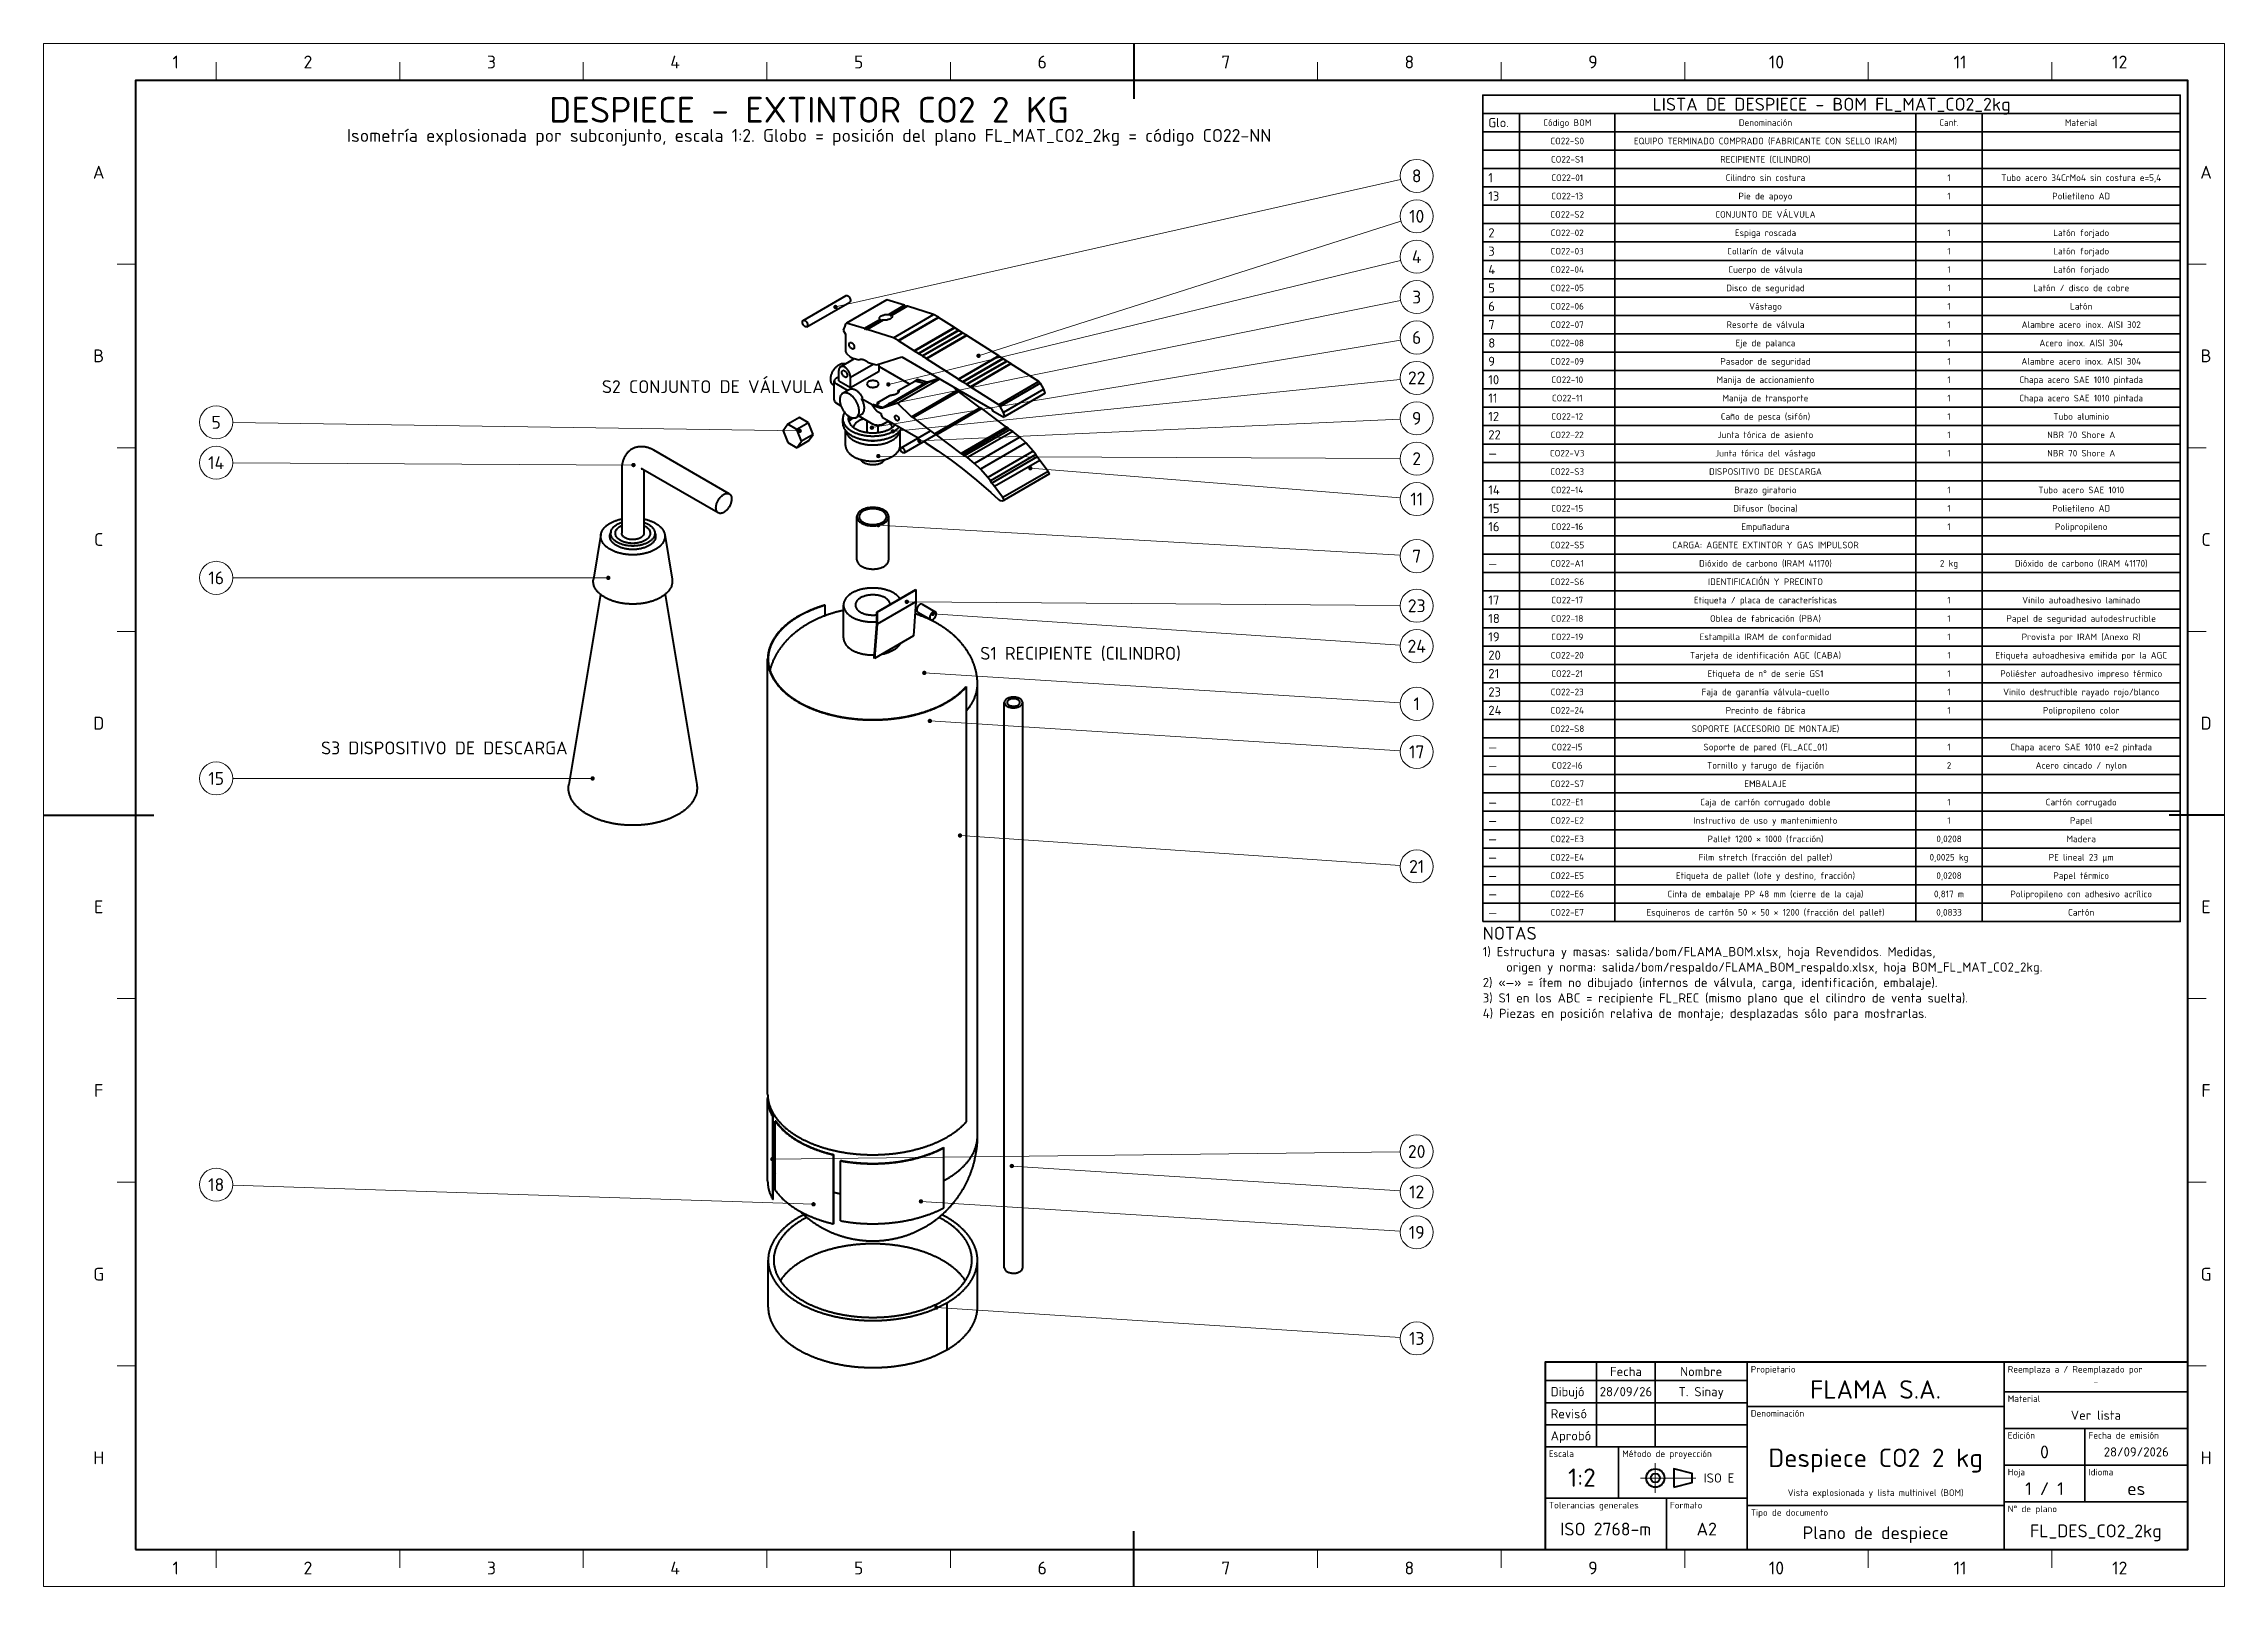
# Model space of a CAD drawing. Header units: millimetres. Extents: x 0 to 594, y 0 to 420.
import ezdxf
from ezdxf.enums import TextEntityAlignment as Align

# ---------------------------------------------------------------- set-up
doc = ezdxf.new("R2010")
doc.units = ezdxf.units.MM
doc.linetypes.add('IRAM-F-TRAZO-PUNTO', pattern=[20, 15, -2, 1, -2])
for name, color, linetype, lineweight in [('01-VISIBLE', 7, 'CONTINUOUS', 70), ('03-EJE', 1, 'IRAM-F-TRAZO-PUNTO', 18), ('06-TEXTO', 7, 'CONTINUOUS', 25), ('07-RECUADRO', 7, 'CONTINUOUS', 70), ('08-FINA', 5, 'CONTINUOUS', 18), ('10-ROTULO', 7, 'CONTINUOUS', 35), ('11-TEXTO-ROTULO', 7, 'CONTINUOUS', 25)]:
    doc.layers.add(name, color=color, linetype=linetype, lineweight=lineweight)
doc.styles.add('ISO3098', font='isocpeur.ttf')

msp = doc.modelspace()

# ---------------------------------------------------------------- texts
at = {"layer": '06-TEXTO', "style": 'ISO3098'}
for s, height, p in [('1', 3.5, (36, 415)), ('2', 3.5, (72, 415)), ('3', 3.5, (122, 415)), ('4', 3.5, (172, 415)), ('5', 3.5, (222, 415)), ('6', 3.5, (272, 415)), ('7', 3.5, (322, 415)), ('8', 3.5, (372, 415)), ('9', 3.5, (422, 415)), ('10', 3.5, (472, 415)), ('11', 3.5, (522, 415)), ('12', 3.5, (565.5, 415)), ('DESPIECE - EXTINTOR CO2 2 KG', 7, (208.5, 402)), ('LISTA DE DESPIECE - BOM FL_MAT_CO2_2kg', 3.5, (487, 403.5)), ('Código BOM', 1.8, (415, 398.5)), ('Denominación', 1.8, (469, 398.5)), ('Cant.', 1.8, (519, 398.5)), ('Material', 1.8, (555, 398.5)), ('Isometría explosionada por subconjunto, escala 1:2. Globo = posición del plano FL_MAT_CO2_2kg = código CO22-NN', 3.5, (208.5, 395)), ('CO22-S0', 1.8, (415, 393.5)), ('EQUIPO TERMINADO COMPRADO (FABRICANTE CON SELLO IRAM)', 1.8, (469, 393.5)), ('A', 3.5, (15, 385)), ('CO22-S1', 1.8, (415, 388.5)), ('RECIPIENTE (CILINDRO)', 1.8, (469, 388.5)), ('A', 3.5, (589, 385)), ('8', 3.5, (374, 384)), ('CO22-01', 1.8, (415, 383.5)), ('Cilindro sin costura', 1.8, (469, 383.5)), ('1', 1.8, (519, 383.5)), ('Tubo acero 34CrMo4 sin costura e=5,4', 1.8, (555, 383.5)), ('10', 3.5, (374, 373)), ('CO22-S2', 1.8, (415, 373.5)), ('CO22-13', 1.8, (415, 378.5)), ('CONJUNTO DE VÁLVULA', 1.8, (469, 373.5)), ('Pie de apoyo', 1.8, (469, 378.5)), ('1', 1.8, (519, 378.5)), ('Polietileno AD', 1.8, (555, 378.5)), ('CO22-02', 1.8, (415, 368.5)), ('Espiga roscada', 1.8, (469, 368.5)), ('1', 1.8, (519, 368.5)), ('Latón forjado', 1.8, (555, 368.5)), ('4', 3.5, (374, 362)), ('CO22-03', 1.8, (415, 363.5)), ('Collarín de válvula', 1.8, (469, 363.5)), ('1', 1.8, (519, 363.5)), ('Latón forjado', 1.8, (555, 363.5)), ('CO22-04', 1.8, (415, 358.5)), ('Cuerpo de válvula', 1.8, (469, 358.5)), ('1', 1.8, (519, 358.5)), ('Latón forjado', 1.8, (555, 358.5)), ('3', 3.5, (374, 351)), ('CO22-05', 1.8, (415, 353.5)), ('Disco de seguridad', 1.8, (469, 353.5)), ('1', 1.8, (519, 353.5)), ('Latón / disco de cobre', 1.8, (555, 353.5)), ('CO22-06', 1.8, (415, 348.5)), ('Vástago', 1.8, (469, 348.5)), ('1', 1.8, (519, 348.5)), ('Latón', 1.8, (555, 348.5)), ('6', 3.5, (374, 340)), ('CO22-08', 1.8, (415, 338.5)), ('CO22-07', 1.8, (415, 343.5)), ('Resorte de válvula', 1.8, (469, 343.5)), ('Eje de palanca', 1.8, (469, 338.5)), ('1', 1.8, (519, 343.5)), ('1', 1.8, (519, 338.5)), ('Alambre acero inox. AISI 302', 1.8, (555, 343.5)), ('Acero inox. AISI 304', 1.8, (555, 338.5)), ('B', 3.5, (15, 335)), ('CO22-09', 1.8, (415, 333.5)), ('Pasador de seguridad', 1.8, (469, 333.5)), ('1', 1.8, (519, 333.5)), ('Alambre acero inox. AISI 304', 1.8, (555, 333.5)), ('B', 3.5, (589, 335)), ('S2 CONJUNTO DE VÁLVULA', 3.5, (182.29, 326.61)), ('22', 3.5, (374, 329)), ('CO22-10', 1.8, (415, 328.5)), ('Manija de accionamiento', 1.8, (469, 328.5)), ('1', 1.8, (519, 328.5)), ('Chapa acero SAE 1010 pintada', 1.8, (555, 328.5)), ('CO22-11', 1.8, (415, 323.5)), ('Manija de transporte', 1.8, (469, 323.5)), ('1', 1.8, (519, 323.5)), ('Chapa acero SAE 1010 pintada', 1.8, (555, 323.5)), ('5', 3.5, (47, 316.91)), ('9', 3.5, (374, 318)), ('CO22-12', 1.8, (415, 318.5)), ('Caño de pesca (sifón)', 1.8, (469, 318.5)), ('1', 1.8, (519, 318.5)), ('Tubo aluminio', 1.8, (555, 318.5)), ('CO22-V3', 1.8, (415, 308.5)), ('CO22-22', 1.8, (415, 313.5)), ('Junta tórica del vástago', 1.8, (469, 308.5)), ('Junta tórica de asiento', 1.8, (469, 313.5)), ('1', 1.8, (519, 313.5)), ('1', 1.8, (519, 308.5)), ('NBR 70 Shore A', 1.8, (555, 313.5)), ('NBR 70 Shore A', 1.8, (555, 308.5)), ('14', 3.5, (47, 305.91)), ('2', 3.5, (374, 307)), ('CO22-S3', 1.8, (415, 303.5)), ('DISPOSITIVO DE DESCARGA', 1.8, (469, 303.5)), ('11', 3.5, (374, 296)), ('CO22-14', 1.8, (415, 298.5)), ('Brazo giratorio', 1.8, (469, 298.5)), ('1', 1.8, (519, 298.5)), ('Tubo acero SAE 1010', 1.8, (555, 298.5)), ('CO22-15', 1.8, (415, 293.5)), ('Difusor (bocina)', 1.8, (469, 293.5)), ('1', 1.8, (519, 293.5)), ('Polietileno AD', 1.8, (555, 293.5)), ('C', 3.5, (15, 285)), ('CO22-16', 1.8, (415, 288.5)), ('Empuñadura', 1.8, (469, 288.5)), ('1', 1.8, (519, 288.5)), ('Polipropileno', 1.8, (555, 288.5)), ('C', 3.5, (589, 285)), ('7', 3.5, (374, 280.46)), ('CO22-S5', 1.8, (415, 283.5)), ('CO22-A1', 1.8, (415, 278.5)), ('CARGA: AGENTE EXTINTOR Y GAS IMPULSOR', 1.8, (469, 283.5)), ('Dióxido de carbono (IRAM 41170)', 1.8, (469, 278.5)), ('2 kg', 1.8, (519, 278.5)), ('Dióxido de carbono (IRAM 41170)', 1.8, (555, 278.5)), ('16', 3.5, (47, 274.56)), ('CO22-S6', 1.8, (415, 273.5)), ('IDENTIFICACIÓN Y PRECINTO', 1.8, (469, 273.5)), ('23', 3.5, (374, 266.96)), ('CO22-17', 1.8, (415, 268.5)), ('Etiqueta / placa de características', 1.8, (469, 268.5)), ('1', 1.8, (519, 268.5)), ('Vinilo autoadhesivo laminado', 1.8, (555, 268.5)), ('CO22-18', 1.8, (415, 263.5)), ('Oblea de fabricación (PBA)', 1.8, (469, 263.5)), ('1', 1.8, (519, 263.5)), ('Papel de seguridad autodestructible', 1.8, (555, 263.5)), ('S1 RECIPIENTE (CILINDRO)', 3.5, (282.44, 254.03)), ('24', 3.5, (374, 255.96)), ('CO22-19', 1.8, (415, 258.5)), ('Estampilla IRAM de conformidad', 1.8, (469, 258.5)), ('1', 1.8, (519, 258.5)), ('Provista por IRAM (Anexo R)', 1.8, (555, 258.5)), ('CO22-20', 1.8, (415, 253.5)), ('Tarjeta de identificación AGC (CABA)', 1.8, (469, 253.5)), ('1', 1.8, (519, 253.5)), ('Etiqueta autoadhesiva emitida por la AGC', 1.8, (555, 253.5)), ('CO22-23', 1.8, (415, 243.5)), ('CO22-21', 1.8, (415, 248.5)), ('Faja de garantía válvula-cuello', 1.8, (469, 243.5)), ('Etiqueta de n° de serie GS1', 1.8, (469, 248.5)), ('1', 1.8, (519, 248.5)), ('1', 1.8, (519, 243.5)), ('Poliéster autoadhesivo impreso térmico', 1.8, (555, 248.5)), ('Vinilo destructible rayado rojo/blanco', 1.8, (555, 243.5)), ('1', 3.5, (374, 240.27)), ('CO22-24', 1.8, (415, 238.5)), ('Precinto de fábrica', 1.8, (469, 238.5)), ('1', 1.8, (519, 238.5)), ('Polipropileno color', 1.8, (555, 238.5)), ('D', 3.5, (15, 235)), ('CO22-S8', 1.8, (415, 233.5)), ('SOPORTE (ACCESORIO DE MONTAJE)', 1.8, (469, 233.5)), ('D', 3.5, (589, 235)), ('S3 DISPOSITIVO DE DESCARGA', 3.5, (109.14, 228.26)), ('17', 3.5, (374, 227.18)), ('CO22-I5', 1.8, (415, 228.5)), ('Soporte de pared (FL_ACC_01)', 1.8, (469, 228.5)), ('1', 1.8, (519, 228.5)), ('Chapa acero SAE 1010 e=2 pintada', 1.8, (555, 228.5)), ('15', 3.5, (47, 219.95)), ('CO22-I6', 1.8, (415, 223.5)), ('Tornillo y tarugo de fijación', 1.8, (469, 223.5)), ('2', 1.8, (519, 223.5)), ('Acero cincado / nylon', 1.8, (555, 223.5)), ('CO22-S7', 1.8, (415, 218.5)), ('CO22-E1', 1.8, (415, 213.5)), ('Caja de cartón corrugado doble', 1.8, (469, 213.5)), ('EMBALAJE', 1.8, (469, 218.5)), ('1', 1.8, (519, 213.5)), ('Cartón corrugado', 1.8, (555, 213.5)), ('CO22-E2', 1.8, (415, 208.5)), ('Instructivo de uso y mantenimiento', 1.8, (469, 208.5)), ('1', 1.8, (519, 208.5)), ('Papel', 1.8, (555, 208.5)), ('CO22-E3', 1.8, (415, 203.5)), ('Pallet 1200 × 1000 (fracción)', 1.8, (469, 203.5)), ('0,0208', 1.8, (519, 203.5)), ('Madera', 1.8, (555, 203.5)), ('21', 3.5, (374, 195.99)), ('CO22-E4', 1.8, (415, 198.5)), ('Film stretch (fracción del pallet)', 1.8, (469, 198.5)), ('0,0025 kg', 1.8, (519, 198.5)), ('PE lineal 23 µm', 1.8, (555, 198.5)), ('CO22-E5', 1.8, (415, 193.5)), ('Etiqueta de pallet (lote y destino, fracción)', 1.8, (469, 193.5)), ('0,0208', 1.8, (519, 193.5)), ('Papel térmico', 1.8, (555, 193.5)), ('E', 3.5, (15, 185)), ('CO22-E6', 1.8, (415, 188.5)), ('CO22-E7', 1.8, (415, 183.5)), ('Esquineros de cartón 50 × 50 × 1200 (fracción del pallet)', 1.8, (469, 183.5)), ('Cinta de embalaje PP 48 mm (cierre de la caja)', 1.8, (469, 188.5)), ('0,817 m', 1.8, (519, 188.5)), ('0,0833', 1.8, (519, 183.5)), ('Polipropileno con adhesivo acrílico', 1.8, (555, 188.5)), ('Cartón', 1.8, (555, 183.5)), ('E', 3.5, (589, 185)), ('F', 3.5, (15, 135)), ('F', 3.5, (589, 135)), ('20', 3.5, (374, 118.39)), ('18', 3.5, (47, 109.36)), ('12', 3.5, (374, 107.39)), ('19', 3.5, (374, 96.39)), ('G', 3.5, (15, 85)), ('G', 3.5, (589, 85)), ('13', 3.5, (374, 67.49)), ('H', 3.5, (15, 35)), ('H', 3.5, (589, 35)), ('1', 3.5, (36, 5)), ('2', 3.5, (72, 5)), ('3', 3.5, (122, 5)), ('4', 3.5, (172, 5)), ('5', 3.5, (222, 5)), ('6', 3.5, (272, 5)), ('7', 3.5, (322, 5)), ('8', 3.5, (372, 5)), ('9', 3.5, (422, 5)), ('10', 3.5, (472, 5)), ('11', 3.5, (522, 5)), ('12', 3.5, (565.5, 5))]:
    msp.add_text(s, height=height, dxfattribs=at).set_placement(p, align=Align.MIDDLE_CENTER)
for s, p in [('Glo.', (393.5, 398.5)), ('1', (393.5, 383.5)), ('13', (393.5, 378.5)), ('2', (393.5, 368.5)), ('3', (393.5, 363.5)), ('4', (393.5, 358.5)), ('5', (393.5, 353.5)), ('7', (393.5, 343.5)), ('6', (393.5, 348.5)), ('8', (393.5, 338.5)), ('9', (393.5, 333.5)), ('10', (393.5, 328.5)), ('11', (393.5, 323.5)), ('12', (393.5, 318.5)), ('22', (393.5, 313.5)), ('—', (393.5, 308.5)), ('14', (393.5, 298.5)), ('15', (393.5, 293.5)), ('16', (393.5, 288.5)), ('—', (393.5, 278.5)), ('17', (393.5, 268.5)), ('18', (393.5, 263.5)), ('19', (393.5, 258.5)), ('20', (393.5, 253.5)), ('21', (393.5, 248.5)), ('23', (393.5, 243.5)), ('24', (393.5, 238.5)), ('—', (393.5, 228.5)), ('—', (393.5, 223.5)), ('—', (393.5, 213.5)), ('—', (393.5, 208.5)), ('—', (393.5, 203.5)), ('—', (393.5, 198.5)), ('—', (393.5, 193.5)), ('—', (393.5, 188.5)), ('—', (393.5, 183.5))]:
    msp.add_text(s, height=2.5, dxfattribs=at).set_placement(p, align=Align.MIDDLE_LEFT)
for s, height, p in [('NOTAS', 3.5, (392, 175)), ('1) Estructura y masas: salida/bom/FLAMA_BOM.xlsx, hoja Revendidos. Medidas,', 2.5, (392, 170.8)), ('    origen y norma: salida/bom/respaldo/FLAMA_BOM_respaldo.xlsx, hoja BOM_FL_MAT_CO2_2kg.', 2.5, (392, 166.6)), ('2) «—» = ítem no dibujado (internos de válvula, carga, identificación, embalaje).', 2.5, (392, 162.4)), ('3) S1 en los ABC = recipiente FL_REC (mismo plano que el cilindro de venta suelta).', 2.5, (392, 158.2)), ('4) Piezas en posición relativa de montaje; desplazadas sólo para mostrarlas.', 2.5, (392, 154))]:
    msp.add_text(s, height=height, dxfattribs=at).set_placement(p, align=Align.BOTTOM_LEFT)
at = {"layer": '11-TEXTO-ROTULO', "style": 'ISO3098'}
for s, height, p in [('Fecha', 2.5, (431, 58.5)), ('Nombre', 2.5, (451.5, 58.5)), ('28/09/26', 2.5, (431, 53)), ('T. Sinay', 2.5, (451.5, 53)), ('FLAMA S.A.', 5, (499, 53.6)), ('-', 1.8, (559, 55.6)), ('Ver lista', 2.5, (559, 46.6)), ('Despiece CO2 2 kg', 5, (499, 35)), ('0', 3.5, (545, 36.6)), ('28/09/2026', 2.5, (570, 36.6)), ('1:2', 5, (419, 29.6)), ('Vista explosionada y lista multinivel (BOM)', 1.8, (499, 25.5)), ('1 / 1', 3.5, (545, 26.6)), ('es', 3.5, (570, 26.6)), ('ISO 2768-m', 3.5, (425.5, 15.6)), ('A2', 3.5, (453, 15.6)), ('Plano de despiece', 3.5, (499, 14.6)), ('FL_DES_CO2_2kg', 3.5, (559, 15.1))]:
    msp.add_text(s, height=height, dxfattribs=at).set_placement(p, align=Align.MIDDLE_CENTER)
for s, p in [('Propietario', (465, 60)), ('Reemplaza a / Reemplazado por', (535, 60)), ('Denominación', (465, 48)), ('Material', (535, 52)), ('Edición', (535, 42)), ('Fecha de emisión', (557, 42)), ('Escala', (410, 37)), ('Método de proyección', (430, 37)), ('Hoja', (535, 32)), ('Idioma', (557, 32)), ('Tolerancias generales', (410, 23)), ('Formato', (443, 23)), ('Tipo de documento', (465, 21)), ('N° de plano', (535, 22))]:
    msp.add_text(s, height=1.8, dxfattribs=at).set_placement(p, align=Align.TOP_LEFT)
for s, p in [('Dibujó', (410.5, 53)), ('Revisó', (410.5, 47)), ('Aprobó', (410.5, 41))]:
    msp.add_text(s, height=2.5, dxfattribs=at).set_placement(p, align=Align.MIDDLE_LEFT)
msp.add_text('ISO E', height=2.5, dxfattribs=at).set_placement((460.5, 29.5), align=Align.MIDDLE_RIGHT)

# ---------------------------------------------------------------- hatches: boundary and pattern name
at = {"layer": '08-FINA'}
h = msp.add_hatch(color=7, dxfattribs=at)
h.dxf.hatch_style = 1
edge = h.paths.add_edge_path()
edge.add_arc((215.7, 348.31), 0.6, 0, 360)
h = msp.add_hatch(color=7, dxfattribs=at)
h.dxf.hatch_style = 1
edge = h.paths.add_edge_path()
edge.add_arc((254.66, 335.02), 0.6, 0, 360)
h = msp.add_hatch(color=7, dxfattribs=at)
h.dxf.hatch_style = 1
edge = h.paths.add_edge_path()
edge.add_arc((230.09, 327.23), 0.6, 0, 360)
h = msp.add_hatch(color=7, dxfattribs=at)
h.dxf.hatch_style = 1
edge = h.paths.add_edge_path()
edge.add_arc((230.5, 321.81), 0.6, 0, 360)
h = msp.add_hatch(color=7, dxfattribs=at)
h.dxf.hatch_style = 1
edge = h.paths.add_edge_path()
edge.add_arc((205.94, 314.57), 0.6, 0, 360)
h = msp.add_hatch(color=7, dxfattribs=at)
h.dxf.hatch_style = 1
edge = h.paths.add_edge_path()
edge.add_arc((225.61, 315.45), 0.6, 0, 360)
h = msp.add_hatch(color=7, dxfattribs=at)
h.dxf.hatch_style = 1
edge = h.paths.add_edge_path()
edge.add_arc((231.31, 314.45), 0.6, 0, 360)
h = msp.add_hatch(color=7, dxfattribs=at)
h.dxf.hatch_style = 1
edge = h.paths.add_edge_path()
edge.add_arc((238.53, 311.85), 0.6, 0, 360)
h = msp.add_hatch(color=7, dxfattribs=at)
h.dxf.hatch_style = 1
edge = h.paths.add_edge_path()
edge.add_arc((160.67, 305.27), 0.6, 0, 360)
h = msp.add_hatch(color=7, dxfattribs=at)
h.dxf.hatch_style = 1
edge = h.paths.add_edge_path()
edge.add_arc((227.36, 307.72), 0.6, 0, 360)
h = msp.add_hatch(color=7, dxfattribs=at)
h.dxf.hatch_style = 1
edge = h.paths.add_edge_path()
edge.add_arc((268.77, 304.42), 0.6, 0, 360)
h = msp.add_hatch(color=7, dxfattribs=at)
h.dxf.hatch_style = 1
edge = h.paths.add_edge_path()
edge.add_arc((227.36, 288.93), 0.6, 0, 360)
h = msp.add_hatch(color=7, dxfattribs=at)
h.dxf.hatch_style = 1
edge = h.paths.add_edge_path()
edge.add_arc((153.8, 274.56), 0.6, 0, 360)
h = msp.add_hatch(color=7, dxfattribs=at)
h.dxf.hatch_style = 1
edge = h.paths.add_edge_path()
edge.add_arc((235.11, 268.04), 0.6, 0, 360)
h = msp.add_hatch(color=7, dxfattribs=at)
h.dxf.hatch_style = 1
edge = h.paths.add_edge_path()
edge.add_arc((242.19, 264.78), 0.6, 0, 360)
h = msp.add_hatch(color=7, dxfattribs=at)
h.dxf.hatch_style = 1
edge = h.paths.add_edge_path()
edge.add_arc((239.88, 248.69), 0.6, 0, 360)
h = msp.add_hatch(color=7, dxfattribs=at)
h.dxf.hatch_style = 1
edge = h.paths.add_edge_path()
edge.add_arc((241.4, 235.61), 0.6, 0, 360)
h = msp.add_hatch(color=7, dxfattribs=at)
h.dxf.hatch_style = 1
edge = h.paths.add_edge_path()
edge.add_arc((149.53, 219.95), 0.6, 0, 360)
h = msp.add_hatch(color=7, dxfattribs=at)
h.dxf.hatch_style = 1
edge = h.paths.add_edge_path()
edge.add_arc((249.61, 204.41), 0.6, 0, 360)
h = msp.add_hatch(color=7, dxfattribs=at)
h.dxf.hatch_style = 1
edge = h.paths.add_edge_path()
edge.add_arc((198.49, 116.32), 0.6, 0, 360)
h = msp.add_hatch(color=7, dxfattribs=at)
h.dxf.hatch_style = 1
edge = h.paths.add_edge_path()
edge.add_arc((263.72, 114.44), 0.6, 0, 360)
h = msp.add_hatch(color=7, dxfattribs=at)
h.dxf.hatch_style = 1
edge = h.paths.add_edge_path()
edge.add_arc((209.71, 104.02), 0.6, 0, 360)
h = msp.add_hatch(color=7, dxfattribs=at)
h.dxf.hatch_style = 1
edge = h.paths.add_edge_path()
edge.add_arc((238.97, 104.81), 0.6, 0, 360)
h = msp.add_hatch(color=7, dxfattribs=at)
h.dxf.hatch_style = 1
edge = h.paths.add_edge_path()
edge.add_arc((243.18, 75.91), 0.6, 0, 360)

# ---------------------------------------------------------------- linework, layer by layer
at = {"layer": '01-VISIBLE'}
for p, q in [((206.89, 344.65), (218.56, 351.39)), ((207.89, 342.92), (219.56, 349.65)), ((229.67, 350.25), (218.71, 343.92)), ((227.85, 344.92), (223.55, 342.44)), ((227.99, 344.79), (223.73, 342.33)), ((228.42, 344.69), (224.16, 342.23)), ((228.65, 344.69), (224.34, 342.19)), ((234.51, 348.76), (229.67, 350.25)), ((234.51, 348.76), (230.22, 346.28)), ((234.69, 348.66), (230.44, 346.2)), ((235.12, 348.56), (230.85, 346.09)), ((235.3, 348.52), (230.98, 346.03)), ((231.46, 339.95), (242.42, 346.27)), ((232.77, 339.19), (243.73, 345.52)), ((232.83, 339.08), (243.79, 345.41)), ((234.69, 348.66), (234.51, 348.76)), ((234.87, 348.42), (234.69, 348.66)), ((235.3, 348.52), (235.12, 348.56)), ((242.42, 346.27), (235.3, 348.52)), ((243.73, 345.52), (242.42, 346.27)), ((243.79, 345.41), (243.73, 345.52)), ((248.1, 342.71), (243.79, 345.41)), ((218.26, 343.11), (217.78, 342)), ((217.78, 342), (218.38, 340.9)), ((218.38, 343.73), (218.26, 343.11)), ((218.71, 343.92), (218.38, 343.73)), ((218.38, 340.9), (218.38, 336.2)), ((223.55, 342.44), (218.71, 343.92)), ((223.73, 342.33), (223.55, 342.44)), ((223.91, 342.09), (223.73, 342.33)), ((224.16, 342.23), (223.91, 342.09)), ((224.34, 342.19), (224.16, 342.23)), ((231.46, 339.95), (224.34, 342.19)), ((232.77, 339.19), (231.46, 339.95)), ((232.83, 339.08), (232.77, 339.19)), ((237.14, 336.39), (232.83, 339.08)), ((248.1, 342.71), (237.14, 336.39)), ((248.16, 342.61), (237.2, 336.29)), ((249.24, 341.99), (238.28, 335.66)), ((249.3, 341.89), (238.34, 335.56)), ((250.32, 341.3), (239.36, 334.97)), ((250.38, 341.2), (239.42, 334.87)), ((251.4, 340.61), (240.44, 334.28)), ((251.46, 340.5), (240.5, 334.18)), ((248.16, 342.61), (248.1, 342.71)), ((249.24, 341.99), (248.16, 342.61)), ((249.3, 341.89), (249.24, 341.99)), ((250.32, 341.3), (249.3, 341.89)), ((250.38, 341.2), (250.32, 341.3)), ((251.4, 340.61), (250.38, 341.2)), ((251.46, 340.5), (251.4, 340.61)), ((260.14, 335.01), (251.46, 340.5)), ((217.05, 332.05), (220.85, 334.25)), ((218.38, 336.2), (218.71, 335.63)), ((218.71, 335.63), (219.73, 334.76)), ((219.73, 334.76), (220.38, 334.38)), ((219.77, 329.19), (225.98, 332.77)), ((220.38, 334.38), (222.13, 333.88)), ((224.56, 333.18), (226.85, 332.52)), ((226.85, 332.52), (233.73, 334.69)), ((227.55, 330.86), (227.55, 332.74)), ((233.73, 334.69), (257.68, 320.87)), ((237.2, 336.29), (237.14, 336.39)), ((238.28, 335.66), (237.2, 336.29)), ((238.34, 335.56), (238.28, 335.66)), ((239.36, 334.97), (238.34, 335.56)), ((239.42, 334.87), (239.36, 334.97)), ((240.44, 334.28), (239.42, 334.87)), ((240.5, 334.18), (240.44, 334.28)), ((249.18, 328.68), (240.5, 334.18)), ((260.14, 335.01), (249.18, 328.68)), ((260.2, 334.9), (249.24, 328.58)), ((261.28, 334.28), (250.32, 327.95)), ((261.34, 334.18), (250.38, 327.85)), ((262.35, 333.59), (251.39, 327.26)), ((262.41, 333.49), (251.45, 327.16)), ((263.43, 332.9), (252.47, 326.57)), ((263.49, 332.79), (252.53, 326.47)), ((260.2, 334.9), (260.14, 335.01)), ((261.28, 334.28), (260.2, 334.9)), ((261.34, 334.18), (261.28, 334.28)), ((262.35, 333.59), (261.34, 334.18)), ((262.41, 333.49), (262.35, 333.59)), ((263.43, 332.9), (262.41, 333.49)), ((263.49, 332.79), (263.43, 332.9)), ((271.1, 327.99), (263.49, 332.79)), ((215.37, 326.94), (215.06, 327.12)), ((215.37, 322.94), (215.37, 328.16)), ((215.96, 328.98), (216.59, 329.34)), ((215.96, 327.35), (219.03, 325.57)), ((216.59, 328.21), (216.59, 331.02)), ((216.59, 328.21), (219.77, 326.37)), ((219.77, 326.37), (227.55, 330.86)), ((219.77, 326.37), (219.77, 329.19)), ((227.55, 332.09), (235.76, 327.35)), ((240.88, 327.86), (228.51, 320.72)), ((228.74, 321.04), (239.81, 327.43)), ((228.77, 321.04), (239.83, 327.42)), ((228.79, 321.04), (239.85, 327.42)), ((228.81, 321.04), (239.87, 327.42)), ((228.82, 321.04), (239.88, 327.43)), ((240.31, 327.56), (228.99, 321.03)), ((229.76, 321.27), (241.07, 327.8)), ((232.79, 325.54), (237.31, 328.15)), ((244.14, 328.68), (233.17, 322.35)), ((237.31, 328.15), (237.54, 328.28)), ((239.81, 327.43), (237.31, 328.15)), ((238.07, 328.59), (237.54, 328.28)), ((237.54, 328.28), (239.69, 327.59)), ((240.22, 327.9), (238.07, 328.59)), ((240.22, 327.9), (239.69, 327.59)), ((239.69, 327.59), (240.31, 327.56)), ((239.83, 327.42), (239.81, 327.43)), ((239.85, 327.42), (239.83, 327.42)), ((239.87, 327.42), (239.85, 327.42)), ((239.88, 327.43), (239.87, 327.42)), ((240.31, 327.56), (239.88, 327.43)), ((240.88, 327.86), (240.22, 327.9)), ((243.83, 328.86), (240.88, 327.86)), ((241.07, 327.8), (243.97, 328.78)), ((244.04, 328.74), (241.07, 327.8)), ((249.24, 328.58), (249.18, 328.68)), ((250.32, 327.95), (249.24, 328.58)), ((250.38, 327.85), (250.32, 327.95)), ((251.39, 327.26), (250.38, 327.85)), ((251.45, 327.16), (251.39, 327.26)), ((252.47, 326.57), (251.45, 327.16)), ((271.1, 327.99), (260.14, 321.66)), ((271.51, 327.54), (260.55, 321.21)), ((271.51, 327.54), (271.1, 327.99)), ((272.44, 325.94), (271.51, 327.54)), ((215.96, 322.12), (217.15, 321.43)), ((219.39, 325.78), (217.62, 324.76)), ((219.39, 325.78), (219.03, 325.57)), ((223.14, 323.61), (222.79, 323.4)), ((222.79, 323.4), (225.86, 321.63)), ((226.24, 321.75), (225.71, 321.44)), ((227.85, 320.75), (225.71, 321.44)), ((226.24, 321.75), (228.38, 321.06)), ((227.59, 322.08), (226.74, 321.59)), ((227.05, 322.23), (226.96, 322.17)), ((226.96, 322.17), (227.15, 321.83)), ((227.05, 322.23), (230.51, 324.23)), ((227.59, 322.08), (227.05, 322.23)), ((228.38, 321.06), (227.85, 320.75)), ((228.38, 321.06), (228.99, 321.03)), ((232.58, 322.1), (228.51, 320.72)), ((229.76, 321.27), (233.11, 322.41)), ((232.58, 322.1), (233.11, 322.41)), ((236.41, 318.44), (232.58, 322.1)), ((233.11, 322.41), (233.17, 322.35)), ((236.41, 318.44), (248.78, 325.58)), ((236.83, 318.2), (249.2, 325.34)), ((255.13, 320.88), (242.76, 313.74)), ((248.78, 325.58), (247.67, 326.65)), ((249.2, 325.34), (248.78, 325.58)), ((255.13, 320.88), (249.2, 325.34)), ((252.53, 326.47), (252.47, 326.57)), ((260.14, 321.66), (252.53, 326.47)), ((255.55, 320.64), (255.13, 320.88)), ((257.68, 320.87), (257.8, 320.87)), ((257.8, 320.87), (258.28, 320.45)), ((260.55, 321.21), (260.14, 321.66)), ((261.48, 319.61), (260.55, 321.21)), ((272.44, 325.94), (261.48, 319.61)), ((272.8, 324.83), (261.84, 318.5)), ((272.8, 324.83), (272.44, 325.94)), ((202.7, 316.38), (201.46, 314.62)), ((205.88, 318.22), (202.7, 316.38)), ((205.18, 314.95), (202.7, 316.38)), ((208.36, 316.79), (205.18, 314.95)), ((206.41, 311.76), (205.18, 314.95)), ((208.36, 316.79), (205.88, 318.22)), ((209.6, 313.6), (208.36, 316.79)), ((217.66, 316.68), (217.66, 317.91)), ((222.78, 319.08), (221.37, 318.26)), ((222.01, 318.63), (225.86, 316.4)), ((224.36, 314.14), (224.36, 317.27)), ((226.84, 320.02), (228.09, 319.3)), ((227.36, 314.14), (227.36, 316.07)), ((228.51, 320.72), (227.85, 320.75)), ((228.09, 319.3), (228.12, 318.9)), ((228.12, 318.9), (228.45, 318.33)), ((228.45, 318.33), (238.2, 312.64)), ((228.69, 316.4), (230.23, 317.29)), ((236.83, 318.2), (236.41, 318.44)), ((242.76, 313.74), (236.83, 318.2)), ((255.55, 320.64), (243.18, 313.5)), ((262.31, 315.56), (249.94, 308.41)), ((262.73, 315.32), (250.36, 308.17)), ((263.21, 314.9), (250.84, 307.76)), ((262.31, 315.56), (255.55, 320.64)), ((258.28, 320.45), (258.58, 320)), ((258.58, 320), (261.51, 318.31)), ((261.84, 318.5), (261.48, 319.61)), ((261.51, 318.31), (261.84, 318.5)), ((262.73, 315.32), (262.31, 315.56)), ((263.21, 314.9), (262.73, 315.32)), ((263.99, 314.45), (263.21, 314.9)), ((186.76, 297.43), (166.22, 309.29)), ((201.46, 314.62), (202.7, 311.43)), ((202.7, 311.43), (205.18, 310)), ((208.36, 311.84), (205.18, 310)), ((205.18, 310), (206.41, 311.76)), ((209.6, 313.6), (206.41, 311.76)), ((208.36, 311.84), (209.6, 313.6)), ((218.41, 310.64), (218.41, 314.71)), ((224.36, 312.02), (224.36, 312.03)), ((227.36, 312.02), (227.36, 312.03)), ((233.31, 310.64), (233.31, 314.71)), ((233.59, 309.98), (241.6, 314.6)), ((234.39, 308.59), (243.03, 313.58)), ((239.74, 311.68), (240.36, 311.32)), ((240.36, 311.32), (240.42, 311.21)), ((240.42, 311.21), (243.59, 309.17)), ((243.18, 313.5), (242.76, 313.74)), ((249.94, 308.41), (243.18, 313.5)), ((243.59, 309.17), (247.19, 306.62)), ((263.99, 314.45), (251.62, 307.31)), ((265.91, 312.86), (253.53, 305.72)), ((267.52, 311.31), (255.15, 304.16)), ((269.56, 309.03), (257.18, 301.88)), ((265.91, 312.86), (263.99, 314.45)), ((267.52, 311.31), (265.91, 312.86)), ((269.56, 309.03), (267.52, 311.31)), ((270.28, 308.13), (269.56, 309.03)), ((157.48, 304.25), (157.48, 286.69)), ((183.76, 292.24), (163.22, 304.1)), ((163.48, 303.95), (163.48, 286.69)), ((247.19, 306.62), (250.24, 304.3)), ((250.36, 308.17), (249.94, 308.41)), ((250.24, 304.3), (254.13, 301.15)), ((250.84, 307.76), (250.36, 308.17)), ((251.62, 307.31), (250.84, 307.76)), ((253.53, 305.72), (251.62, 307.31)), ((255.15, 304.16), (253.53, 305.72)), ((257.18, 301.88), (255.15, 304.16)), ((270.28, 308.13), (257.9, 300.98)), ((270.64, 307.5), (258.26, 300.36)), ((271.35, 306.53), (258.98, 299.39)), ((273.63, 303.56), (261.26, 296.42)), ((270.64, 307.5), (270.28, 308.13)), ((271.35, 306.53), (270.64, 307.5)), ((273.63, 303.56), (271.35, 306.53)), ((274.02, 302.89), (273.63, 303.56)), ((254.13, 301.15), (257.96, 297.84)), ((257.9, 300.98), (257.18, 301.88)), ((258.26, 300.36), (257.9, 300.98)), ((257.96, 297.84), (260.06, 295.87)), ((258.98, 299.39), (258.26, 300.36)), ((261.26, 296.42), (258.98, 299.39)), ((274.02, 302.89), (261.65, 295.74)), ((221.53, 279.46), (221.53, 291.22)), ((230.18, 279.46), (230.18, 291.22)), ((260.06, 295.87), (260.42, 295.66)), ((260.42, 295.66), (261.2, 295.56)), ((261.2, 295.56), (261.65, 295.74)), ((261.65, 295.74), (261.26, 296.42)), ((151.78, 286.36), (149.76, 274.22)), ((154.51, 287.02), (154.27, 285.57)), ((166.45, 287.02), (166.69, 285.57)), ((169.17, 286.36), (171.19, 274.22)), ((151.68, 270.05), (143.06, 218.26)), ((169.28, 270.05), (177.9, 218.26)), ((226.93, 265.25), (237.54, 271.37)), ((227, 265.21), (237.61, 271.33)), ((237.61, 268.06), (227, 261.94)), ((237.61, 268.06), (236.9, 258.75)), ((237.54, 271.37), (237.61, 271.33)), ((237.61, 271.33), (237.61, 268.06)), ((239.34, 267.39), (242.87, 265.35)), ((212.92, 267.08), (212.85, 267.16)), ((212.92, 264.27), (212.92, 267.08)), ((217.86, 258.19), (217.86, 267.17)), ((226.22, 252.67), (226.93, 261.98)), ((227, 261.94), (226.29, 252.63)), ((226.93, 265.25), (227, 265.21)), ((226.93, 261.98), (226.93, 265.25)), ((227, 265.21), (227, 261.94)), ((238.09, 265.22), (241.62, 263.18)), ((236.9, 258.75), (226.29, 252.63)), ((197.21, 134.04), (197.21, 252.42)), ((226.29, 252.63), (226.22, 252.67)), ((251.25, 244.95), (251.39, 244.91)), ((251.39, 126.54), (251.39, 244.91)), ((254.36, 122.56), (254.36, 245.68)), ((261.68, 86.72), (261.68, 240.64)), ((266.68, 86.72), (266.68, 240.64)), ((197.21, 110.37), (197.21, 132.82)), ((198.73, 127.77), (198.59, 127.75)), ((198.59, 105.29), (198.59, 127.75)), ((198.73, 105.32), (198.73, 127.77)), ((199.41, 126.69), (199.27, 126.66)), ((199.27, 107.88), (199.27, 126.66)), ((245.1, 119.45), (245.2, 119.39)), ((245.2, 103.06), (245.2, 119.39)), ((215.24, 117.55), (215.18, 117.47)), ((215.18, 98.69), (215.18, 117.47)), ((215.24, 98.77), (215.24, 117.55)), ((217.12, 115.93), (217.07, 115.85)), ((217.07, 99.52), (217.07, 115.85)), ((198.73, 105.32), (198.59, 105.29)), ((215.24, 98.77), (215.18, 98.69)), ((197.36, 76.02), (197.36, 88.82)), ((254.36, 76.02), (254.36, 88.82)), ((246.01, 77.19), (246.01, 64.39))]:
    msp.add_line(p, q, dxfattribs=at)
for points in [[(218.56, 351.39), (218.64, 351.42), (218.73, 351.43), (218.82, 351.43), (218.9, 351.41), (218.98, 351.38), (219.06, 351.34)], [(219.06, 351.34), (219.24, 351.21), (219.39, 351.05), (219.52, 350.87), (219.63, 350.67), (219.71, 350.47), (219.76, 350.25), (219.76, 350.03), (219.71, 349.82), (219.56, 349.65)], [(207.89, 342.92), (207.69, 342.87), (207.49, 342.92), (207.31, 343.02), (207.15, 343.16), (207.01, 343.32), (206.89, 343.49), (206.8, 343.68), (206.73, 343.88), (206.69, 344.09), (206.69, 344.3), (206.75, 344.5), (206.89, 344.65)], [(206.89, 344.65), (206.97, 344.68), (207.06, 344.7), (207.15, 344.69), (207.23, 344.67), (207.32, 344.64), (207.39, 344.6)], [(207.39, 344.6), (207.57, 344.47), (207.73, 344.31), (207.86, 344.13), (207.96, 343.94), (208.04, 343.73), (208.09, 343.51), (208.1, 343.29), (208.04, 343.08), (207.89, 342.92)], [(227.64, 345.25), (227.7, 345.45), (227.83, 345.62), (227.99, 345.76), (228.17, 345.87), (228.36, 345.97), (228.55, 346.05), (228.75, 346.12), (228.96, 346.18), (229.16, 346.22), (229.37, 346.26), (229.58, 346.28), (229.79, 346.3), (230.01, 346.3), (230.22, 346.28)], [(227.85, 344.92), (227.8, 344.96), (227.75, 345.01), (227.71, 345.06), (227.67, 345.12), (227.65, 345.19), (227.64, 345.25)], [(227.85, 344.92), (227.87, 344.89), (227.89, 344.87), (227.92, 344.85), (227.94, 344.83), (227.97, 344.81), (227.99, 344.79)], [(228.16, 344.54), (228.13, 344.58), (228.1, 344.62), (228.07, 344.66), (228.04, 344.7), (228.02, 344.75), (227.99, 344.79)], [(228.65, 344.69), (228.61, 344.69), (228.57, 344.69), (228.54, 344.69), (228.5, 344.69), (228.46, 344.69), (228.42, 344.69)], [(230.63, 345.1), (230.45, 345.01), (230.26, 344.93), (230.07, 344.86), (229.87, 344.8), (229.67, 344.76), (229.47, 344.72), (229.27, 344.7), (229.06, 344.68), (228.86, 344.68), (228.65, 344.69)], [(230.44, 346.2), (230.4, 346.22), (230.37, 346.23), (230.33, 346.25), (230.29, 346.26), (230.26, 346.27), (230.22, 346.28)], [(230.44, 346.2), (230.47, 346.17), (230.51, 346.13), (230.54, 346.09), (230.57, 346.05), (230.6, 346.01), (230.63, 345.97)], [(230.63, 345.97), (230.67, 345.99), (230.7, 346.01), (230.74, 346.03), (230.78, 346.05), (230.81, 346.07), (230.85, 346.09)], [(231.14, 345.72), (231.12, 345.58), (231.05, 345.46), (230.97, 345.35), (230.86, 345.26), (230.75, 345.17), (230.63, 345.1)], [(230.85, 346.09), (230.87, 346.08), (230.89, 346.08), (230.92, 346.06), (230.94, 346.05), (230.96, 346.04), (230.98, 346.03)], [(230.98, 346.03), (231.02, 345.99), (231.06, 345.94), (231.1, 345.89), (231.12, 345.84), (231.14, 345.78), (231.14, 345.72)], [(220.62, 336.88), (220.42, 336.84), (220.22, 336.88), (220.03, 336.99), (219.87, 337.13), (219.74, 337.28), (219.62, 337.46), (219.53, 337.65), (219.46, 337.85), (219.42, 338.05), (219.42, 338.26), (219.48, 338.46), (219.62, 338.61)], [(219.62, 338.61), (219.7, 338.65), (219.79, 338.66), (219.88, 338.66), (219.96, 338.64), (220.04, 338.6), (220.12, 338.56)], [(215.06, 327.12), (214.9, 327.24), (214.76, 327.38), (214.64, 327.55), (214.55, 327.73), (214.48, 327.91), (214.43, 328.11), (214.4, 328.31), (214.39, 328.51), (214.39, 328.71), (214.4, 328.91), (214.42, 329.11), (214.46, 329.31), (214.5, 329.51), (214.55, 329.7), (214.61, 329.9), (214.68, 330.09), (214.75, 330.27), (214.83, 330.46), (214.92, 330.64), (215.01, 330.82), (215.12, 330.99), (215.22, 331.16), (215.34, 331.33), (215.45, 331.49), (215.58, 331.65), (215.71, 331.8), (215.85, 331.95), (215.99, 332.09), (216.14, 332.23), (216.29, 332.36), (216.46, 332.48), (216.62, 332.59), (216.8, 332.69), (216.98, 332.77), (217.17, 332.85), (217.36, 332.9), (217.56, 332.94), (217.76, 332.95), (217.96, 332.93), (218.16, 332.88), (218.34, 332.8)], [(220.12, 338.56), (220.3, 338.43), (220.45, 338.28), (220.59, 338.1), (220.69, 337.9), (220.77, 337.7), (220.82, 337.48), (220.82, 337.26), (220.77, 337.04), (220.62, 336.88)], [(224.56, 333.18), (224.4, 333.31), (224.24, 333.43), (224.07, 333.55), (223.9, 333.65), (223.71, 333.75), (223.53, 333.83), (223.33, 333.9), (223.14, 333.96), (222.94, 333.99), (222.73, 334), (222.53, 333.99), (222.33, 333.95), (222.13, 333.88)], [(215.96, 328.98), (215.81, 328.88), (215.68, 328.77), (215.56, 328.64), (215.46, 328.5), (215.4, 328.34), (215.37, 328.16)], [(215.37, 328.16), (215.4, 327.99), (215.46, 327.83), (215.56, 327.68), (215.68, 327.55), (215.81, 327.44), (215.96, 327.35)], [(217.05, 332.05), (216.9, 331.93), (216.77, 331.78), (216.68, 331.6), (216.63, 331.41), (216.6, 331.22), (216.59, 331.02)], [(219.77, 329.19), (219.76, 329.39), (219.73, 329.59), (219.69, 329.79), (219.64, 329.99), (219.57, 330.18), (219.49, 330.37), (219.41, 330.56), (219.31, 330.74), (219.21, 330.91), (219.09, 331.08), (218.97, 331.24), (218.83, 331.4), (218.69, 331.54), (218.54, 331.68), (218.38, 331.81), (218.21, 331.92), (218.03, 332.02), (217.84, 332.09), (217.64, 332.14), (217.44, 332.16), (217.24, 332.13), (217.05, 332.05)], [(218.7, 329.19), (218.51, 329.15), (218.31, 329.18), (218.13, 329.28), (217.97, 329.4), (217.83, 329.55), (217.7, 329.71), (217.6, 329.89), (217.52, 330.08), (217.46, 330.27), (217.44, 330.47), (217.45, 330.68), (217.51, 330.87), (217.65, 331.01)], [(217.65, 331.01), (217.74, 331.05), (217.83, 331.06), (217.92, 331.06), (218.01, 331.04), (218.09, 331), (218.18, 330.96)], [(218.18, 330.96), (218.35, 330.84), (218.5, 330.69), (218.63, 330.53), (218.73, 330.35), (218.82, 330.16), (218.88, 329.96), (218.92, 329.75), (218.91, 329.54), (218.84, 329.34), (218.7, 329.19)], [(227.46, 327.35), (227.42, 327.54), (227.32, 327.72), (227.18, 327.86), (227.02, 327.98), (226.84, 328.07), (226.65, 328.15), (226.46, 328.2), (226.26, 328.24), (226.06, 328.26), (225.86, 328.27), (225.66, 328.26), (225.46, 328.24), (225.26, 328.2), (225.06, 328.15), (224.88, 328.07), (224.7, 327.98), (224.53, 327.86), (224.39, 327.72), (224.3, 327.54), (224.26, 327.35)], [(224.26, 327.35), (224.3, 327.14), (224.41, 326.96), (224.56, 326.81), (224.74, 326.69), (224.93, 326.59), (225.13, 326.52), (225.34, 326.47), (225.55, 326.44), (225.76, 326.42), (225.97, 326.42), (226.18, 326.44), (226.39, 326.48), (226.6, 326.53), (226.8, 326.6), (226.99, 326.69)], [(226.99, 326.69), (227.11, 326.77), (227.22, 326.86), (227.31, 326.96), (227.39, 327.08), (227.44, 327.21), (227.46, 327.35)], [(235.84, 327.3), (235.82, 327.31), (235.81, 327.32), (235.8, 327.32), (235.78, 327.33), (235.77, 327.34), (235.76, 327.35)], [(215.37, 322.94), (215.4, 322.76), (215.46, 322.6), (215.56, 322.45), (215.68, 322.33), (215.81, 322.22), (215.96, 322.12)], [(217.62, 324.76), (217.45, 324.64), (217.31, 324.5), (217.18, 324.34), (217.08, 324.17), (217, 323.98), (216.94, 323.79), (216.89, 323.59), (216.86, 323.39), (216.85, 323.19), (216.84, 322.99), (216.85, 322.79), (216.87, 322.59), (216.9, 322.39), (216.94, 322.19), (216.98, 321.99), (217.03, 321.79), (217.09, 321.6), (217.16, 321.41), (217.23, 321.22), (217.31, 321.03), (217.4, 320.85), (217.49, 320.67), (217.58, 320.49), (217.68, 320.32), (217.79, 320.15), (217.9, 319.98), (218.02, 319.81), (218.15, 319.65), (218.27, 319.5), (218.41, 319.34), (218.55, 319.2), (218.69, 319.06), (218.84, 318.92), (219, 318.79), (219.16, 318.67), (219.32, 318.55), (219.5, 318.45)], [(221.37, 318.26), (221.54, 318.37), (221.68, 318.51), (221.81, 318.67), (221.91, 318.84), (221.99, 319.03), (222.05, 319.22), (222.1, 319.42), (222.13, 319.61), (222.14, 319.82), (222.15, 320.02), (222.14, 320.22), (222.12, 320.42), (222.09, 320.62), (222.06, 320.82), (222.01, 321.01), (221.96, 321.21), (221.9, 321.4), (221.84, 321.59), (221.77, 321.78), (221.69, 321.96), (221.6, 322.15), (221.52, 322.33), (221.42, 322.5), (221.32, 322.68), (221.21, 322.85), (221.1, 323.02), (220.99, 323.18), (220.86, 323.34), (220.74, 323.5), (220.6, 323.65), (220.47, 323.8), (220.32, 323.94), (220.18, 324.07), (220.02, 324.2), (219.86, 324.33), (219.7, 324.44), (219.53, 324.55), (219.35, 324.65), (219.17, 324.73), (218.98, 324.81), (218.79, 324.87), (218.59, 324.91), (218.39, 324.93), (218.19, 324.93), (217.99, 324.9), (217.8, 324.84), (217.62, 324.76)], [(223.14, 323.61), (223.03, 323.79), (222.92, 323.96), (222.81, 324.13), (222.68, 324.29), (222.56, 324.46), (222.42, 324.61), (222.28, 324.76), (222.14, 324.91), (221.99, 325.05), (221.84, 325.19), (221.67, 325.32), (221.51, 325.44), (221.34, 325.55), (221.16, 325.65), (220.97, 325.74), (220.78, 325.82), (220.59, 325.88), (220.38, 325.92), (220.18, 325.95), (219.97, 325.95), (219.77, 325.92), (219.57, 325.86), (219.39, 325.78)], [(219.39, 325.78), (219.39, 325.78), (219.39, 325.78), (219.39, 325.78), (219.39, 325.78), (219.39, 325.78), (219.39, 325.78)], [(222.78, 319.08), (222.95, 319.19), (223.1, 319.34), (223.23, 319.5), (223.33, 319.68), (223.41, 319.86), (223.47, 320.06), (223.52, 320.26), (223.54, 320.47), (223.56, 320.67), (223.56, 320.88), (223.55, 321.08), (223.53, 321.29), (223.5, 321.49), (223.46, 321.69), (223.41, 321.89), (223.36, 322.09), (223.29, 322.28), (223.23, 322.48), (223.15, 322.67), (223.07, 322.86), (222.98, 323.04), (222.89, 323.23), (222.79, 323.4)], [(226.84, 320.02), (226.74, 320.19), (226.63, 320.36), (226.51, 320.53), (226.39, 320.69), (226.26, 320.85), (226.13, 321.01), (226, 321.16), (225.85, 321.3), (225.71, 321.44)], [(225.95, 321.58), (225.93, 321.59), (225.92, 321.6), (225.9, 321.61), (225.89, 321.61), (225.87, 321.62), (225.86, 321.63)], [(232.4, 324.67), (232.21, 324.57), (232.01, 324.48), (231.8, 324.41), (231.59, 324.35), (231.38, 324.3), (231.16, 324.27), (230.95, 324.24), (230.73, 324.23), (230.51, 324.23)], [(232.91, 325.28), (232.89, 325.14), (232.82, 325.02), (232.73, 324.91), (232.63, 324.82), (232.52, 324.74), (232.4, 324.67)], [(232.73, 325.5), (232.74, 325.51), (232.75, 325.51), (232.76, 325.52), (232.77, 325.53), (232.78, 325.53), (232.79, 325.54)], [(232.85, 325.06), (232.83, 325.14), (232.81, 325.21), (232.79, 325.29), (232.77, 325.36), (232.75, 325.43), (232.73, 325.5)], [(232.79, 325.54), (232.82, 325.5), (232.85, 325.46), (232.88, 325.42), (232.9, 325.37), (232.91, 325.33), (232.91, 325.28)], [(218.19, 319.59), (218.08, 319.4), (217.97, 319.2), (217.88, 319), (217.8, 318.79), (217.74, 318.57), (217.7, 318.35), (217.67, 318.13), (217.66, 317.91)], [(217.66, 317.91), (217.67, 317.71), (217.69, 317.51), (217.73, 317.31), (217.78, 317.11), (217.84, 316.92), (217.92, 316.73), (218, 316.55), (218.1, 316.37), (218.21, 316.2), (218.33, 316.04), (218.45, 315.88), (218.58, 315.73), (218.72, 315.58), (218.87, 315.44), (219.01, 315.3), (219.17, 315.17), (219.33, 315.05), (219.49, 314.93), (219.66, 314.81), (219.83, 314.7), (220, 314.6), (220.17, 314.5), (220.35, 314.4), (220.53, 314.31), (220.72, 314.22), (220.9, 314.14), (221.09, 314.06), (221.27, 313.98), (221.46, 313.91), (221.65, 313.84), (221.84, 313.78), (222.04, 313.72), (222.23, 313.66), (222.43, 313.61), (222.62, 313.56), (222.82, 313.51), (223.01, 313.47), (223.21, 313.43), (223.41, 313.39), (223.61, 313.36), (223.81, 313.32), (224.01, 313.3), (224.21, 313.27), (224.41, 313.25), (224.61, 313.23), (224.81, 313.21), (225.02, 313.2), (225.22, 313.19), (225.42, 313.18), (225.62, 313.18), (225.82, 313.17), (226.03, 313.18), (226.23, 313.18), (226.43, 313.19), (226.63, 313.2), (226.83, 313.21), (227.03, 313.22), (227.24, 313.24), (227.44, 313.26), (227.64, 313.29), (227.84, 313.31), (228.04, 313.34), (228.24, 313.38), (228.44, 313.41), (228.63, 313.45), (228.83, 313.5), (229.03, 313.54), (229.22, 313.59), (229.42, 313.64), (229.61, 313.7), (229.81, 313.76), (230, 313.82), (230.19, 313.89), (230.38, 313.96), (230.57, 314.03), (230.75, 314.11), (230.94, 314.19), (231.12, 314.28), (231.3, 314.37), (231.48, 314.46), (231.66, 314.56)], [(217.66, 316.68), (217.67, 316.48), (217.69, 316.28), (217.73, 316.08), (217.78, 315.89), (217.84, 315.69), (217.92, 315.51), (218, 315.33), (218.1, 315.15), (218.21, 314.98), (218.33, 314.81), (218.45, 314.65), (218.58, 314.5), (218.72, 314.35), (218.87, 314.21), (219.01, 314.08), (219.17, 313.95), (219.33, 313.82), (219.49, 313.7), (219.66, 313.59), (219.83, 313.48), (220, 313.37), (220.17, 313.27), (220.35, 313.18), (220.53, 313.08), (220.72, 313), (220.9, 312.91), (221.09, 312.83), (221.27, 312.76), (221.46, 312.69), (221.65, 312.62), (221.84, 312.56), (222.04, 312.5), (222.23, 312.44), (222.43, 312.38), (222.62, 312.33), (222.82, 312.29), (223.01, 312.24), (223.21, 312.2), (223.41, 312.17), (223.61, 312.13), (223.81, 312.1), (224.01, 312.07), (224.21, 312.05), (224.41, 312.02), (224.61, 312), (224.81, 311.99), (225.02, 311.97), (225.22, 311.96), (225.42, 311.96), (225.62, 311.95), (225.82, 311.95), (226.03, 311.95), (226.23, 311.95), (226.43, 311.96), (226.63, 311.97), (226.83, 311.98), (227.03, 312), (227.24, 312.02), (227.44, 312.04), (227.64, 312.06), (227.84, 312.09), (228.04, 312.12), (228.24, 312.15), (228.44, 312.19), (228.63, 312.23), (228.83, 312.27), (229.03, 312.32), (229.22, 312.37), (229.42, 312.42), (229.61, 312.47), (229.81, 312.53), (230, 312.6), (230.19, 312.66), (230.38, 312.73), (230.57, 312.81), (230.75, 312.89), (230.94, 312.97), (231.12, 313.05), (231.3, 313.14), (231.48, 313.24), (231.66, 313.34)], [(219.26, 318.59), (219.23, 318.48), (219.21, 318.37), (219.19, 318.25), (219.17, 318.14), (219.16, 318.02), (219.16, 317.91)], [(219.16, 317.91), (219.17, 317.71), (219.2, 317.51), (219.24, 317.31), (219.3, 317.11), (219.38, 316.93), (219.47, 316.75), (219.57, 316.57), (219.69, 316.4), (219.81, 316.24), (219.94, 316.09), (220.09, 315.95), (220.23, 315.81), (220.39, 315.68), (220.55, 315.55), (220.71, 315.43), (220.88, 315.32), (221.05, 315.21), (221.23, 315.11), (221.41, 315.02), (221.59, 314.93), (221.77, 314.84), (221.96, 314.76), (222.15, 314.69), (222.34, 314.62), (222.53, 314.55), (222.72, 314.49), (222.92, 314.43), (223.11, 314.38), (223.31, 314.33), (223.51, 314.29), (223.7, 314.25), (223.9, 314.21), (224.1, 314.18), (224.3, 314.15), (224.5, 314.12), (224.71, 314.1), (224.91, 314.08), (225.11, 314.06), (225.31, 314.05), (225.52, 314.05), (225.72, 314.04), (225.92, 314.04), (226.12, 314.04), (226.33, 314.05), (226.53, 314.06), (226.73, 314.07), (226.93, 314.09), (227.13, 314.11), (227.33, 314.14), (227.54, 314.16), (227.74, 314.19), (227.93, 314.23), (228.13, 314.27), (228.33, 314.31), (228.53, 314.36), (228.72, 314.41), (228.92, 314.47), (229.11, 314.53), (229.31, 314.59), (229.5, 314.66), (229.69, 314.73), (229.87, 314.81), (230.06, 314.89), (230.24, 314.98), (230.42, 315.07), (230.6, 315.17)], [(219.77, 318.3), (219.66, 318.15), (219.55, 317.99), (219.46, 317.83), (219.37, 317.65), (219.3, 317.48), (219.24, 317.3)], [(220.59, 318.09), (220.41, 317.98), (220.24, 317.87), (220.07, 317.76), (219.91, 317.64), (219.75, 317.51), (219.6, 317.38), (219.45, 317.24), (219.31, 317.1)], [(219.5, 318.45), (219.69, 318.34), (219.89, 318.25), (220.09, 318.18), (220.31, 318.12), (220.52, 318.09), (220.74, 318.09), (220.96, 318.11), (221.17, 318.17), (221.37, 318.26)], [(223.36, 317.85), (223.16, 317.78), (222.96, 317.71), (222.77, 317.64), (222.57, 317.56), (222.38, 317.47), (222.19, 317.38), (222.01, 317.27), (221.83, 317.17), (221.65, 317.05), (221.48, 316.92), (221.32, 316.79), (221.16, 316.65), (221.02, 316.5), (220.88, 316.33), (220.76, 316.16), (220.65, 315.98), (220.56, 315.79), (220.49, 315.59)], [(228.69, 316.4), (228.5, 316.31), (228.31, 316.23), (228.1, 316.17), (227.9, 316.12), (227.69, 316.09), (227.48, 316.07), (227.27, 316.07), (227.06, 316.07), (226.85, 316.09), (226.65, 316.12), (226.44, 316.17), (226.24, 316.23), (226.05, 316.31), (225.86, 316.4)], [(231.23, 315.59), (231.16, 315.79), (231.07, 315.97), (230.97, 316.15), (230.85, 316.31), (230.72, 316.47), (230.58, 316.62), (230.43, 316.76), (230.28, 316.89), (230.11, 317.02), (229.95, 317.13)], [(230.6, 315.17), (230.79, 315.29), (230.97, 315.41), (231.15, 315.53), (231.32, 315.67), (231.49, 315.81), (231.65, 315.96), (231.8, 316.12), (231.95, 316.29)], [(231.66, 314.56), (231.85, 314.67), (232.03, 314.79), (232.22, 314.92), (232.4, 315.05), (232.57, 315.19), (232.74, 315.33), (232.9, 315.48), (233.06, 315.64)], [(231.66, 313.34), (231.83, 313.44), (232, 313.55), (232.17, 313.66), (232.34, 313.78), (232.5, 313.9), (232.65, 314.03), (232.81, 314.17), (232.95, 314.31), (233.09, 314.45), (233.23, 314.61), (233.36, 314.76), (233.47, 314.93), (233.59, 315.1), (233.69, 315.27)], [(232.8, 317.37), (232.6, 317.34), (232.42, 317.4), (232.25, 317.52), (232.11, 317.67), (232, 317.83), (231.91, 318.01), (231.85, 318.21), (231.83, 318.41), (231.87, 318.6), (232, 318.76)], [(232, 318.76), (232.06, 318.78), (232.13, 318.79), (232.2, 318.79), (232.27, 318.77), (232.34, 318.75), (232.4, 318.72)], [(232.4, 318.72), (232.58, 318.58), (232.73, 318.41), (232.85, 318.21), (232.93, 318), (232.96, 317.77), (232.94, 317.55), (232.8, 317.37)], [(166.22, 309.29), (166.05, 309.39), (165.87, 309.49), (165.68, 309.58), (165.5, 309.67), (165.31, 309.75), (165.13, 309.82), (164.93, 309.89), (164.74, 309.96), (164.55, 310.02), (164.35, 310.07), (164.16, 310.12), (163.96, 310.16), (163.76, 310.2), (163.56, 310.23), (163.35, 310.25), (163.15, 310.26), (162.95, 310.27), (162.74, 310.27), (162.54, 310.27), (162.34, 310.25), (162.14, 310.23), (161.94, 310.2), (161.74, 310.16), (161.54, 310.12), (161.34, 310.07), (161.15, 310.01), (160.96, 309.94), (160.77, 309.86), (160.58, 309.78), (160.4, 309.69), (160.22, 309.59), (160.05, 309.49), (159.88, 309.37), (159.71, 309.26), (159.55, 309.13), (159.4, 309), (159.25, 308.86), (159.11, 308.72), (158.97, 308.57), (158.84, 308.41), (158.71, 308.25), (158.59, 308.09), (158.48, 307.92), (158.37, 307.75), (158.27, 307.57), (158.17, 307.39), (158.09, 307.21), (158, 307.02), (157.93, 306.83), (157.86, 306.64), (157.8, 306.45), (157.74, 306.26), (157.69, 306.06), (157.64, 305.86), (157.6, 305.66), (157.57, 305.46), (157.54, 305.26), (157.52, 305.06), (157.5, 304.86), (157.49, 304.65), (157.48, 304.45), (157.48, 304.25)], [(218.41, 310.64), (218.42, 310.44), (218.44, 310.24), (218.48, 310.04), (218.54, 309.85), (218.6, 309.66), (218.69, 309.48), (218.78, 309.3), (218.88, 309.13), (219, 308.96), (219.12, 308.8), (219.25, 308.65), (219.39, 308.51), (219.54, 308.37), (219.69, 308.23), (219.84, 308.1), (220, 307.98), (220.16, 307.87), (220.33, 307.76), (220.5, 307.65), (220.68, 307.55), (220.85, 307.45), (221.03, 307.36), (221.22, 307.28), (221.4, 307.19), (221.58, 307.12), (221.77, 307.04), (221.96, 306.97), (222.15, 306.91), (222.34, 306.85), (222.53, 306.79), (222.73, 306.74), (222.92, 306.69), (223.12, 306.64), (223.31, 306.6), (223.51, 306.56), (223.71, 306.52), (223.91, 306.49), (224.11, 306.46), (224.3, 306.43), (224.5, 306.41), (224.7, 306.39), (224.9, 306.37), (225.11, 306.36), (225.31, 306.35), (225.51, 306.34), (225.71, 306.34), (225.91, 306.34), (226.11, 306.34), (226.31, 306.35), (226.51, 306.35), (226.71, 306.37), (226.91, 306.38), (227.11, 306.4), (227.31, 306.42), (227.51, 306.45), (227.71, 306.47), (227.91, 306.5), (228.11, 306.54), (228.3, 306.58), (228.5, 306.62), (228.7, 306.66), (228.89, 306.71), (229.09, 306.76), (229.28, 306.82), (229.47, 306.88), (229.66, 306.94), (229.85, 307.01), (230.04, 307.08), (230.23, 307.15), (230.41, 307.23), (230.59, 307.32), (230.77, 307.41), (230.95, 307.5), (231.13, 307.6)], [(218.44, 314.67), (218.48, 314.47), (218.53, 314.28), (218.6, 314.09), (218.68, 313.9), (218.77, 313.73), (218.87, 313.55), (218.99, 313.39), (219.11, 313.23), (219.24, 313.07), (219.38, 312.93), (219.52, 312.79), (219.67, 312.65), (219.83, 312.52), (219.99, 312.4), (220.15, 312.28), (220.32, 312.17), (220.49, 312.07), (220.66, 311.97), (220.84, 311.87), (221.02, 311.78), (221.2, 311.69), (221.38, 311.61), (221.57, 311.53), (221.76, 311.46), (221.95, 311.39), (222.14, 311.32), (222.33, 311.26), (222.52, 311.2), (222.72, 311.15), (222.91, 311.1), (223.11, 311.05), (223.3, 311.01), (223.5, 310.97), (223.7, 310.93), (223.9, 310.9), (224.1, 310.87), (224.29, 310.84), (224.49, 310.82), (224.69, 310.8), (224.9, 310.78), (225.1, 310.77), (225.3, 310.76), (225.5, 310.75), (225.7, 310.75), (225.9, 310.75), (226.1, 310.75), (226.3, 310.76), (226.5, 310.76), (226.71, 310.78), (226.91, 310.79), (227.11, 310.81), (227.31, 310.83), (227.51, 310.85), (227.71, 310.88), (227.9, 310.91), (228.1, 310.95), (228.3, 310.98), (228.5, 311.03), (228.69, 311.07), (228.89, 311.12), (229.08, 311.17), (229.28, 311.23), (229.47, 311.29), (229.66, 311.35), (229.85, 311.42), (230.04, 311.49), (230.22, 311.56), (230.41, 311.64), (230.59, 311.73), (230.77, 311.82), (230.95, 311.91), (231.13, 312.01)], [(224.27, 312.04), (224.46, 312.01), (224.66, 311.98), (224.86, 311.96), (225.06, 311.94), (225.26, 311.92), (225.46, 311.91), (225.66, 311.9), (225.86, 311.9), (226.06, 311.9), (226.26, 311.91), (226.46, 311.92), (226.66, 311.94), (226.86, 311.96), (227.06, 311.98), (227.26, 312.01), (227.45, 312.04)], [(231.13, 312.01), (231.31, 312.11), (231.48, 312.23), (231.65, 312.34), (231.82, 312.47), (231.98, 312.6), (232.14, 312.74), (232.29, 312.88), (232.44, 313.03), (232.57, 313.18), (232.7, 313.35), (232.82, 313.52), (232.93, 313.7), (233.03, 313.88), (233.11, 314.07), (233.18, 314.26), (233.24, 314.47), (233.28, 314.67)], [(231.13, 307.6), (231.3, 307.7), (231.48, 307.82), (231.65, 307.93), (231.81, 308.05), (231.98, 308.18), (232.13, 308.32), (232.28, 308.46), (232.43, 308.61), (232.56, 308.76), (232.69, 308.92), (232.81, 309.09), (232.92, 309.27), (233.02, 309.45), (233.1, 309.64), (233.18, 309.83), (233.23, 310.03), (233.28, 310.23), (233.3, 310.43), (233.31, 310.64)], [(234.39, 308.59), (234.2, 308.56), (234.01, 308.62), (233.84, 308.74), (233.7, 308.89), (233.59, 309.05), (233.5, 309.24), (233.45, 309.43), (233.43, 309.63), (233.46, 309.83), (233.59, 309.98)], [(233.59, 309.98), (233.66, 310), (233.72, 310.01), (233.79, 310.01), (233.86, 309.99), (233.93, 309.97), (233.99, 309.94)], [(233.99, 309.94), (234.17, 309.8), (234.32, 309.63), (234.44, 309.43), (234.52, 309.22), (234.56, 308.99), (234.53, 308.77), (234.39, 308.59)], [(162.8, 304.28), (162.83, 304.27), (162.86, 304.28), (162.89, 304.28), (162.92, 304.28), (162.95, 304.29), (162.98, 304.3)], [(163.22, 304.1), (163.16, 304.14), (163.09, 304.17), (163.02, 304.2), (162.95, 304.23), (162.88, 304.26), (162.8, 304.28)], [(222.53, 306.79), (222.64, 306.62), (222.78, 306.46), (222.92, 306.32), (223.08, 306.19), (223.25, 306.07), (223.42, 305.97), (223.6, 305.88), (223.79, 305.79), (223.98, 305.72), (224.17, 305.65), (224.37, 305.59), (224.56, 305.54), (224.76, 305.5), (224.97, 305.47), (225.17, 305.44), (225.37, 305.42), (225.57, 305.41), (225.78, 305.4), (225.98, 305.4), (226.19, 305.41), (226.39, 305.42), (226.59, 305.44), (226.8, 305.47), (227, 305.51), (227.2, 305.55), (227.39, 305.6), (227.59, 305.66), (227.78, 305.73), (227.97, 305.81), (228.15, 305.89), (228.33, 305.99)], [(228.33, 305.99), (228.5, 306.09), (228.66, 306.21), (228.81, 306.34), (228.95, 306.47), (229.08, 306.63), (229.19, 306.79)], [(183.76, 292.24), (183.6, 292.36), (183.46, 292.51), (183.35, 292.68), (183.26, 292.86), (183.2, 293.06), (183.17, 293.26), (183.15, 293.46), (183.14, 293.67), (183.15, 293.87), (183.18, 294.08), (183.21, 294.28), (183.26, 294.48), (183.31, 294.67), (183.38, 294.87), (183.45, 295.06), (183.53, 295.25), (183.62, 295.43), (183.71, 295.61), (183.82, 295.79), (183.92, 295.96), (184.04, 296.13), (184.16, 296.3), (184.29, 296.45), (184.43, 296.61), (184.57, 296.75), (184.72, 296.89), (184.88, 297.02), (185.04, 297.14), (185.21, 297.26), (185.39, 297.36), (185.58, 297.44), (185.77, 297.51), (185.97, 297.55), (186.17, 297.57), (186.38, 297.56), (186.58, 297.52), (186.76, 297.43)], [(186.76, 297.43), (186.93, 297.31), (187.07, 297.16), (187.18, 296.99), (187.27, 296.8), (187.33, 296.6), (187.36, 296.4), (187.38, 296.19), (187.38, 295.99), (187.37, 295.78), (187.35, 295.58), (187.31, 295.37), (187.26, 295.17), (187.21, 294.97), (187.14, 294.78), (187.07, 294.59), (186.98, 294.4), (186.89, 294.21), (186.8, 294.03), (186.69, 293.85), (186.58, 293.68), (186.46, 293.51), (186.34, 293.34), (186.2, 293.18), (186.07, 293.03), (185.92, 292.89), (185.77, 292.75), (185.61, 292.62), (185.44, 292.5), (185.26, 292.39)], [(185.26, 292.39), (185.06, 292.28), (184.86, 292.2), (184.64, 292.13), (184.42, 292.1), (184.19, 292.1), (183.97, 292.15), (183.76, 292.24)], [(230.18, 291.22), (230.17, 291.42), (230.13, 291.62), (230.06, 291.81), (229.97, 291.99), (229.87, 292.16), (229.74, 292.32), (229.6, 292.47), (229.46, 292.6), (229.3, 292.73), (229.13, 292.85), (228.96, 292.96), (228.79, 293.06), (228.61, 293.15), (228.42, 293.23), (228.24, 293.3), (228.05, 293.37), (227.85, 293.43), (227.66, 293.49), (227.46, 293.54), (227.26, 293.58), (227.07, 293.62), (226.87, 293.65), (226.67, 293.67), (226.46, 293.69), (226.26, 293.7), (226.06, 293.71), (225.86, 293.71), (225.66, 293.71), (225.46, 293.7), (225.25, 293.69), (225.05, 293.67), (224.85, 293.65), (224.65, 293.62), (224.45, 293.58), (224.26, 293.54), (224.06, 293.49), (223.87, 293.43), (223.67, 293.37), (223.48, 293.3), (223.3, 293.23), (223.11, 293.15), (222.93, 293.06), (222.75, 292.96), (222.58, 292.85), (222.42, 292.73), (222.26, 292.6), (222.11, 292.47), (221.98, 292.32), (221.85, 292.16), (221.75, 291.99), (221.66, 291.81), (221.59, 291.62), (221.55, 291.42), (221.53, 291.22)], [(221.53, 291.22), (221.55, 291.02), (221.59, 290.82), (221.66, 290.63), (221.74, 290.45), (221.85, 290.28), (221.97, 290.12), (222.11, 289.97), (222.25, 289.84), (222.41, 289.71), (222.57, 289.59), (222.74, 289.49), (222.92, 289.39), (223.1, 289.3), (223.28, 289.21), (223.47, 289.14), (223.65, 289.07), (223.85, 289.01), (224.04, 288.95), (224.23, 288.9), (224.43, 288.86), (224.63, 288.82), (224.83, 288.79), (225.02, 288.77), (225.22, 288.75), (225.42, 288.73), (225.62, 288.72), (225.83, 288.72), (226.03, 288.72), (226.23, 288.73), (226.43, 288.74), (226.63, 288.76), (226.83, 288.78), (227.03, 288.81), (227.22, 288.85), (227.42, 288.89), (227.61, 288.94), (227.81, 288.99), (228, 289.05), (228.19, 289.11), (228.38, 289.19), (228.56, 289.27), (228.74, 289.36), (228.92, 289.45)], [(229.58, 291.22), (229.57, 291.42), (229.52, 291.62), (229.44, 291.81), (229.34, 291.98), (229.22, 292.15), (229.08, 292.3), (228.93, 292.44), (228.77, 292.56), (228.6, 292.68), (228.42, 292.78), (228.24, 292.87), (228.05, 292.96), (227.86, 293.03), (227.67, 293.1), (227.47, 293.16), (227.28, 293.21), (227.08, 293.25), (226.88, 293.29), (226.67, 293.32), (226.47, 293.34), (226.27, 293.36), (226.06, 293.37), (225.86, 293.37), (225.65, 293.37), (225.45, 293.36), (225.25, 293.34), (225.04, 293.32), (224.84, 293.29), (224.64, 293.25), (224.44, 293.21), (224.24, 293.16), (224.05, 293.1), (223.86, 293.03), (223.67, 292.96), (223.48, 292.87), (223.3, 292.78), (223.12, 292.68), (222.95, 292.56), (222.79, 292.44), (222.64, 292.3), (222.5, 292.15), (222.38, 291.98), (222.28, 291.81), (222.2, 291.62), (222.15, 291.42), (222.13, 291.22)], [(222.13, 291.22), (222.15, 291.02), (222.2, 290.82), (222.27, 290.64), (222.37, 290.46), (222.49, 290.3), (222.63, 290.15), (222.77, 290.01), (222.93, 289.89), (223.1, 289.78), (223.27, 289.67), (223.45, 289.58), (223.63, 289.5), (223.82, 289.42), (224, 289.35), (224.2, 289.29), (224.39, 289.24), (224.59, 289.2), (224.78, 289.16), (224.98, 289.13), (225.18, 289.1), (225.38, 289.08), (225.58, 289.07), (225.78, 289.07), (225.98, 289.07), (226.19, 289.08), (226.39, 289.09), (226.59, 289.11), (226.79, 289.13), (226.98, 289.17), (227.18, 289.21), (227.38, 289.25), (227.57, 289.31), (227.76, 289.37), (227.95, 289.44), (228.13, 289.52), (228.32, 289.6), (228.49, 289.7)], [(228.49, 289.7), (228.68, 289.81), (228.85, 289.94), (229.02, 290.08), (229.17, 290.24), (229.31, 290.41), (229.42, 290.59), (229.51, 290.79), (229.57, 291), (229.58, 291.22)], [(228.92, 289.45), (229.09, 289.56), (229.26, 289.68), (229.43, 289.81), (229.58, 289.94), (229.72, 290.09), (229.85, 290.26), (229.96, 290.43), (230.06, 290.61), (230.13, 290.81), (230.17, 291.01), (230.18, 291.22)], [(169.17, 286.36), (169.2, 286.16), (169.21, 285.96), (169.21, 285.76), (169.2, 285.56), (169.17, 285.36), (169.13, 285.17), (169.07, 284.97), (169.01, 284.79), (168.93, 284.6), (168.84, 284.42), (168.75, 284.25), (168.64, 284.08), (168.53, 283.91), (168.4, 283.75), (168.28, 283.6), (168.14, 283.45), (168, 283.31), (167.86, 283.17), (167.71, 283.04), (167.55, 282.91), (167.39, 282.79), (167.23, 282.67), (167.07, 282.56), (166.9, 282.45), (166.73, 282.35), (166.55, 282.25), (166.38, 282.15), (166.2, 282.06), (166.02, 281.98), (165.84, 281.89), (165.65, 281.81), (165.47, 281.74), (165.28, 281.66), (165.1, 281.59), (164.91, 281.53), (164.72, 281.46), (164.53, 281.41), (164.33, 281.35), (164.14, 281.3), (163.95, 281.25), (163.75, 281.2), (163.56, 281.16), (163.36, 281.11), (163.17, 281.08), (162.97, 281.04), (162.77, 281.01), (162.57, 280.98), (162.37, 280.95), (162.18, 280.93), (161.98, 280.91), (161.78, 280.89), (161.58, 280.87), (161.38, 280.86), (161.18, 280.85), (160.98, 280.84), (160.78, 280.83), (160.58, 280.83), (160.38, 280.83), (160.18, 280.83), (159.98, 280.84), (159.78, 280.85), (159.58, 280.86), (159.38, 280.87), (159.18, 280.89), (158.98, 280.91), (158.78, 280.93), (158.58, 280.95), (158.39, 280.98), (158.19, 281.01), (157.99, 281.04), (157.79, 281.08), (157.6, 281.11), (157.4, 281.16), (157.21, 281.2), (157.01, 281.25), (156.82, 281.3), (156.63, 281.35), (156.43, 281.41), (156.24, 281.46), (156.05, 281.53), (155.86, 281.59), (155.68, 281.66), (155.49, 281.74), (155.31, 281.81), (155.12, 281.89), (154.94, 281.98), (154.76, 282.06), (154.58, 282.15), (154.41, 282.25), (154.23, 282.35), (154.06, 282.45), (153.89, 282.56), (153.73, 282.67), (153.57, 282.79), (153.41, 282.91), (153.25, 283.04), (153.1, 283.17), (152.96, 283.31), (152.82, 283.45), (152.68, 283.6), (152.55, 283.75), (152.43, 283.91), (152.32, 284.08), (152.21, 284.25), (152.12, 284.42), (152.03, 284.6), (151.95, 284.79), (151.88, 284.97), (151.83, 285.17), (151.79, 285.36), (151.76, 285.56), (151.75, 285.76), (151.75, 285.96), (151.76, 286.16), (151.78, 286.36)], [(151.78, 286.36), (151.83, 286.56), (151.88, 286.76), (151.95, 286.95), (152.02, 287.14), (152.11, 287.33), (152.21, 287.51), (152.32, 287.68), (152.44, 287.85), (152.57, 288.01), (152.7, 288.17), (152.84, 288.32), (152.98, 288.47), (153.13, 288.61), (153.29, 288.74), (153.45, 288.87), (153.61, 288.99), (153.78, 289.11), (153.95, 289.23), (154.13, 289.34), (154.3, 289.44)], [(166.69, 286.22), (166.71, 286.02), (166.71, 285.82), (166.7, 285.62), (166.67, 285.42), (166.61, 285.23), (166.55, 285.04), (166.46, 284.86), (166.36, 284.69), (166.25, 284.52), (166.13, 284.36), (166, 284.21), (165.87, 284.06), (165.72, 283.92), (165.57, 283.79), (165.41, 283.67), (165.25, 283.55), (165.08, 283.44), (164.91, 283.34), (164.73, 283.24), (164.56, 283.15), (164.38, 283.06), (164.19, 282.98), (164.01, 282.91), (163.82, 282.84), (163.63, 282.77), (163.44, 282.71), (163.25, 282.65), (163.06, 282.6), (162.86, 282.55), (162.67, 282.5), (162.47, 282.46), (162.27, 282.43), (162.08, 282.4), (161.88, 282.37), (161.68, 282.34), (161.48, 282.32), (161.28, 282.31), (161.08, 282.29), (160.88, 282.28), (160.68, 282.28), (160.48, 282.28), (160.28, 282.28), (160.08, 282.28), (159.88, 282.29), (159.68, 282.31), (159.48, 282.32), (159.28, 282.34), (159.08, 282.37), (158.88, 282.4), (158.69, 282.43), (158.49, 282.46), (158.29, 282.5), (158.1, 282.55), (157.9, 282.6), (157.71, 282.65), (157.52, 282.71), (157.33, 282.77), (157.14, 282.84), (156.95, 282.91), (156.77, 282.98), (156.58, 283.06), (156.4, 283.15), (156.23, 283.24), (156.05, 283.34), (155.88, 283.44), (155.71, 283.55), (155.55, 283.67), (155.39, 283.79), (155.24, 283.92), (155.09, 284.06), (154.96, 284.21), (154.83, 284.36), (154.7, 284.52), (154.59, 284.69), (154.5, 284.86), (154.41, 285.04), (154.35, 285.23), (154.29, 285.42), (154.26, 285.62), (154.25, 285.82), (154.25, 286.02), (154.27, 286.22)], [(154.27, 286.22), (154.29, 286.33), (154.32, 286.44), (154.35, 286.54), (154.39, 286.65), (154.43, 286.75), (154.48, 286.85)], [(154.3, 289.44), (154.49, 289.55), (154.68, 289.64), (154.87, 289.74), (155.06, 289.83), (155.25, 289.92), (155.45, 290), (155.65, 290.08), (155.85, 290.15), (156.05, 290.22), (156.25, 290.29), (156.45, 290.35), (156.65, 290.41), (156.86, 290.47), (157.07, 290.52), (157.27, 290.57), (157.48, 290.61)], [(166.45, 287.02), (166.48, 286.82), (166.48, 286.62), (166.46, 286.43), (166.43, 286.23), (166.37, 286.04), (166.3, 285.85), (166.21, 285.67), (166.11, 285.5), (166, 285.33), (165.87, 285.18), (165.74, 285.03), (165.6, 284.89), (165.45, 284.75), (165.3, 284.63), (165.13, 284.51), (164.97, 284.39), (164.8, 284.29), (164.63, 284.19), (164.45, 284.09), (164.27, 284.01), (164.09, 283.92), (163.9, 283.85), (163.72, 283.78), (163.53, 283.71), (163.34, 283.65), (163.15, 283.59), (162.95, 283.54), (162.76, 283.49), (162.56, 283.44), (162.37, 283.4), (162.17, 283.37), (161.97, 283.34), (161.78, 283.31), (161.58, 283.29), (161.38, 283.27), (161.18, 283.25), (160.98, 283.24), (160.78, 283.23), (160.58, 283.23), (160.38, 283.23), (160.18, 283.23), (159.98, 283.24), (159.78, 283.25), (159.58, 283.27), (159.38, 283.29), (159.18, 283.31), (158.98, 283.34), (158.79, 283.37), (158.59, 283.4), (158.39, 283.44), (158.2, 283.49), (158.01, 283.54), (157.81, 283.59), (157.62, 283.65), (157.43, 283.71), (157.24, 283.78), (157.06, 283.85), (156.87, 283.92), (156.69, 284.01), (156.51, 284.09), (156.33, 284.19), (156.16, 284.29), (155.99, 284.39), (155.82, 284.51), (155.66, 284.63), (155.51, 284.75), (155.36, 284.89), (155.22, 285.03), (155.08, 285.18), (154.96, 285.33), (154.85, 285.5), (154.75, 285.67), (154.66, 285.85), (154.59, 286.04), (154.53, 286.23), (154.5, 286.43), (154.48, 286.62), (154.48, 286.82), (154.51, 287.02)], [(154.51, 287.02), (154.55, 287.22), (154.61, 287.41), (154.69, 287.6), (154.78, 287.78), (154.89, 287.95), (155.01, 288.11), (155.14, 288.27), (155.27, 288.41), (155.42, 288.55), (155.57, 288.69), (155.73, 288.81), (155.9, 288.93), (156.06, 289.04), (156.24, 289.14)], [(165.21, 286.95), (165.23, 286.75), (165.22, 286.55), (165.19, 286.35), (165.14, 286.16), (165.06, 285.97), (164.97, 285.79), (164.86, 285.63), (164.73, 285.47), (164.59, 285.32), (164.45, 285.18), (164.29, 285.05), (164.13, 284.94), (163.96, 284.82), (163.78, 284.72), (163.61, 284.63), (163.42, 284.54), (163.24, 284.46), (163.05, 284.39), (162.86, 284.32), (162.67, 284.26), (162.48, 284.2), (162.28, 284.15), (162.08, 284.11), (161.88, 284.07), (161.69, 284.04), (161.49, 284.01), (161.29, 283.99), (161.08, 283.97), (160.88, 283.96), (160.68, 283.95), (160.48, 283.95), (160.28, 283.95), (160.08, 283.96), (159.87, 283.97), (159.67, 283.99), (159.47, 284.01), (159.27, 284.04), (159.07, 284.07), (158.88, 284.11), (158.68, 284.15), (158.48, 284.2), (158.29, 284.26), (158.1, 284.32), (157.91, 284.39), (157.72, 284.46), (157.53, 284.54), (157.35, 284.63), (157.17, 284.72), (157, 284.82), (156.83, 284.94), (156.67, 285.05), (156.51, 285.18), (156.37, 285.32), (156.23, 285.47), (156.1, 285.63), (155.99, 285.79), (155.9, 285.97), (155.82, 286.16), (155.77, 286.35), (155.74, 286.55), (155.73, 286.75), (155.75, 286.95)], [(155.75, 286.95), (155.8, 287.15), (155.87, 287.34), (155.95, 287.53), (156.06, 287.7), (156.18, 287.86), (156.32, 288.01), (156.46, 288.16), (156.62, 288.29), (156.78, 288.41), (156.95, 288.53), (157.12, 288.63)], [(156.24, 289.14), (156.44, 289.25), (156.64, 289.35), (156.84, 289.45), (157.05, 289.54), (157.27, 289.62), (157.48, 289.69)], [(157.12, 288.63), (157.18, 288.66), (157.24, 288.7), (157.3, 288.73), (157.36, 288.76), (157.42, 288.79), (157.48, 288.82)], [(162.6, 285.47), (162.42, 285.37), (162.23, 285.29), (162.04, 285.21), (161.84, 285.15), (161.64, 285.09), (161.44, 285.05), (161.24, 285.02), (161.03, 284.99), (160.83, 284.97), (160.62, 284.96), (160.41, 284.96), (160.21, 284.97), (160, 284.98), (159.8, 285.01), (159.59, 285.04), (159.39, 285.08), (159.19, 285.13), (158.99, 285.19), (158.8, 285.26), (158.61, 285.34), (158.42, 285.43), (158.24, 285.54), (158.08, 285.66), (157.92, 285.79), (157.78, 285.94), (157.66, 286.11), (157.56, 286.29), (157.5, 286.49), (157.48, 286.69)], [(163.48, 286.69), (163.45, 286.47), (163.38, 286.25), (163.27, 286.06), (163.13, 285.88), (162.97, 285.73), (162.79, 285.59), (162.6, 285.47)], [(163.48, 290.61), (163.68, 290.57), (163.88, 290.52), (164.07, 290.47), (164.27, 290.42), (164.46, 290.36), (164.66, 290.3), (164.85, 290.24), (165.04, 290.18), (165.23, 290.11), (165.42, 290.03), (165.61, 289.96), (165.8, 289.88), (165.98, 289.79), (166.17, 289.7), (166.35, 289.61), (166.52, 289.52), (166.7, 289.42), (166.87, 289.31), (167.05, 289.2), (167.21, 289.09), (167.38, 288.97), (167.54, 288.85), (167.7, 288.72), (167.85, 288.58), (168, 288.44), (168.14, 288.3), (168.28, 288.15), (168.41, 287.99), (168.53, 287.83), (168.65, 287.67), (168.75, 287.49), (168.85, 287.32), (168.94, 287.13), (169.02, 286.94), (169.08, 286.75), (169.13, 286.56), (169.17, 286.36)], [(163.48, 289.69), (163.68, 289.62), (163.87, 289.55), (164.07, 289.47), (164.26, 289.38), (164.45, 289.29), (164.63, 289.19), (164.81, 289.09), (164.99, 288.98), (165.16, 288.86), (165.33, 288.73), (165.49, 288.6), (165.64, 288.46), (165.79, 288.31), (165.92, 288.15), (166.05, 287.98), (166.16, 287.8), (166.26, 287.62), (166.34, 287.43), (166.41, 287.23), (166.45, 287.02)], [(163.48, 288.82), (163.66, 288.73), (163.84, 288.63), (164.01, 288.52), (164.18, 288.41), (164.34, 288.29), (164.5, 288.16), (164.64, 288.01), (164.78, 287.86), (164.9, 287.7), (165, 287.53), (165.09, 287.34), (165.16, 287.15), (165.21, 286.95)], [(166.48, 286.85), (166.53, 286.75), (166.57, 286.65), (166.61, 286.54), (166.64, 286.44), (166.67, 286.33), (166.69, 286.22)], [(221.53, 279.46), (221.55, 279.26), (221.59, 279.06), (221.66, 278.87), (221.74, 278.69), (221.85, 278.52), (221.97, 278.36), (222.11, 278.22), (222.25, 278.08), (222.41, 277.95), (222.57, 277.84), (222.74, 277.73), (222.92, 277.63), (223.1, 277.54), (223.28, 277.46), (223.47, 277.38), (223.65, 277.31), (223.85, 277.25), (224.04, 277.2), (224.23, 277.15), (224.43, 277.1), (224.63, 277.07), (224.83, 277.04), (225.02, 277.01), (225.22, 276.99), (225.42, 276.98), (225.62, 276.97), (225.83, 276.96), (226.03, 276.96), (226.23, 276.97), (226.43, 276.98), (226.63, 277), (226.83, 277.03), (227.03, 277.06), (227.22, 277.09), (227.42, 277.13), (227.61, 277.18), (227.81, 277.23), (228, 277.29), (228.19, 277.36), (228.38, 277.43), (228.56, 277.51), (228.74, 277.6), (228.92, 277.69)], [(228.92, 277.69), (229.09, 277.8), (229.26, 277.92), (229.43, 278.05), (229.58, 278.19), (229.72, 278.34), (229.85, 278.5), (229.96, 278.67), (230.06, 278.86), (230.13, 279.05), (230.17, 279.25), (230.18, 279.46)], [(171.19, 274.22), (171.22, 274.02), (171.24, 273.82), (171.24, 273.62), (171.24, 273.42), (171.22, 273.22), (171.19, 273.02), (171.15, 272.82), (171.1, 272.63), (171.05, 272.44), (170.98, 272.25), (170.9, 272.06), (170.81, 271.88), (170.72, 271.71), (170.61, 271.53), (170.5, 271.36), (170.39, 271.2), (170.27, 271.04), (170.14, 270.88), (170.01, 270.73), (169.87, 270.59), (169.73, 270.45), (169.58, 270.31), (169.43, 270.17), (169.28, 270.04), (169.12, 269.92), (168.96, 269.8), (168.79, 269.68), (168.63, 269.57), (168.46, 269.46), (168.29, 269.35), (168.12, 269.25), (167.94, 269.15), (167.77, 269.05), (167.59, 268.96), (167.41, 268.87), (167.23, 268.78), (167.04, 268.7), (166.86, 268.62), (166.67, 268.54), (166.49, 268.47), (166.3, 268.4), (166.11, 268.33), (165.92, 268.26), (165.73, 268.2), (165.54, 268.14), (165.34, 268.08), (165.15, 268.03), (164.96, 267.98), (164.76, 267.93), (164.57, 267.88), (164.37, 267.83), (164.17, 267.79), (163.98, 267.75), (163.78, 267.71), (163.58, 267.68), (163.38, 267.64), (163.18, 267.61), (162.98, 267.58), (162.79, 267.56), (162.59, 267.53), (162.39, 267.51), (162.19, 267.49), (161.99, 267.47), (161.79, 267.46), (161.58, 267.45), (161.38, 267.43), (161.18, 267.43), (160.98, 267.42), (160.78, 267.42), (160.58, 267.41), (160.38, 267.41), (160.18, 267.42), (159.98, 267.42), (159.78, 267.43), (159.58, 267.43), (159.37, 267.45), (159.17, 267.46), (158.97, 267.47), (158.77, 267.49), (158.57, 267.51), (158.37, 267.53), (158.17, 267.56), (157.97, 267.58), (157.78, 267.61), (157.58, 267.64), (157.38, 267.68), (157.18, 267.71), (156.98, 267.75), (156.79, 267.79), (156.59, 267.83), (156.39, 267.88), (156.2, 267.93), (156, 267.98), (155.81, 268.03), (155.62, 268.08), (155.42, 268.14), (155.23, 268.2), (155.04, 268.26), (154.85, 268.33), (154.66, 268.4), (154.47, 268.47), (154.29, 268.54), (154.1, 268.62), (153.92, 268.7), (153.73, 268.78), (153.55, 268.87), (153.37, 268.96), (153.19, 269.05), (153.02, 269.15), (152.84, 269.25), (152.67, 269.35), (152.5, 269.46), (152.33, 269.57), (152.16, 269.68), (152, 269.8), (151.84, 269.92), (151.68, 270.04), (151.53, 270.17), (151.38, 270.31), (151.23, 270.45), (151.09, 270.59), (150.95, 270.73), (150.82, 270.88), (150.69, 271.04), (150.57, 271.2), (150.45, 271.36), (150.35, 271.53), (150.24, 271.71), (150.15, 271.88), (150.06, 272.06), (149.98, 272.25), (149.91, 272.44), (149.85, 272.63), (149.81, 272.82), (149.77, 273.02), (149.74, 273.22), (149.72, 273.42), (149.71, 273.62), (149.72, 273.82), (149.74, 274.02), (149.76, 274.22)], [(233.27, 268.91), (233.15, 269.07), (233.02, 269.23), (232.89, 269.38), (232.75, 269.52), (232.6, 269.66), (232.45, 269.79), (232.29, 269.92), (232.13, 270.04), (231.97, 270.15), (231.8, 270.27), (231.63, 270.37), (231.46, 270.47), (231.28, 270.57), (231.1, 270.66), (230.92, 270.75), (230.74, 270.83), (230.55, 270.91), (230.37, 270.99), (230.18, 271.06), (229.99, 271.13), (229.8, 271.19), (229.61, 271.25), (229.41, 271.31), (229.22, 271.36), (229.02, 271.42), (228.83, 271.46), (228.63, 271.51), (228.43, 271.55), (228.24, 271.58), (228.04, 271.62), (227.84, 271.65), (227.64, 271.68), (227.44, 271.7), (227.24, 271.72), (227.04, 271.74), (226.84, 271.76), (226.64, 271.77), (226.44, 271.78), (226.24, 271.79), (226.03, 271.79), (225.83, 271.79), (225.63, 271.79), (225.43, 271.79), (225.23, 271.78), (225.03, 271.77), (224.83, 271.75), (224.63, 271.74), (224.43, 271.72), (224.23, 271.69), (224.03, 271.67), (223.83, 271.64), (223.63, 271.61), (223.43, 271.57), (223.23, 271.54), (223.04, 271.49), (222.84, 271.45), (222.64, 271.4), (222.45, 271.35), (222.26, 271.3), (222.06, 271.24), (221.87, 271.18), (221.68, 271.11), (221.49, 271.04), (221.3, 270.97), (221.12, 270.89), (220.93, 270.81), (220.75, 270.73), (220.57, 270.64), (220.39, 270.55), (220.22, 270.45), (220.04, 270.35), (219.87, 270.24), (219.71, 270.13), (219.54, 270.01), (219.38, 269.89), (219.23, 269.76), (219.08, 269.62), (218.93, 269.48), (218.79, 269.34), (218.66, 269.19), (218.53, 269.03), (218.42, 268.87), (218.31, 268.7), (218.21, 268.52), (218.12, 268.34), (218.04, 268.16), (217.98, 267.97), (217.93, 267.77), (217.89, 267.57), (217.87, 267.37), (217.86, 267.17)], [(230.6, 267.37), (230.56, 267.57), (230.5, 267.76), (230.42, 267.94), (230.32, 268.12), (230.2, 268.29), (230.07, 268.44), (229.93, 268.59), (229.78, 268.72), (229.62, 268.85), (229.45, 268.97), (229.28, 269.08), (229.1, 269.18), (228.92, 269.27), (228.74, 269.35), (228.55, 269.43), (228.36, 269.5), (228.17, 269.57), (227.97, 269.63), (227.78, 269.68), (227.58, 269.73), (227.38, 269.77), (227.18, 269.81), (226.98, 269.84), (226.78, 269.86), (226.57, 269.88), (226.37, 269.9), (226.17, 269.91), (225.97, 269.91), (225.76, 269.92), (225.56, 269.91), (225.36, 269.9), (225.15, 269.89), (224.95, 269.87), (224.75, 269.84), (224.55, 269.81), (224.35, 269.77), (224.15, 269.73), (223.95, 269.68), (223.76, 269.63), (223.56, 269.57), (223.37, 269.51), (223.18, 269.44), (222.99, 269.36), (222.81, 269.27), (222.63, 269.18), (222.45, 269.08), (222.28, 268.97), (222.11, 268.86), (221.95, 268.73), (221.8, 268.6), (221.66, 268.45), (221.53, 268.3), (221.41, 268.13), (221.31, 267.95), (221.22, 267.77), (221.16, 267.58), (221.12, 267.38), (221.11, 267.17)], [(238.71, 267.33), (238.54, 267.21), (238.39, 267.07), (238.25, 266.91), (238.13, 266.74), (238.03, 266.56), (237.94, 266.37), (237.88, 266.17), (237.84, 265.97), (237.83, 265.76), (237.86, 265.56), (237.94, 265.37), (238.09, 265.22)], [(239.34, 267.39), (239.23, 267.43), (239.13, 267.45), (239.02, 267.44), (238.91, 267.42), (238.81, 267.38), (238.71, 267.33)], [(212.85, 267.16), (212.66, 267.1), (212.47, 267.04), (212.27, 266.98), (212.08, 266.92), (211.89, 266.86), (211.7, 266.8), (211.51, 266.74), (211.32, 266.67), (211.13, 266.61), (210.94, 266.54), (210.75, 266.47), (210.56, 266.4), (210.37, 266.33), (210.18, 266.26), (209.99, 266.19), (209.8, 266.12), (209.62, 266.05), (209.43, 265.97), (209.24, 265.89), (209.06, 265.82), (208.87, 265.74), (208.69, 265.66), (208.5, 265.58), (208.32, 265.5), (208.13, 265.41), (207.95, 265.33), (207.77, 265.25), (207.59, 265.16), (207.4, 265.07), (207.22, 264.98), (207.04, 264.89), (206.86, 264.8), (206.68, 264.71), (206.51, 264.62), (206.33, 264.52), (206.15, 264.43), (205.98, 264.33), (205.8, 264.23), (205.63, 264.13), (205.45, 264.03), (205.28, 263.93), (205.11, 263.82), (204.93, 263.72), (204.76, 263.61), (204.59, 263.5), (204.42, 263.39), (204.25, 263.28), (204.09, 263.17), (203.92, 263.06), (203.76, 262.94), (203.59, 262.83), (203.43, 262.71), (203.27, 262.59), (203.1, 262.47), (202.94, 262.35), (202.78, 262.22), (202.63, 262.1), (202.47, 261.97), (202.31, 261.84), (202.16, 261.71), (202.01, 261.58), (201.86, 261.45), (201.71, 261.32), (201.56, 261.18), (201.41, 261.04), (201.27, 260.9), (201.12, 260.76), (200.98, 260.62), (200.84, 260.48), (200.7, 260.33), (200.56, 260.18), (200.43, 260.03), (200.29, 259.88), (200.16, 259.73), (200.03, 259.58), (199.9, 259.42), (199.78, 259.26), (199.65, 259.11), (199.53, 258.94), (199.41, 258.78), (199.3, 258.62), (199.18, 258.45), (199.07, 258.29), (198.96, 258.12), (198.86, 257.95), (198.75, 257.77), (198.65, 257.6), (198.55, 257.42), (198.46, 257.25), (198.36, 257.07), (198.27, 256.89), (198.19, 256.7), (198.1, 256.52), (198.02, 256.34), (197.95, 256.15), (197.87, 255.96), (197.8, 255.77), (197.74, 255.58), (197.68, 255.39), (197.62, 255.2), (197.56, 255.01), (197.51, 254.81), (197.46, 254.62), (197.42, 254.42), (197.38, 254.22), (197.34, 254.02), (197.31, 253.82), (197.29, 253.62), (197.26, 253.42), (197.24, 253.22), (197.23, 253.02), (197.22, 252.82), (197.21, 252.62), (197.21, 252.42)], [(212.92, 267.08), (212.73, 267.02), (212.54, 266.97), (212.35, 266.91), (212.15, 266.85), (211.96, 266.79), (211.77, 266.72), (211.58, 266.66), (211.39, 266.6), (211.2, 266.53), (211.01, 266.47), (210.83, 266.4), (210.64, 266.33), (210.45, 266.26), (210.26, 266.19), (210.07, 266.12), (209.89, 266.05), (209.7, 265.97), (209.52, 265.9), (209.33, 265.82), (209.14, 265.75), (208.96, 265.67), (208.78, 265.59), (208.59, 265.51), (208.41, 265.43), (208.23, 265.35), (208.04, 265.26), (207.86, 265.18), (207.68, 265.09), (207.5, 265.01), (207.32, 264.92), (207.14, 264.83), (206.96, 264.74), (206.79, 264.65), (206.61, 264.55), (206.43, 264.46), (206.26, 264.36), (206.08, 264.27), (205.91, 264.17), (205.73, 264.07), (205.56, 263.97), (205.39, 263.87), (205.21, 263.76), (205.04, 263.66), (204.87, 263.55), (204.7, 263.45), (204.54, 263.34), (204.37, 263.23), (204.2, 263.12), (204.04, 263), (203.87, 262.89), (203.71, 262.77), (203.55, 262.66), (203.38, 262.54), (203.22, 262.42), (203.06, 262.3), (202.91, 262.17), (202.75, 262.05), (202.59, 261.92), (202.44, 261.8), (202.28, 261.67), (202.13, 261.54), (201.98, 261.4), (201.83, 261.27), (201.69, 261.13), (201.54, 261), (201.39, 260.86), (201.25, 260.72), (201.11, 260.58), (200.97, 260.43), (200.83, 260.29), (200.69, 260.14), (200.56, 259.99), (200.43, 259.85), (200.3, 259.69), (200.17, 259.54), (200.04, 259.39), (199.91, 259.23), (199.79, 259.07), (199.67, 258.91), (199.55, 258.75), (199.44, 258.59), (199.32, 258.42), (199.21, 258.25), (199.1, 258.09), (199, 257.92), (198.89, 257.74), (198.79, 257.57), (198.69, 257.4), (198.6, 257.22), (198.51, 257.04), (198.42, 256.86), (198.33, 256.68), (198.25, 256.5), (198.17, 256.32), (198.09, 256.13), (198.02, 255.94), (197.95, 255.76), (197.89, 255.57), (197.82, 255.38), (197.76, 255.18), (197.71, 254.99), (197.66, 254.8), (197.61, 254.6), (197.57, 254.41), (197.53, 254.21), (197.49, 254.01), (197.46, 253.82), (197.43, 253.62), (197.41, 253.42), (197.39, 253.22), (197.38, 253.02), (197.37, 252.82), (197.36, 252.62), (197.36, 252.42)], [(217.86, 265.7), (217.66, 265.66), (217.47, 265.62), (217.27, 265.57), (217.07, 265.53), (216.88, 265.48), (216.68, 265.43), (216.49, 265.38), (216.29, 265.33), (216.1, 265.28), (215.91, 265.23), (215.71, 265.18), (215.52, 265.12), (215.33, 265.07), (215.13, 265.01), (214.94, 264.95), (214.75, 264.89), (214.56, 264.83), (214.36, 264.77), (214.17, 264.71), (213.98, 264.65), (213.79, 264.58), (213.6, 264.52), (213.41, 264.45), (213.22, 264.38), (213.03, 264.31), (212.85, 264.24), (212.66, 264.17), (212.47, 264.1), (212.28, 264.03), (212.1, 263.95), (211.91, 263.87), (211.73, 263.8), (211.54, 263.72), (211.36, 263.64), (211.17, 263.56), (210.99, 263.48), (210.8, 263.4), (210.62, 263.31), (210.44, 263.23), (210.26, 263.14), (210.08, 263.05), (209.9, 262.96), (209.72, 262.87), (209.54, 262.78), (209.36, 262.69), (209.18, 262.6), (209, 262.5), (208.83, 262.41), (208.65, 262.31), (208.47, 262.21), (208.3, 262.11), (208.13, 262.01), (207.95, 261.91), (207.78, 261.81), (207.61, 261.7), (207.44, 261.6), (207.27, 261.49), (207.1, 261.39), (206.93, 261.28), (206.76, 261.17), (206.59, 261.05), (206.43, 260.94), (206.26, 260.83), (206.1, 260.71), (205.93, 260.6), (205.77, 260.48), (205.61, 260.36), (205.45, 260.24), (205.28, 260.12), (205.13, 260), (204.97, 259.87), (204.81, 259.75), (204.65, 259.62), (204.5, 259.49), (204.34, 259.36), (204.19, 259.23), (204.04, 259.1), (203.89, 258.97), (203.74, 258.84), (203.59, 258.7), (203.44, 258.56), (203.3, 258.43), (203.15, 258.29), (203.01, 258.15), (202.86, 258.01), (202.72, 257.86), (202.58, 257.72), (202.44, 257.57), (202.3, 257.43), (202.17, 257.28), (202.03, 257.13), (201.9, 256.98), (201.77, 256.83), (201.64, 256.68), (201.51, 256.52), (201.38, 256.37), (201.25, 256.21), (201.13, 256.05), (201.01, 255.89), (200.88, 255.73), (200.76, 255.57), (200.65, 255.41), (200.53, 255.25), (200.42, 255.08), (200.3, 254.92), (200.19, 254.75), (200.08, 254.58), (199.97, 254.41), (199.87, 254.24), (199.76, 254.07), (199.66, 253.89), (199.56, 253.72), (199.46, 253.55), (199.36, 253.37), (199.27, 253.19), (199.18, 253.01), (199.09, 252.83), (199, 252.65), (198.91, 252.47), (198.83, 252.29), (198.74, 252.11), (198.66, 251.92), (198.59, 251.74), (198.51, 251.55), (198.44, 251.36), (198.36, 251.18), (198.3, 250.99), (198.23, 250.8), (198.16, 250.61), (198.1, 250.42), (198.04, 250.22), (197.99, 250.03), (197.93, 249.84), (197.88, 249.64), (197.83, 249.45)], [(217.86, 267.17), (217.87, 266.97), (217.89, 266.77), (217.93, 266.57), (217.98, 266.37), (218.05, 266.18), (218.12, 265.99), (218.21, 265.81), (218.32, 265.64), (218.43, 265.47), (218.54, 265.3), (218.67, 265.14), (218.81, 264.99), (218.95, 264.85), (219.1, 264.71), (219.25, 264.57), (219.4, 264.44), (219.57, 264.32), (219.73, 264.2), (219.9, 264.09), (220.07, 263.98), (220.25, 263.88), (220.43, 263.78), (220.61, 263.69), (220.79, 263.6), (220.97, 263.52), (221.16, 263.44), (221.35, 263.36), (221.54, 263.29), (221.73, 263.22), (221.92, 263.15), (222.11, 263.09), (222.31, 263.03), (222.5, 262.98), (222.7, 262.93), (222.9, 262.88), (223.1, 262.84), (223.29, 262.8), (223.49, 262.76), (223.69, 262.73), (223.89, 262.7), (224.1, 262.67), (224.3, 262.64), (224.5, 262.62), (224.7, 262.6), (224.9, 262.59), (225.11, 262.57), (225.31, 262.57), (225.51, 262.56), (225.71, 262.56), (225.92, 262.55), (226.12, 262.56), (226.32, 262.56), (226.53, 262.57), (226.73, 262.58), (226.93, 262.6)], [(221.11, 267.17), (221.12, 266.97), (221.16, 266.77), (221.22, 266.58), (221.3, 266.4), (221.4, 266.22), (221.52, 266.06), (221.65, 265.9), (221.79, 265.76), (221.94, 265.62), (222.1, 265.5), (222.26, 265.38), (222.43, 265.27), (222.61, 265.17), (222.79, 265.08), (222.97, 265), (223.16, 264.92), (223.35, 264.85), (223.54, 264.78), (223.73, 264.72), (223.93, 264.67), (224.12, 264.62), (224.32, 264.58), (224.52, 264.54), (224.72, 264.51), (224.92, 264.49), (225.12, 264.46), (225.32, 264.45), (225.52, 264.44), (225.72, 264.43), (225.92, 264.43), (226.13, 264.44), (226.33, 264.44), (226.53, 264.46), (226.73, 264.48), (226.93, 264.5)], [(254.36, 245.68), (254.36, 245.89), (254.35, 246.09), (254.35, 246.29), (254.34, 246.49), (254.33, 246.69), (254.31, 246.89), (254.29, 247.09), (254.27, 247.29), (254.25, 247.49), (254.23, 247.69), (254.2, 247.89), (254.17, 248.09), (254.14, 248.28), (254.1, 248.48), (254.06, 248.68), (254.02, 248.88), (253.98, 249.07), (253.94, 249.27), (253.89, 249.46), (253.84, 249.66), (253.78, 249.85), (253.73, 250.04), (253.67, 250.24), (253.61, 250.43), (253.55, 250.62), (253.49, 250.81), (253.42, 251), (253.35, 251.19), (253.28, 251.37), (253.2, 251.56), (253.13, 251.75), (253.05, 251.93), (252.97, 252.12), (252.89, 252.3), (252.8, 252.48), (252.72, 252.66), (252.63, 252.84), (252.54, 253.02), (252.44, 253.2), (252.35, 253.38), (252.25, 253.55), (252.15, 253.73), (252.05, 253.9), (251.95, 254.08), (251.85, 254.25), (251.74, 254.42), (251.63, 254.59), (251.52, 254.76), (251.41, 254.92), (251.3, 255.09), (251.18, 255.25), (251.07, 255.42), (250.95, 255.58), (250.83, 255.74), (250.71, 255.9), (250.58, 256.06), (250.46, 256.22), (250.33, 256.37), (250.21, 256.53), (250.08, 256.68), (249.95, 256.83), (249.81, 256.99), (249.68, 257.14), (249.55, 257.28), (249.41, 257.43), (249.27, 257.58), (249.13, 257.72), (248.99, 257.87), (248.85, 258.01), (248.71, 258.15), (248.56, 258.29), (248.42, 258.43), (248.27, 258.57), (248.13, 258.7), (247.98, 258.84), (247.83, 258.97), (247.68, 259.11), (247.52, 259.24), (247.37, 259.37), (247.22, 259.5), (247.06, 259.62), (246.91, 259.75), (246.75, 259.87), (246.59, 260), (246.43, 260.12), (246.27, 260.24), (246.11, 260.36), (245.95, 260.48), (245.78, 260.6), (245.62, 260.71), (245.46, 260.83), (245.29, 260.94), (245.12, 261.06), (244.96, 261.17), (244.79, 261.28), (244.62, 261.39), (244.45, 261.49), (244.28, 261.6), (244.11, 261.71), (243.94, 261.81), (243.77, 261.91), (243.59, 262.01), (243.42, 262.11), (243.24, 262.21), (243.07, 262.31), (242.89, 262.41), (242.72, 262.5), (242.54, 262.6), (242.36, 262.69), (242.18, 262.78), (242, 262.87), (241.82, 262.96), (241.64, 263.05), (241.46, 263.14), (241.28, 263.23), (241.1, 263.31), (240.92, 263.39), (240.73, 263.48), (240.55, 263.56), (240.36, 263.64), (240.18, 263.72), (240, 263.8), (239.81, 263.87), (239.62, 263.95), (239.44, 264.02), (239.25, 264.1), (239.06, 264.17), (238.87, 264.24), (238.69, 264.31), (238.5, 264.38), (238.31, 264.45), (238.12, 264.51), (237.93, 264.58), (237.74, 264.64), (237.55, 264.71), (237.36, 264.77)], [(242.25, 265.29), (242.08, 265.17), (241.92, 265.03), (241.79, 264.87), (241.67, 264.7), (241.56, 264.52), (241.48, 264.33), (241.42, 264.13), (241.37, 263.93), (241.36, 263.72), (241.39, 263.51), (241.47, 263.32), (241.62, 263.18)], [(241.62, 263.18), (241.82, 263.12), (242.03, 263.15), (242.22, 263.23), (242.4, 263.35), (242.55, 263.49), (242.69, 263.64), (242.82, 263.81), (242.92, 264), (243.01, 264.19), (243.07, 264.39), (243.12, 264.59), (243.13, 264.8), (243.1, 265.01), (243.02, 265.2), (242.87, 265.35)], [(242.87, 265.35), (242.77, 265.39), (242.66, 265.41), (242.55, 265.4), (242.45, 265.37), (242.34, 265.34), (242.25, 265.29)], [(217.86, 258.19), (217.87, 257.99), (217.89, 257.79), (217.93, 257.59), (217.98, 257.39), (218.04, 257.2), (218.12, 257.02), (218.21, 256.83), (218.31, 256.66), (218.42, 256.49), (218.54, 256.33), (218.67, 256.17), (218.8, 256.02), (218.94, 255.87), (219.09, 255.73), (219.24, 255.6), (219.4, 255.47), (219.56, 255.35), (219.72, 255.23), (219.89, 255.12), (220.06, 255.01), (220.24, 254.91), (220.41, 254.81), (220.59, 254.71), (220.78, 254.63), (220.96, 254.54), (221.14, 254.46), (221.33, 254.38), (221.52, 254.31), (221.71, 254.24), (221.9, 254.18), (222.1, 254.12), (222.29, 254.06), (222.48, 254), (222.68, 253.95), (222.88, 253.91), (223.07, 253.86), (223.27, 253.82), (223.47, 253.78), (223.67, 253.75), (223.87, 253.72), (224.07, 253.69), (224.27, 253.66), (224.47, 253.64), (224.67, 253.62), (224.88, 253.61), (225.08, 253.59), (225.28, 253.58), (225.48, 253.58), (225.69, 253.57), (225.89, 253.57), (226.09, 253.57), (226.29, 253.58)], [(231.52, 254.93), (231.7, 255.03), (231.87, 255.15), (232.05, 255.26), (232.21, 255.39), (232.38, 255.52), (232.54, 255.65), (232.69, 255.79), (232.84, 255.94), (232.98, 256.09), (233.12, 256.25), (233.25, 256.42), (233.36, 256.59), (233.47, 256.77)], [(197.21, 252.42), (197.21, 252.22), (197.22, 252.02), (197.23, 251.82), (197.24, 251.62), (197.26, 251.42), (197.28, 251.22), (197.31, 251.02), (197.34, 250.82), (197.38, 250.63), (197.42, 250.43), (197.46, 250.23), (197.51, 250.04), (197.56, 249.84), (197.61, 249.65), (197.67, 249.46), (197.73, 249.27), (197.8, 249.08), (197.87, 248.89), (197.94, 248.71), (198.02, 248.52), (198.1, 248.34), (198.18, 248.15), (198.26, 247.97), (198.35, 247.79), (198.45, 247.61), (198.54, 247.44), (198.64, 247.26), (198.74, 247.09), (198.84, 246.92), (198.95, 246.75), (199.06, 246.58), (199.17, 246.41), (199.28, 246.25), (199.4, 246.08), (199.51, 245.92), (199.63, 245.76), (199.76, 245.6), (199.88, 245.44), (200.01, 245.29), (200.14, 245.14), (200.27, 244.98), (200.4, 244.83), (200.53, 244.68), (200.67, 244.54), (200.81, 244.39), (200.95, 244.25), (201.09, 244.11), (201.23, 243.97), (201.38, 243.83), (201.52, 243.69), (201.67, 243.55), (201.82, 243.42), (201.97, 243.29), (202.12, 243.16), (202.28, 243.03), (202.43, 242.9), (202.59, 242.77), (202.74, 242.65), (202.9, 242.52), (203.06, 242.4), (203.22, 242.28), (203.38, 242.16), (203.54, 242.05), (203.71, 241.93), (203.87, 241.81), (204.04, 241.7), (204.2, 241.59), (204.37, 241.48), (204.54, 241.37), (204.71, 241.26), (204.88, 241.16), (205.05, 241.05), (205.22, 240.95), (205.39, 240.84), (205.57, 240.74), (205.74, 240.64), (205.91, 240.54), (206.09, 240.45), (206.27, 240.35), (206.44, 240.26), (206.62, 240.16), (206.8, 240.07), (206.98, 239.98), (207.16, 239.89), (207.33, 239.8), (207.52, 239.71), (207.7, 239.63), (207.88, 239.54), (208.06, 239.46), (208.24, 239.38), (208.43, 239.29), (208.61, 239.21), (208.79, 239.13), (208.98, 239.06), (209.16, 238.98), (209.35, 238.9), (209.53, 238.83), (209.72, 238.75), (209.91, 238.68), (210.09, 238.61), (210.28, 238.54), (210.47, 238.47), (210.66, 238.4), (210.85, 238.33), (211.04, 238.26), (211.22, 238.2), (211.41, 238.13), (211.6, 238.07), (211.8, 238.01), (211.99, 237.95), (212.18, 237.89), (212.37, 237.83), (212.56, 237.77), (212.75, 237.71), (212.94, 237.65), (213.14, 237.6), (213.33, 237.54), (213.52, 237.49), (213.72, 237.44), (213.91, 237.39), (214.1, 237.33), (214.3, 237.28), (214.49, 237.24), (214.69, 237.19), (214.88, 237.14), (215.08, 237.09), (215.27, 237.05), (215.47, 237), (215.66, 236.96), (215.86, 236.92), (216.06, 236.88), (216.25, 236.84), (216.45, 236.8), (216.65, 236.76), (216.84, 236.72), (217.04, 236.68), (217.24, 236.65), (217.43, 236.61), (217.63, 236.58), (217.83, 236.54), (218.03, 236.51), (218.22, 236.48), (218.42, 236.45), (218.62, 236.42), (218.82, 236.39), (219.02, 236.36), (219.22, 236.33), (219.41, 236.3), (219.61, 236.28), (219.81, 236.25), (220.01, 236.23), (220.21, 236.2), (220.41, 236.18), (220.61, 236.16), (220.81, 236.14), (221.01, 236.12), (221.21, 236.1), (221.41, 236.08), (221.61, 236.06), (221.81, 236.04), (222.01, 236.03), (222.21, 236.01), (222.41, 236), (222.61, 235.99), (222.81, 235.97), (223.01, 235.96), (223.21, 235.95), (223.41, 235.94), (223.61, 235.93), (223.81, 235.92), (224.01, 235.91), (224.21, 235.91), (224.41, 235.9), (224.61, 235.89), (224.81, 235.89), (225.01, 235.89), (225.21, 235.88), (225.41, 235.88), (225.61, 235.88), (225.81, 235.88), (226.01, 235.88), (226.21, 235.88), (226.41, 235.88), (226.61, 235.88), (226.81, 235.89), (227.01, 235.89), (227.21, 235.9), (227.41, 235.9), (227.61, 235.91), (227.81, 235.92), (228.02, 235.93), (228.22, 235.93), (228.42, 235.94), (228.62, 235.96), (228.82, 235.97), (229.02, 235.98), (229.22, 235.99), (229.42, 236.01), (229.62, 236.02), (229.82, 236.04), (230.02, 236.05), (230.22, 236.07), (230.41, 236.09), (230.61, 236.11), (230.81, 236.13), (231.01, 236.15), (231.21, 236.17), (231.41, 236.19), (231.61, 236.22), (231.81, 236.24), (232.01, 236.26), (232.21, 236.29), (232.41, 236.32), (232.61, 236.34), (232.8, 236.37), (233, 236.4), (233.2, 236.43), (233.4, 236.46), (233.6, 236.49), (233.79, 236.53), (233.99, 236.56), (234.19, 236.59), (234.39, 236.63), (234.58, 236.66), (234.78, 236.7), (234.98, 236.74), (235.17, 236.78), (235.37, 236.82), (235.57, 236.86), (235.76, 236.9), (235.96, 236.94), (236.16, 236.98), (236.35, 237.03), (236.55, 237.07), (236.74, 237.12), (236.94, 237.16), (237.13, 237.21), (237.33, 237.26), (237.52, 237.31), (237.71, 237.36), (237.91, 237.41), (238.1, 237.46), (238.29, 237.52), (238.49, 237.57), (238.68, 237.63), (238.87, 237.68), (239.06, 237.74), (239.26, 237.8), (239.45, 237.86), (239.64, 237.92), (239.83, 237.98), (240.02, 238.04), (240.21, 238.1), (240.4, 238.17), (240.59, 238.23), (240.78, 238.3), (240.97, 238.37), (241.16, 238.43), (241.35, 238.5), (241.53, 238.57), (241.72, 238.64), (241.91, 238.72), (242.09, 238.79), (242.28, 238.87), (242.47, 238.94), (242.65, 239.02), (242.84, 239.1), (243.02, 239.17), (243.2, 239.25), (243.39, 239.34), (243.57, 239.42), (243.75, 239.5), (243.93, 239.59), (244.12, 239.67), (244.3, 239.76), (244.48, 239.85), (244.66, 239.94), (244.83, 240.03), (245.01, 240.12), (245.19, 240.21), (245.37, 240.31), (245.54, 240.4), (245.72, 240.5), (245.89, 240.6), (246.07, 240.69), (246.24, 240.8), (246.41, 240.9), (246.59, 241), (246.76, 241.1), (246.93, 241.21), (247.1, 241.32), (247.27, 241.43), (247.43, 241.54), (247.6, 241.65), (247.77, 241.76), (247.93, 241.87), (248.1, 241.99), (248.26, 242.11), (248.42, 242.22), (248.58, 242.34), (248.74, 242.47), (248.9, 242.59), (249.06, 242.71), (249.21, 242.84), (249.37, 242.96), (249.52, 243.09), (249.67, 243.22), (249.82, 243.36), (249.97, 243.49), (250.12, 243.62), (250.27, 243.76), (250.41, 243.9), (250.56, 244.04), (250.7, 244.18), (250.84, 244.32), (250.98, 244.47), (251.12, 244.61), (251.25, 244.76), (251.39, 244.91)], [(197.36, 252.42), (197.36, 252.22), (197.37, 252.02), (197.38, 251.82), (197.39, 251.62), (197.41, 251.42), (197.43, 251.22), (197.46, 251.02), (197.49, 250.83), (197.53, 250.63), (197.57, 250.43), (197.61, 250.24), (197.66, 250.04), (197.71, 249.85), (197.76, 249.66), (197.82, 249.47), (197.88, 249.28), (197.95, 249.09), (198.02, 248.9), (198.09, 248.71), (198.17, 248.53), (198.25, 248.34), (198.33, 248.16), (198.42, 247.98), (198.5, 247.8), (198.6, 247.62), (198.69, 247.45), (198.79, 247.27), (198.89, 247.1), (198.99, 246.93), (199.1, 246.76), (199.21, 246.59), (199.32, 246.43), (199.43, 246.26), (199.55, 246.1), (199.66, 245.94), (199.79, 245.78), (199.91, 245.62), (200.03, 245.46), (200.16, 245.31), (200.29, 245.15), (200.42, 245), (200.55, 244.85), (200.69, 244.7), (200.82, 244.56), (200.96, 244.41), (201.1, 244.27), (201.24, 244.13), (201.38, 243.99), (201.53, 243.85), (201.67, 243.71), (201.82, 243.58), (201.97, 243.45), (202.12, 243.31), (202.27, 243.18), (202.43, 243.05), (202.58, 242.93), (202.74, 242.8), (202.89, 242.68), (203.05, 242.55), (203.21, 242.43), (203.37, 242.31), (203.53, 242.19), (203.69, 242.08), (203.86, 241.96), (204.02, 241.85), (204.19, 241.73), (204.35, 241.62), (204.52, 241.51), (204.69, 241.4), (204.86, 241.3), (205.03, 241.19), (205.2, 241.09), (205.37, 240.98), (205.54, 240.88), (205.71, 240.78), (205.89, 240.68), (206.06, 240.58), (206.24, 240.49), (206.41, 240.39), (206.59, 240.3), (206.77, 240.2), (206.94, 240.11), (207.12, 240.02), (207.3, 239.93), (207.48, 239.84), (207.66, 239.76), (207.84, 239.67), (208.02, 239.59), (208.2, 239.5), (208.39, 239.42), (208.57, 239.34), (208.75, 239.26), (208.94, 239.18), (209.12, 239.1), (209.3, 239.03), (209.49, 238.95), (209.68, 238.88), (209.86, 238.8), (210.05, 238.73), (210.24, 238.66), (210.42, 238.59), (210.61, 238.52), (210.8, 238.45), (210.99, 238.38), (211.18, 238.32), (211.36, 238.25), (211.55, 238.19), (211.74, 238.12), (211.93, 238.06), (212.12, 238), (212.32, 237.94), (212.51, 237.88), (212.7, 237.82), (212.89, 237.77), (213.08, 237.71), (213.27, 237.66), (213.47, 237.6), (213.66, 237.55), (213.85, 237.5), (214.05, 237.45), (214.24, 237.39), (214.43, 237.35), (214.63, 237.3), (214.82, 237.25), (215.02, 237.2), (215.21, 237.16), (215.41, 237.11), (215.6, 237.07), (215.8, 237.02), (215.99, 236.98), (216.19, 236.94), (216.38, 236.9), (216.58, 236.86), (216.78, 236.82), (216.97, 236.79), (217.17, 236.75), (217.37, 236.71), (217.56, 236.68), (217.76, 236.64), (217.96, 236.61), (218.15, 236.58), (218.35, 236.55), (218.55, 236.52), (218.75, 236.49), (218.95, 236.46), (219.14, 236.43), (219.34, 236.4), (219.54, 236.37), (219.74, 236.35), (219.94, 236.32), (220.14, 236.3), (220.33, 236.28), (220.53, 236.25), (220.73, 236.23), (220.93, 236.21), (221.13, 236.19), (221.33, 236.17), (221.53, 236.16), (221.73, 236.14), (221.93, 236.12), (222.13, 236.11), (222.33, 236.09), (222.53, 236.08), (222.73, 236.06), (222.92, 236.05), (223.12, 236.04), (223.32, 236.03), (223.52, 236.02), (223.72, 236.01), (223.92, 236), (224.12, 236), (224.32, 235.99), (224.52, 235.98), (224.72, 235.98), (224.92, 235.97), (225.12, 235.97), (225.32, 235.97), (225.52, 235.97), (225.72, 235.97), (225.92, 235.97), (226.12, 235.97), (226.32, 235.97), (226.52, 235.97), (226.72, 235.97), (226.92, 235.98), (227.12, 235.98), (227.32, 235.99), (227.52, 235.99), (227.72, 236), (227.92, 236.01), (228.12, 236.02), (228.32, 236.03), (228.52, 236.04), (228.72, 236.05), (228.92, 236.06), (229.12, 236.07), (229.32, 236.09), (229.52, 236.1), (229.72, 236.12), (229.92, 236.13), (230.12, 236.15), (230.32, 236.17), (230.52, 236.19), (230.72, 236.21), (230.92, 236.23), (231.11, 236.25), (231.31, 236.27), (231.51, 236.29), (231.71, 236.32), (231.91, 236.34), (232.11, 236.37), (232.31, 236.39), (232.5, 236.42), (232.7, 236.45), (232.9, 236.48), (233.1, 236.5), (233.3, 236.54), (233.49, 236.57), (233.69, 236.6), (233.89, 236.63), (234.09, 236.67), (234.28, 236.7), (234.48, 236.74), (234.68, 236.77), (234.87, 236.81), (235.07, 236.85), (235.27, 236.89), (235.46, 236.93), (235.66, 236.97), (235.85, 237.01), (236.05, 237.05), (236.24, 237.1), (236.44, 237.14), (236.63, 237.19), (236.83, 237.23), (237.02, 237.28), (237.22, 237.33), (237.41, 237.38), (237.6, 237.43), (237.8, 237.48), (237.99, 237.53), (238.18, 237.58), (238.38, 237.64), (238.57, 237.69), (238.76, 237.75), (238.95, 237.8), (239.14, 237.86), (239.34, 237.92), (239.53, 237.98), (239.72, 238.04), (239.91, 238.1), (240.1, 238.17), (240.29, 238.23), (240.48, 238.29), (240.66, 238.36), (240.85, 238.43), (241.04, 238.49), (241.23, 238.56), (241.42, 238.63), (241.6, 238.7), (241.79, 238.78), (241.98, 238.85), (242.16, 238.92), (242.35, 239), (242.53, 239.07), (242.72, 239.15), (242.9, 239.23), (243.08, 239.31), (243.27, 239.39), (243.45, 239.47), (243.63, 239.56), (243.81, 239.64), (243.99, 239.73), (244.17, 239.81), (244.35, 239.9), (244.53, 239.99), (244.71, 240.08), (244.89, 240.17), (245.07, 240.26), (245.24, 240.36), (245.42, 240.45), (245.6, 240.55), (245.77, 240.65), (245.94, 240.75), (246.12, 240.85), (246.29, 240.95), (246.46, 241.05), (246.63, 241.15), (246.8, 241.26), (246.97, 241.37), (247.14, 241.47), (247.31, 241.58), (247.47, 241.69), (247.64, 241.81), (247.8, 241.92), (247.97, 242.04), (248.13, 242.15), (248.29, 242.27), (248.45, 242.39), (248.61, 242.51), (248.77, 242.63), (248.93, 242.76), (249.08, 242.88), (249.24, 243.01), (249.39, 243.14), (249.54, 243.27), (249.69, 243.4), (249.84, 243.53), (249.99, 243.67), (250.14, 243.8), (250.28, 243.94), (250.43, 244.08), (250.57, 244.22), (250.71, 244.36), (250.85, 244.51), (250.98, 244.65), (251.12, 244.8), (251.25, 244.95)], [(228.32, 253.8), (228.52, 253.84), (228.71, 253.88), (228.91, 253.92), (229.1, 253.97), (229.3, 254.02), (229.49, 254.08), (229.68, 254.13), (229.87, 254.2), (230.06, 254.26), (230.25, 254.33), (230.44, 254.4), (230.62, 254.48), (230.8, 254.56), (230.98, 254.65), (231.16, 254.73), (231.34, 254.83), (231.52, 254.93)], [(251.39, 238.37), (251.52, 238.52), (251.65, 238.68), (251.77, 238.83), (251.9, 238.99), (252.02, 239.15), (252.14, 239.32), (252.26, 239.48), (252.37, 239.65), (252.48, 239.81), (252.59, 239.98), (252.7, 240.15), (252.81, 240.33), (252.91, 240.5), (253.01, 240.68), (253.1, 240.85), (253.2, 241.03), (253.29, 241.21), (253.37, 241.39), (253.46, 241.58), (253.54, 241.76), (253.61, 241.95), (253.69, 242.14), (253.76, 242.33), (253.83, 242.52), (253.89, 242.71), (253.95, 242.9), (254, 243.09), (254.06, 243.29), (254.1, 243.49), (254.15, 243.68), (254.19, 243.88), (254.22, 244.08), (254.25, 244.28), (254.28, 244.48), (254.31, 244.68), (254.33, 244.88), (254.34, 245.08), (254.35, 245.28), (254.36, 245.48), (254.36, 245.68)], [(266.68, 240.64), (266.65, 240.84), (266.58, 241.03), (266.48, 241.21), (266.35, 241.36), (266.19, 241.49), (266.03, 241.61), (265.85, 241.71), (265.67, 241.8), (265.48, 241.87), (265.28, 241.94), (265.09, 241.99), (264.89, 242.02), (264.69, 242.05), (264.48, 242.07), (264.28, 242.08), (264.08, 242.08), (263.87, 242.07), (263.67, 242.05), (263.47, 242.02), (263.27, 241.99), (263.07, 241.94), (262.88, 241.87), (262.69, 241.8), (262.51, 241.71), (262.33, 241.61), (262.16, 241.49), (262.01, 241.36), (261.88, 241.21), (261.77, 241.03), (261.7, 240.84), (261.68, 240.64)], [(261.68, 240.64), (261.7, 240.43), (261.78, 240.24), (261.89, 240.06), (262.02, 239.91), (262.18, 239.77), (262.35, 239.65), (262.53, 239.55), (262.72, 239.47), (262.92, 239.39), (263.12, 239.33), (263.32, 239.29), (263.52, 239.25), (263.73, 239.22), (263.94, 239.2), (264.14, 239.2), (264.35, 239.2), (264.56, 239.21), (264.77, 239.24), (264.97, 239.27), (265.17, 239.32), (265.37, 239.37), (265.57, 239.44), (265.76, 239.52), (265.95, 239.62)], [(265.93, 240.64), (265.89, 240.84), (265.8, 241.02), (265.67, 241.17), (265.52, 241.29), (265.34, 241.39), (265.16, 241.48), (264.97, 241.54), (264.78, 241.59), (264.58, 241.62), (264.38, 241.64), (264.18, 241.65), (263.98, 241.64), (263.78, 241.62), (263.58, 241.59), (263.39, 241.54), (263.2, 241.48), (263.01, 241.39), (262.84, 241.29), (262.68, 241.17), (262.55, 241.02), (262.46, 240.84), (262.43, 240.64)], [(262.43, 240.64), (262.46, 240.44), (262.56, 240.26), (262.69, 240.1), (262.86, 239.98), (263.03, 239.88), (263.22, 239.79), (263.42, 239.73), (263.62, 239.68), (263.82, 239.65), (264.03, 239.63), (264.23, 239.63), (264.44, 239.64), (264.64, 239.67), (264.84, 239.71), (265.04, 239.76), (265.23, 239.83), (265.42, 239.93)], [(265.42, 239.93), (265.54, 240.01), (265.66, 240.11), (265.77, 240.22), (265.85, 240.35), (265.91, 240.49), (265.93, 240.64)], [(265.95, 239.62), (266.13, 239.74), (266.3, 239.88), (266.45, 240.04), (266.57, 240.22), (266.65, 240.42), (266.68, 240.64)], [(177.9, 218.26), (177.93, 218.06), (177.95, 217.86), (177.97, 217.66), (177.98, 217.46), (177.98, 217.26), (177.98, 217.06), (177.96, 216.86), (177.95, 216.66), (177.92, 216.46), (177.89, 216.26), (177.85, 216.07), (177.81, 215.87), (177.76, 215.68), (177.7, 215.48), (177.64, 215.29), (177.57, 215.11), (177.49, 214.92), (177.41, 214.74), (177.33, 214.56), (177.24, 214.38), (177.14, 214.2), (177.04, 214.03), (176.94, 213.85), (176.83, 213.69), (176.72, 213.52), (176.6, 213.36), (176.48, 213.2), (176.36, 213.04), (176.23, 212.88), (176.1, 212.73), (175.97, 212.58), (175.83, 212.44), (175.69, 212.29), (175.55, 212.15), (175.4, 212.01), (175.26, 211.88), (175.11, 211.74), (174.95, 211.61), (174.8, 211.48), (174.65, 211.36), (174.49, 211.23), (174.33, 211.11), (174.17, 210.99), (174, 210.88), (173.84, 210.76), (173.67, 210.65), (173.5, 210.54), (173.34, 210.43), (173.17, 210.33), (172.99, 210.23), (172.82, 210.13), (172.65, 210.03), (172.47, 209.93), (172.29, 209.84), (172.12, 209.74), (171.94, 209.65), (171.76, 209.56), (171.58, 209.48), (171.4, 209.39), (171.21, 209.31), (171.03, 209.23), (170.85, 209.15), (170.66, 209.07), (170.48, 209), (170.29, 208.92), (170.1, 208.85), (169.91, 208.78), (169.73, 208.71), (169.54, 208.64), (169.35, 208.58), (169.16, 208.52), (168.97, 208.45), (168.78, 208.39), (168.58, 208.33), (168.39, 208.28), (168.2, 208.22), (168.01, 208.17), (167.81, 208.12), (167.62, 208.07), (167.43, 208.02), (167.23, 207.97), (167.04, 207.92), (166.84, 207.88), (166.65, 207.83), (166.45, 207.79), (166.25, 207.75), (166.06, 207.71), (165.86, 207.68), (165.66, 207.64), (165.47, 207.6), (165.27, 207.57), (165.07, 207.54), (164.87, 207.51), (164.67, 207.48), (164.48, 207.45), (164.28, 207.43), (164.08, 207.4), (163.88, 207.38), (163.68, 207.36), (163.48, 207.34), (163.28, 207.32), (163.08, 207.3), (162.88, 207.28), (162.68, 207.27), (162.48, 207.25), (162.28, 207.24), (162.08, 207.23), (161.88, 207.22), (161.68, 207.21), (161.48, 207.2), (161.28, 207.2), (161.08, 207.19), (160.88, 207.19), (160.68, 207.19), (160.48, 207.19), (160.28, 207.19), (160.08, 207.19), (159.88, 207.19), (159.68, 207.2), (159.48, 207.2), (159.28, 207.21), (159.08, 207.22), (158.88, 207.23), (158.68, 207.24), (158.48, 207.25), (158.28, 207.27), (158.08, 207.28), (157.88, 207.3), (157.68, 207.32), (157.48, 207.34), (157.28, 207.36), (157.08, 207.38), (156.88, 207.4), (156.68, 207.43), (156.48, 207.45), (156.29, 207.48), (156.09, 207.51), (155.89, 207.54), (155.69, 207.57), (155.49, 207.6), (155.3, 207.64), (155.1, 207.68), (154.9, 207.71), (154.71, 207.75), (154.51, 207.79), (154.31, 207.83), (154.12, 207.88), (153.92, 207.92), (153.73, 207.97), (153.53, 208.02), (153.34, 208.07), (153.15, 208.12), (152.95, 208.17), (152.76, 208.22), (152.57, 208.28), (152.37, 208.33), (152.18, 208.39), (151.99, 208.45), (151.8, 208.52), (151.61, 208.58), (151.42, 208.64), (151.23, 208.71), (151.04, 208.78), (150.86, 208.85), (150.67, 208.92), (150.48, 209), (150.3, 209.07), (150.11, 209.15), (149.93, 209.23), (149.75, 209.31), (149.56, 209.39), (149.38, 209.48), (149.2, 209.56), (149.02, 209.65), (148.84, 209.74), (148.67, 209.84), (148.49, 209.93), (148.31, 210.03), (148.14, 210.13), (147.97, 210.23), (147.79, 210.33), (147.62, 210.43), (147.45, 210.54), (147.29, 210.65), (147.12, 210.76), (146.96, 210.88), (146.79, 210.99), (146.63, 211.11), (146.47, 211.23), (146.31, 211.36), (146.16, 211.48), (146, 211.61), (145.85, 211.74), (145.7, 211.88), (145.56, 212.01), (145.41, 212.15), (145.27, 212.29), (145.13, 212.44), (144.99, 212.58), (144.86, 212.73), (144.73, 212.88), (144.6, 213.04), (144.48, 213.2), (144.36, 213.36), (144.24, 213.52), (144.13, 213.69), (144.02, 213.85), (143.92, 214.03), (143.82, 214.2), (143.72, 214.38), (143.63, 214.56), (143.55, 214.74), (143.47, 214.92), (143.39, 215.11), (143.32, 215.29), (143.26, 215.48), (143.2, 215.68), (143.15, 215.87), (143.11, 216.07), (143.07, 216.26), (143.04, 216.46), (143.01, 216.66), (143, 216.86), (142.98, 217.06), (142.98, 217.26), (142.98, 217.46), (142.99, 217.66), (143.01, 217.86), (143.03, 218.06), (143.06, 218.26)], [(197.21, 134.04), (197.21, 133.84), (197.22, 133.64), (197.23, 133.44), (197.24, 133.24), (197.26, 133.04), (197.28, 132.85), (197.31, 132.65), (197.34, 132.45), (197.38, 132.25), (197.42, 132.05), (197.46, 131.86), (197.51, 131.66), (197.56, 131.47), (197.61, 131.28), (197.67, 131.09), (197.73, 130.89), (197.8, 130.71), (197.87, 130.52), (197.94, 130.33), (198.02, 130.14), (198.1, 129.96), (198.18, 129.78), (198.26, 129.6), (198.35, 129.42), (198.45, 129.24), (198.54, 129.06), (198.64, 128.89), (198.74, 128.71), (198.84, 128.54), (198.95, 128.37), (199.06, 128.2), (199.17, 128.04), (199.28, 127.87), (199.4, 127.71), (199.51, 127.55), (199.63, 127.38), (199.76, 127.23), (199.88, 127.07), (200.01, 126.91), (200.14, 126.76), (200.27, 126.61), (200.4, 126.46), (200.53, 126.31), (200.67, 126.16), (200.81, 126.02), (200.95, 125.87), (201.09, 125.73), (201.23, 125.59), (201.38, 125.45), (201.52, 125.31), (201.67, 125.18), (201.82, 125.05), (201.97, 124.91), (202.12, 124.78), (202.28, 124.65), (202.43, 124.52), (202.59, 124.4), (202.74, 124.27), (202.9, 124.15), (203.06, 124.03), (203.22, 123.91), (203.38, 123.79), (203.54, 123.67), (203.71, 123.55), (203.87, 123.44), (204.04, 123.33), (204.2, 123.21), (204.37, 123.1), (204.54, 123), (204.71, 122.89), (204.88, 122.78), (205.05, 122.68), (205.22, 122.57), (205.39, 122.47), (205.57, 122.37), (205.74, 122.27), (205.91, 122.17), (206.09, 122.07), (206.27, 121.98), (206.44, 121.88), (206.62, 121.79), (206.8, 121.7), (206.98, 121.6), (207.16, 121.52), (207.33, 121.43), (207.52, 121.34), (207.7, 121.25), (207.88, 121.17), (208.06, 121.08), (208.24, 121), (208.43, 120.92), (208.61, 120.84), (208.79, 120.76), (208.98, 120.68), (209.16, 120.6), (209.35, 120.53), (209.53, 120.45), (209.72, 120.38), (209.91, 120.31), (210.09, 120.23), (210.28, 120.16), (210.47, 120.09), (210.66, 120.02), (210.85, 119.96), (211.04, 119.89), (211.22, 119.82), (211.41, 119.76), (211.6, 119.7), (211.8, 119.63), (211.99, 119.57), (212.18, 119.51), (212.37, 119.45), (212.56, 119.39), (212.75, 119.34), (212.94, 119.28), (213.14, 119.22), (213.33, 119.17), (213.52, 119.12), (213.72, 119.06), (213.91, 119.01), (214.1, 118.96), (214.3, 118.91), (214.49, 118.86), (214.69, 118.81), (214.88, 118.77), (215.08, 118.72), (215.27, 118.67), (215.47, 118.63), (215.66, 118.59), (215.86, 118.54), (216.06, 118.5), (216.25, 118.46), (216.45, 118.42), (216.65, 118.38), (216.84, 118.34), (217.04, 118.31), (217.24, 118.27), (217.43, 118.24), (217.63, 118.2), (217.83, 118.17), (218.03, 118.13), (218.22, 118.1), (218.42, 118.07), (218.62, 118.04), (218.82, 118.01), (219.02, 117.98), (219.22, 117.95), (219.41, 117.93), (219.61, 117.9), (219.81, 117.88), (220.01, 117.85), (220.21, 117.83), (220.41, 117.81), (220.61, 117.78), (220.81, 117.76), (221.01, 117.74), (221.21, 117.72), (221.41, 117.7), (221.61, 117.69), (221.81, 117.67), (222.01, 117.65), (222.21, 117.64), (222.41, 117.62), (222.61, 117.61), (222.81, 117.6), (223.01, 117.59), (223.21, 117.57), (223.41, 117.56), (223.61, 117.55), (223.81, 117.55), (224.01, 117.54), (224.21, 117.53), (224.41, 117.52), (224.61, 117.52), (224.81, 117.51), (225.01, 117.51), (225.21, 117.51), (225.41, 117.51), (225.61, 117.5), (225.81, 117.5), (226.01, 117.5), (226.21, 117.5), (226.41, 117.51), (226.61, 117.51), (226.81, 117.51), (227.01, 117.52), (227.21, 117.52), (227.41, 117.53), (227.61, 117.53), (227.81, 117.54), (228.02, 117.55), (228.22, 117.56), (228.42, 117.57), (228.62, 117.58), (228.82, 117.59), (229.02, 117.6), (229.22, 117.62), (229.42, 117.63), (229.62, 117.65), (229.82, 117.66), (230.02, 117.68), (230.22, 117.7), (230.41, 117.71), (230.61, 117.73), (230.81, 117.75), (231.01, 117.77), (231.21, 117.79), (231.41, 117.82), (231.61, 117.84), (231.81, 117.86), (232.01, 117.89), (232.21, 117.91), (232.41, 117.94), (232.61, 117.97), (232.8, 118), (233, 118.03), (233.2, 118.06), (233.4, 118.09), (233.6, 118.12), (233.79, 118.15), (233.99, 118.18), (234.19, 118.22), (234.39, 118.25), (234.58, 118.29), (234.78, 118.33), (234.98, 118.36), (235.17, 118.4), (235.37, 118.44), (235.57, 118.48), (235.76, 118.52), (235.96, 118.57), (236.16, 118.61), (236.35, 118.65), (236.55, 118.7), (236.74, 118.74), (236.94, 118.79), (237.13, 118.84), (237.33, 118.89), (237.52, 118.94), (237.71, 118.99), (237.91, 119.04), (238.1, 119.09), (238.29, 119.14), (238.49, 119.2), (238.68, 119.25), (238.87, 119.31), (239.06, 119.37), (239.26, 119.42), (239.45, 119.48), (239.64, 119.54), (239.83, 119.6), (240.02, 119.67), (240.21, 119.73), (240.4, 119.79), (240.59, 119.86), (240.78, 119.92), (240.97, 119.99), (241.16, 120.06), (241.35, 120.13), (241.53, 120.2), (241.72, 120.27), (241.91, 120.34), (242.09, 120.42), (242.28, 120.49), (242.47, 120.57), (242.65, 120.64), (242.84, 120.72), (243.02, 120.8), (243.2, 120.88), (243.39, 120.96), (243.57, 121.04), (243.75, 121.13), (243.93, 121.21), (244.12, 121.3), (244.3, 121.38), (244.48, 121.47), (244.66, 121.56), (244.83, 121.65), (245.01, 121.74), (245.19, 121.84), (245.37, 121.93), (245.54, 122.03), (245.72, 122.12), (245.89, 122.22), (246.07, 122.32), (246.24, 122.42), (246.41, 122.52), (246.59, 122.63), (246.76, 122.73), (246.93, 122.84), (247.1, 122.94), (247.27, 123.05), (247.43, 123.16), (247.6, 123.27), (247.77, 123.38), (247.93, 123.5), (248.1, 123.61), (248.26, 123.73), (248.42, 123.85), (248.58, 123.97), (248.74, 124.09), (248.9, 124.21), (249.06, 124.34), (249.21, 124.46), (249.37, 124.59), (249.52, 124.72), (249.67, 124.85), (249.82, 124.98), (249.97, 125.11), (250.12, 125.25), (250.27, 125.39), (250.41, 125.52), (250.56, 125.66), (250.7, 125.8), (250.84, 125.95), (250.98, 126.09), (251.12, 126.24), (251.25, 126.39), (251.39, 126.54)], [(197.23, 133.43), (197.22, 133.33), (197.22, 133.23), (197.21, 133.13), (197.21, 133.02), (197.21, 132.92), (197.21, 132.82)], [(197.21, 132.82), (197.21, 132.62), (197.22, 132.41), (197.23, 132.21), (197.24, 132), (197.26, 131.8), (197.29, 131.6), (197.32, 131.39), (197.35, 131.19), (197.38, 130.99), (197.43, 130.79), (197.47, 130.59), (197.52, 130.39), (197.57, 130.2), (197.63, 130), (197.69, 129.8), (197.75, 129.61), (197.82, 129.42), (197.89, 129.23), (197.97, 129.04), (198.05, 128.85), (198.13, 128.66), (198.22, 128.47), (198.3, 128.29), (198.4, 128.11), (198.49, 127.93), (198.59, 127.75)], [(197.38, 132.27), (197.39, 132.06), (197.41, 131.86), (197.43, 131.65), (197.46, 131.45), (197.49, 131.24), (197.53, 131.04), (197.57, 130.84), (197.61, 130.64), (197.66, 130.44), (197.71, 130.24), (197.77, 130.04), (197.83, 129.84), (197.89, 129.65), (197.96, 129.46), (198.03, 129.26), (198.11, 129.07), (198.19, 128.88), (198.27, 128.69), (198.36, 128.51), (198.45, 128.32), (198.54, 128.14), (198.63, 127.95), (198.73, 127.77)], [(199.27, 126.66), (199.39, 126.49), (199.51, 126.33), (199.63, 126.17), (199.75, 126.01), (199.88, 125.85), (200.01, 125.69), (200.14, 125.54), (200.27, 125.38), (200.4, 125.23), (200.54, 125.08), (200.67, 124.94), (200.81, 124.79), (200.95, 124.65), (201.09, 124.5), (201.24, 124.36), (201.38, 124.22), (201.53, 124.08), (201.68, 123.95), (201.83, 123.81), (201.98, 123.68), (202.13, 123.55), (202.29, 123.42), (202.44, 123.29), (202.6, 123.16), (202.76, 123.04), (202.92, 122.91), (203.08, 122.79), (203.24, 122.67), (203.4, 122.55), (203.57, 122.43), (203.73, 122.31), (203.9, 122.2), (204.06, 122.08), (204.23, 121.97), (204.4, 121.86), (204.57, 121.75), (204.74, 121.64), (204.91, 121.54), (205.08, 121.43), (205.25, 121.33), (205.43, 121.22), (205.6, 121.12), (205.78, 121.02), (205.95, 120.92), (206.13, 120.83), (206.31, 120.73), (206.48, 120.63), (206.66, 120.54), (206.84, 120.45), (207.02, 120.36), (207.2, 120.27), (207.38, 120.18), (207.57, 120.09), (207.75, 120), (207.93, 119.92), (208.11, 119.83), (208.3, 119.75), (208.48, 119.67), (208.67, 119.59), (208.85, 119.51), (209.04, 119.43), (209.22, 119.35), (209.41, 119.28), (209.6, 119.2), (209.79, 119.13), (209.97, 119.05), (210.16, 118.98), (210.35, 118.91), (210.54, 118.84), (210.73, 118.77), (210.92, 118.71), (211.11, 118.64), (211.3, 118.57), (211.49, 118.51), (211.69, 118.45), (211.88, 118.38), (212.07, 118.32), (212.26, 118.26), (212.45, 118.2), (212.65, 118.14), (212.84, 118.09), (213.03, 118.03), (213.23, 117.97), (213.42, 117.92), (213.62, 117.87), (213.81, 117.81), (214.01, 117.76), (214.2, 117.71), (214.4, 117.66), (214.59, 117.61), (214.79, 117.56), (214.99, 117.52), (215.18, 117.47)], [(199.41, 126.69), (199.53, 126.52), (199.65, 126.36), (199.77, 126.2), (199.89, 126.04), (200.01, 125.89), (200.14, 125.73), (200.27, 125.58), (200.4, 125.42), (200.53, 125.27), (200.67, 125.12), (200.8, 124.98), (200.94, 124.83), (201.08, 124.69), (201.22, 124.55), (201.37, 124.41), (201.51, 124.27), (201.66, 124.13), (201.81, 123.99), (201.96, 123.86), (202.11, 123.73), (202.26, 123.6), (202.41, 123.47), (202.57, 123.34), (202.72, 123.21), (202.88, 123.09), (203.04, 122.96), (203.2, 122.84), (203.36, 122.72), (203.52, 122.6), (203.68, 122.48), (203.85, 122.37), (204.01, 122.25), (204.18, 122.14), (204.34, 122.03), (204.51, 121.92), (204.68, 121.81), (204.85, 121.7), (205.02, 121.6), (205.19, 121.49), (205.36, 121.39), (205.53, 121.28), (205.71, 121.18), (205.88, 121.08), (206.06, 120.99), (206.23, 120.89), (206.41, 120.79), (206.59, 120.7), (206.76, 120.6), (206.94, 120.51), (207.12, 120.42), (207.3, 120.33), (207.48, 120.24), (207.66, 120.16), (207.84, 120.07), (208.02, 119.99), (208.21, 119.9), (208.39, 119.82), (208.57, 119.74), (208.76, 119.66), (208.94, 119.58), (209.13, 119.5), (209.31, 119.42), (209.5, 119.35), (209.68, 119.27), (209.87, 119.2), (210.06, 119.13), (210.25, 119.05), (210.43, 118.98), (210.62, 118.91), (210.81, 118.85), (211, 118.78), (211.19, 118.71), (211.38, 118.65), (211.57, 118.58), (211.76, 118.52), (211.95, 118.46), (212.14, 118.4), (212.33, 118.34), (212.52, 118.28), (212.72, 118.22), (212.91, 118.16), (213.1, 118.11), (213.29, 118.05), (213.49, 118), (213.68, 117.94), (213.87, 117.89), (214.07, 117.84), (214.26, 117.79), (214.46, 117.74), (214.65, 117.69), (214.85, 117.64), (215.04, 117.6), (215.24, 117.55)], [(217.07, 115.85), (217.27, 115.82), (217.47, 115.78), (217.66, 115.75), (217.86, 115.71), (218.06, 115.68), (218.26, 115.65), (218.45, 115.62), (218.65, 115.59), (218.85, 115.56), (219.05, 115.53), (219.25, 115.5), (219.45, 115.47), (219.64, 115.45), (219.84, 115.42), (220.04, 115.4), (220.24, 115.38), (220.44, 115.35), (220.64, 115.33), (220.84, 115.31), (221.04, 115.29), (221.24, 115.27), (221.44, 115.25), (221.64, 115.23), (221.84, 115.22), (222.03, 115.2), (222.23, 115.19), (222.43, 115.17), (222.63, 115.16), (222.83, 115.15), (223.03, 115.13), (223.23, 115.12), (223.43, 115.11), (223.63, 115.1), (223.83, 115.1), (224.03, 115.09), (224.23, 115.08), (224.43, 115.07), (224.63, 115.07), (224.84, 115.06), (225.04, 115.06), (225.24, 115.06), (225.44, 115.06), (225.64, 115.05), (225.84, 115.05), (226.04, 115.05), (226.24, 115.06), (226.44, 115.06), (226.64, 115.06), (226.84, 115.06), (227.04, 115.07), (227.24, 115.07), (227.44, 115.08), (227.64, 115.09), (227.84, 115.09), (228.04, 115.1), (228.24, 115.11), (228.44, 115.12), (228.64, 115.13), (228.84, 115.14), (229.04, 115.16), (229.24, 115.17), (229.44, 115.18), (229.64, 115.2), (229.84, 115.21), (230.04, 115.23), (230.24, 115.25), (230.44, 115.27), (230.64, 115.29), (230.84, 115.31), (231.03, 115.33), (231.23, 115.35), (231.43, 115.37), (231.63, 115.39), (231.83, 115.42), (232.03, 115.44), (232.23, 115.47), (232.43, 115.49), (232.62, 115.52), (232.82, 115.55), (233.02, 115.58), (233.22, 115.61), (233.42, 115.64), (233.61, 115.67), (233.81, 115.7), (234.01, 115.74), (234.21, 115.77), (234.4, 115.81), (234.6, 115.84), (234.8, 115.88), (234.99, 115.92), (235.19, 115.96), (235.39, 116), (235.58, 116.04), (235.78, 116.08), (235.98, 116.12), (236.17, 116.16), (236.37, 116.21), (236.56, 116.25), (236.76, 116.3), (236.95, 116.34), (237.15, 116.39), (237.34, 116.44), (237.53, 116.49), (237.73, 116.54), (237.92, 116.59), (238.12, 116.64), (238.31, 116.7), (238.5, 116.75), (238.69, 116.81), (238.89, 116.86), (239.08, 116.92), (239.27, 116.98), (239.46, 117.04), (239.65, 117.1), (239.84, 117.16), (240.03, 117.22), (240.22, 117.28), (240.41, 117.35), (240.6, 117.41), (240.79, 117.48), (240.98, 117.55), (241.17, 117.61), (241.36, 117.68), (241.54, 117.75), (241.73, 117.82), (241.92, 117.9), (242.1, 117.97), (242.29, 118.04), (242.48, 118.12), (242.66, 118.2), (242.85, 118.27), (243.03, 118.35), (243.21, 118.43), (243.4, 118.51), (243.58, 118.6), (243.76, 118.68), (243.94, 118.77), (244.12, 118.85), (244.3, 118.94), (244.48, 119.03), (244.66, 119.12), (244.84, 119.21), (245.02, 119.3), (245.2, 119.39)], [(217.12, 115.93), (217.32, 115.9), (217.51, 115.86), (217.71, 115.83), (217.91, 115.79), (218.11, 115.76), (218.3, 115.73), (218.5, 115.7), (218.7, 115.67), (218.9, 115.64), (219.1, 115.61), (219.3, 115.58), (219.5, 115.56), (219.69, 115.53), (219.89, 115.51), (220.09, 115.48), (220.29, 115.46), (220.49, 115.44), (220.69, 115.41), (220.89, 115.39), (221.09, 115.37), (221.29, 115.35), (221.49, 115.34), (221.69, 115.32), (221.89, 115.3), (222.09, 115.29), (222.29, 115.27), (222.49, 115.26), (222.69, 115.24), (222.89, 115.23), (223.09, 115.22), (223.29, 115.21), (223.49, 115.2), (223.69, 115.19), (223.89, 115.18), (224.09, 115.17), (224.29, 115.17), (224.49, 115.16), (224.69, 115.15), (224.89, 115.15), (225.1, 115.15), (225.3, 115.14), (225.5, 115.14), (225.7, 115.14), (225.9, 115.14), (226.1, 115.14), (226.3, 115.14), (226.5, 115.14), (226.7, 115.15), (226.9, 115.15), (227.1, 115.16), (227.3, 115.16), (227.5, 115.17), (227.7, 115.18), (227.9, 115.18), (228.1, 115.19), (228.3, 115.2), (228.5, 115.21), (228.71, 115.22), (228.91, 115.24), (229.11, 115.25), (229.31, 115.26), (229.51, 115.28), (229.71, 115.29), (229.91, 115.31), (230.11, 115.32), (230.31, 115.34), (230.51, 115.36), (230.71, 115.38), (230.9, 115.4), (231.1, 115.42), (231.3, 115.44), (231.5, 115.47), (231.7, 115.49), (231.9, 115.51), (232.1, 115.54), (232.3, 115.57), (232.5, 115.59), (232.7, 115.62), (232.9, 115.65), (233.09, 115.68), (233.29, 115.71), (233.49, 115.74), (233.69, 115.77), (233.89, 115.81), (234.08, 115.84), (234.28, 115.88), (234.48, 115.91), (234.68, 115.95), (234.87, 115.99), (235.07, 116.02), (235.27, 116.06), (235.46, 116.1), (235.66, 116.14), (235.86, 116.19), (236.05, 116.23), (236.25, 116.27), (236.44, 116.32), (236.64, 116.36), (236.83, 116.41), (237.03, 116.46), (237.22, 116.51), (237.42, 116.55), (237.61, 116.61), (237.81, 116.66), (238, 116.71), (238.19, 116.76), (238.39, 116.82), (238.58, 116.87), (238.77, 116.93), (238.96, 116.98), (239.16, 117.04), (239.35, 117.1), (239.54, 117.16), (239.73, 117.22), (239.92, 117.28), (240.11, 117.35), (240.3, 117.41), (240.49, 117.48), (240.68, 117.54), (240.87, 117.61), (241.06, 117.68), (241.25, 117.75), (241.44, 117.82), (241.62, 117.89), (241.81, 117.96), (242, 118.03), (242.18, 118.11), (242.37, 118.18), (242.55, 118.26), (242.74, 118.34), (242.92, 118.42), (243.11, 118.5), (243.29, 118.58), (243.47, 118.66), (243.66, 118.74), (243.84, 118.83), (244.02, 118.91), (244.2, 119), (244.38, 119.09), (244.56, 119.18), (244.74, 119.27), (244.92, 119.36), (245.1, 119.45)], [(246.01, 110.92), (246.19, 111.02), (246.36, 111.13), (246.53, 111.23), (246.71, 111.34), (246.88, 111.45), (247.05, 111.55), (247.22, 111.66), (247.39, 111.78), (247.56, 111.89), (247.72, 112), (247.89, 112.12), (248.06, 112.24), (248.22, 112.36), (248.38, 112.48), (248.55, 112.6), (248.71, 112.72), (248.87, 112.85), (249.02, 112.97), (249.18, 113.1), (249.34, 113.23), (249.49, 113.36), (249.65, 113.49), (249.8, 113.63), (249.95, 113.76), (250.1, 113.9), (250.24, 114.04), (250.39, 114.18), (250.53, 114.32), (250.68, 114.47), (250.82, 114.61), (250.96, 114.76), (251.09, 114.91), (251.23, 115.06), (251.36, 115.21), (251.49, 115.37), (251.62, 115.52), (251.75, 115.68), (251.88, 115.84), (252, 116), (252.12, 116.16), (252.24, 116.33), (252.35, 116.49), (252.47, 116.66), (252.58, 116.83), (252.69, 117), (252.79, 117.18), (252.89, 117.35), (252.99, 117.53), (253.09, 117.7), (253.19, 117.88), (253.28, 118.07), (253.36, 118.25), (253.45, 118.43), (253.53, 118.62), (253.61, 118.81), (253.68, 118.99), (253.75, 119.18), (253.82, 119.37), (253.88, 119.57), (253.94, 119.76), (254, 119.96), (254.05, 120.15), (254.1, 120.35), (254.15, 120.55), (254.19, 120.74), (254.22, 120.94), (254.25, 121.14), (254.28, 121.34), (254.31, 121.55), (254.32, 121.75), (254.34, 121.95), (254.35, 122.15), (254.36, 122.35), (254.36, 122.56)], [(254.04, 118.42), (254.08, 118.62), (254.12, 118.82), (254.16, 119.03), (254.19, 119.23), (254.22, 119.44), (254.25, 119.65), (254.27, 119.85), (254.29, 120.06), (254.3, 120.27), (254.32, 120.48), (254.33, 120.68), (254.34, 120.89), (254.34, 121.1), (254.35, 121.31), (254.35, 121.52), (254.36, 121.72), (254.36, 121.93), (254.36, 122.14), (254.36, 122.35), (254.36, 122.56)], [(198.73, 117.51), (198.82, 117.36), (198.9, 117.21), (198.99, 117.06), (199.09, 116.92), (199.18, 116.77), (199.27, 116.63)], [(198.73, 113.78), (198.8, 113.57), (198.88, 113.35), (198.95, 113.14), (199.03, 112.93), (199.11, 112.71), (199.19, 112.5), (199.27, 112.29)], [(240.11, 97.88), (240.28, 97.98), (240.46, 98.08), (240.63, 98.18), (240.8, 98.29), (240.97, 98.39), (241.14, 98.5), (241.31, 98.61), (241.48, 98.72), (241.65, 98.83), (241.81, 98.94), (241.98, 99.05), (242.14, 99.17), (242.31, 99.28), (242.47, 99.4), (242.63, 99.52), (242.8, 99.64), (242.96, 99.76), (243.12, 99.88), (243.28, 100), (243.44, 100.12), (243.59, 100.25), (243.75, 100.37), (243.91, 100.5), (244.06, 100.63), (244.22, 100.76), (244.37, 100.89), (244.52, 101.02), (244.67, 101.15), (244.82, 101.28), (244.97, 101.42), (245.12, 101.55), (245.27, 101.69), (245.42, 101.83), (245.56, 101.96), (245.71, 102.1), (245.85, 102.24), (245.99, 102.39), (246.13, 102.53), (246.28, 102.67), (246.42, 102.82), (246.55, 102.96), (246.69, 103.11), (246.83, 103.26), (246.96, 103.4), (247.1, 103.55), (247.23, 103.7), (247.36, 103.85), (247.5, 104.01), (247.63, 104.16), (247.75, 104.31), (247.88, 104.47), (248.01, 104.62), (248.14, 104.78), (248.26, 104.94), (248.38, 105.1), (248.51, 105.26), (248.63, 105.42), (248.75, 105.58), (248.87, 105.74), (248.99, 105.9), (249.1, 106.06), (249.22, 106.23), (249.33, 106.39), (249.45, 106.56), (249.56, 106.73), (249.67, 106.89), (249.78, 107.06), (249.89, 107.23), (250, 107.4), (250.1, 107.57), (250.21, 107.74), (250.31, 107.91), (250.41, 108.09), (250.52, 108.26), (250.62, 108.44), (250.71, 108.61), (250.81, 108.79), (250.91, 108.96), (251, 109.14), (251.1, 109.32), (251.19, 109.5), (251.28, 109.67), (251.37, 109.85), (251.46, 110.04), (251.55, 110.22), (251.63, 110.4), (251.72, 110.58), (251.8, 110.76), (251.88, 110.95), (251.96, 111.13), (252.04, 111.31), (252.12, 111.5), (252.2, 111.68), (252.28, 111.87), (252.35, 112.06), (252.43, 112.24), (252.5, 112.43), (252.57, 112.62), (252.64, 112.81), (252.71, 112.99), (252.78, 113.18), (252.85, 113.37), (252.91, 113.56), (252.98, 113.75), (253.04, 113.94), (253.1, 114.14), (253.16, 114.33), (253.21, 114.52), (253.27, 114.71), (253.32, 114.91), (253.38, 115.1), (253.43, 115.3), (253.47, 115.49), (253.52, 115.69), (253.57, 115.88), (253.61, 116.08), (253.65, 116.28), (253.69, 116.47), (253.73, 116.67), (253.77, 116.87), (253.81, 117.06), (253.84, 117.26), (253.88, 117.46), (253.91, 117.66), (253.94, 117.86), (253.98, 118.05), (254.01, 118.25), (254.05, 118.45)], [(254.05, 118.45), (254.04, 118.44), (254.04, 118.44), (254.04, 118.43), (254.04, 118.43), (254.04, 118.42), (254.04, 118.42)], [(197.21, 110.37), (197.21, 110.16), (197.22, 109.96), (197.23, 109.75), (197.24, 109.55), (197.26, 109.35), (197.29, 109.14), (197.32, 108.94), (197.35, 108.74), (197.38, 108.54), (197.43, 108.34), (197.47, 108.14), (197.52, 107.94), (197.57, 107.74), (197.63, 107.55), (197.69, 107.35), (197.75, 107.16), (197.82, 106.96), (197.89, 106.77), (197.97, 106.58), (198.05, 106.39), (198.13, 106.21), (198.22, 106.02), (198.3, 105.84), (198.4, 105.65), (198.49, 105.47), (198.59, 105.29)], [(199.27, 107.88), (199.39, 107.71), (199.51, 107.55), (199.63, 107.39), (199.75, 107.23), (199.88, 107.07), (200.01, 106.91), (200.14, 106.76), (200.27, 106.61), (200.4, 106.45), (200.54, 106.3), (200.67, 106.16), (200.81, 106.01), (200.95, 105.87), (201.09, 105.72), (201.24, 105.58), (201.38, 105.44), (201.53, 105.3), (201.68, 105.17), (201.83, 105.03), (201.98, 104.9), (202.13, 104.77), (202.29, 104.64), (202.44, 104.51), (202.6, 104.38), (202.76, 104.26), (202.92, 104.13), (203.08, 104.01), (203.24, 103.89), (203.4, 103.77), (203.57, 103.65), (203.73, 103.53), (203.9, 103.42), (204.06, 103.31), (204.23, 103.19), (204.4, 103.08), (204.57, 102.97), (204.74, 102.86), (204.91, 102.76), (205.08, 102.65), (205.25, 102.55), (205.43, 102.44), (205.6, 102.34), (205.78, 102.24), (205.95, 102.14), (206.13, 102.05), (206.31, 101.95), (206.48, 101.86), (206.66, 101.76), (206.84, 101.67), (207.02, 101.58), (207.2, 101.49), (207.38, 101.4), (207.57, 101.31), (207.75, 101.22), (207.93, 101.14), (208.11, 101.05), (208.3, 100.97), (208.48, 100.89), (208.67, 100.81), (208.85, 100.73), (209.04, 100.65), (209.22, 100.57), (209.41, 100.5), (209.6, 100.42), (209.79, 100.35), (209.97, 100.27), (210.16, 100.2), (210.35, 100.13), (210.54, 100.06), (210.73, 99.99), (210.92, 99.93), (211.11, 99.86), (211.3, 99.79), (211.49, 99.73), (211.69, 99.67), (211.88, 99.6), (212.07, 99.54), (212.26, 99.48), (212.45, 99.42), (212.65, 99.36), (212.84, 99.31), (213.03, 99.25), (213.23, 99.19), (213.42, 99.14), (213.62, 99.09), (213.81, 99.03), (214.01, 98.98), (214.2, 98.93), (214.4, 98.88), (214.59, 98.83), (214.79, 98.78), (214.99, 98.74), (215.18, 98.69)], [(215.24, 107.29), (215.44, 107.24), (215.64, 107.2), (215.85, 107.15), (216.05, 107.11), (216.26, 107.07), (216.46, 107.02), (216.66, 106.98), (216.87, 106.94), (217.07, 106.9)], [(245.2, 110.47), (245.33, 110.54), (245.47, 110.62), (245.61, 110.69), (245.74, 110.77), (245.88, 110.84), (246.01, 110.92)], [(207.02, 101.17), (206.84, 101.08), (206.67, 100.98), (206.49, 100.89), (206.31, 100.79), (206.13, 100.7), (205.96, 100.6), (205.78, 100.5), (205.61, 100.4), (205.44, 100.3), (205.26, 100.19), (205.09, 100.09), (204.92, 99.98), (204.75, 99.88), (204.58, 99.77), (204.41, 99.66), (204.25, 99.55), (204.08, 99.43), (203.91, 99.32), (203.75, 99.2), (203.59, 99.09), (203.42, 98.97), (203.26, 98.85), (203.1, 98.73), (202.94, 98.6), (202.78, 98.48), (202.63, 98.35), (202.47, 98.22), (202.32, 98.1), (202.17, 97.97), (202.01, 97.83), (201.86, 97.7), (201.71, 97.56), (201.57, 97.43), (201.42, 97.29), (201.28, 97.15), (201.14, 97.01), (200.99, 96.86), (200.86, 96.72), (200.72, 96.57), (200.58, 96.42), (200.45, 96.27), (200.32, 96.12), (200.19, 95.97), (200.06, 95.81), (199.93, 95.65), (199.81, 95.5), (199.69, 95.33), (199.57, 95.17), (199.45, 95.01), (199.34, 94.84), (199.23, 94.68), (199.12, 94.51), (199.01, 94.34), (198.9, 94.17), (198.8, 93.99), (198.7, 93.82), (198.61, 93.64), (198.52, 93.46), (198.43, 93.28), (198.34, 93.1), (198.26, 92.92), (198.18, 92.73), (198.1, 92.55), (198.03, 92.36), (197.96, 92.17), (197.89, 91.98), (197.83, 91.79), (197.77, 91.6), (197.71, 91.4), (197.66, 91.21), (197.61, 91.01), (197.57, 90.82), (197.53, 90.62), (197.49, 90.42), (197.46, 90.22), (197.44, 90.02), (197.41, 89.82), (197.39, 89.62), (197.38, 89.42), (197.37, 89.22), (197.36, 89.02), (197.36, 88.82)], [(205.99, 102.12), (206.14, 101.98), (206.28, 101.84), (206.43, 101.71), (206.58, 101.57), (206.72, 101.44), (206.87, 101.3), (207.02, 101.17), (207.17, 101.04), (207.33, 100.91), (207.48, 100.78), (207.63, 100.65), (207.79, 100.52), (207.94, 100.39), (208.1, 100.27), (208.26, 100.14), (208.42, 100.02), (208.57, 99.9), (208.73, 99.78), (208.89, 99.66), (209.06, 99.54), (209.22, 99.42), (209.38, 99.3), (209.55, 99.19), (209.71, 99.07), (209.88, 98.96), (210.04, 98.85), (210.21, 98.74), (210.38, 98.63), (210.55, 98.52), (210.72, 98.41), (210.89, 98.31), (211.06, 98.2), (211.23, 98.1), (211.4, 98), (211.58, 97.89), (211.75, 97.8), (211.92, 97.7), (212.1, 97.6), (212.28, 97.5), (212.45, 97.41), (212.63, 97.31), (212.81, 97.22), (212.99, 97.13), (213.17, 97.04), (213.34, 96.95), (213.53, 96.86), (213.71, 96.78), (213.89, 96.69), (214.07, 96.61), (214.25, 96.53), (214.44, 96.45), (214.62, 96.37), (214.81, 96.29), (214.99, 96.21), (215.18, 96.13), (215.36, 96.06), (215.55, 95.99), (215.74, 95.92), (215.92, 95.84), (216.11, 95.78), (216.3, 95.71), (216.49, 95.64), (216.68, 95.58), (216.87, 95.51), (217.06, 95.45), (217.25, 95.39), (217.44, 95.33), (217.63, 95.27), (217.83, 95.21), (218.02, 95.16), (218.21, 95.1), (218.41, 95.05), (218.6, 95), (218.79, 94.95), (218.99, 94.9), (219.18, 94.85), (219.38, 94.8), (219.57, 94.76), (219.77, 94.72), (219.97, 94.67), (220.16, 94.63), (220.36, 94.59), (220.56, 94.55), (220.75, 94.52), (220.95, 94.48), (221.15, 94.45), (221.35, 94.42), (221.54, 94.39), (221.74, 94.36), (221.94, 94.33), (222.14, 94.3), (222.34, 94.28), (222.54, 94.25), (222.74, 94.23), (222.94, 94.21), (223.14, 94.19), (223.34, 94.17), (223.54, 94.15), (223.74, 94.14), (223.94, 94.12), (224.14, 94.11), (224.34, 94.1), (224.54, 94.09), (224.74, 94.08), (224.94, 94.07), (225.14, 94.07), (225.34, 94.06), (225.54, 94.06), (225.74, 94.06), (225.94, 94.06), (226.14, 94.06), (226.34, 94.06), (226.54, 94.07), (226.74, 94.07), (226.94, 94.08), (227.14, 94.09), (227.34, 94.1), (227.54, 94.11), (227.74, 94.12), (227.94, 94.13), (228.14, 94.15), (228.34, 94.17), (228.54, 94.18), (228.74, 94.2), (228.94, 94.22), (229.14, 94.25), (229.34, 94.27), (229.54, 94.3), (229.74, 94.32), (229.94, 94.35), (230.14, 94.38), (230.33, 94.41), (230.53, 94.44), (230.73, 94.48), (230.93, 94.51), (231.12, 94.55), (231.32, 94.59), (231.52, 94.62), (231.71, 94.66), (231.91, 94.71), (232.11, 94.75), (232.3, 94.79), (232.5, 94.84), (232.69, 94.89), (232.89, 94.94), (233.08, 94.99), (233.27, 95.04), (233.47, 95.09), (233.66, 95.15), (233.85, 95.2), (234.05, 95.26), (234.24, 95.32), (234.43, 95.38), (234.62, 95.44), (234.81, 95.5), (235, 95.56), (235.19, 95.63), (235.38, 95.69), (235.57, 95.76), (235.76, 95.83), (235.95, 95.9), (236.13, 95.97), (236.32, 96.05), (236.51, 96.12), (236.69, 96.2), (236.88, 96.27), (237.06, 96.35), (237.25, 96.43), (237.43, 96.51), (237.61, 96.59), (237.79, 96.68), (237.98, 96.76), (238.16, 96.85), (238.34, 96.93), (238.52, 97.02), (238.7, 97.11), (238.88, 97.2), (239.05, 97.3), (239.23, 97.39), (239.41, 97.48), (239.58, 97.58), (239.76, 97.68), (239.93, 97.78), (240.11, 97.88)], [(217.07, 99.52), (217.27, 99.49), (217.47, 99.45), (217.66, 99.42), (217.86, 99.38), (218.06, 99.35), (218.26, 99.32), (218.45, 99.29), (218.65, 99.26), (218.85, 99.23), (219.05, 99.2), (219.25, 99.17), (219.45, 99.14), (219.64, 99.12), (219.84, 99.09), (220.04, 99.07), (220.24, 99.05), (220.44, 99.02), (220.64, 99), (220.84, 98.98), (221.04, 98.96), (221.24, 98.94), (221.44, 98.92), (221.64, 98.9), (221.84, 98.89), (222.03, 98.87), (222.23, 98.86), (222.43, 98.84), (222.63, 98.83), (222.83, 98.82), (223.03, 98.8), (223.23, 98.79), (223.43, 98.78), (223.63, 98.77), (223.83, 98.77), (224.03, 98.76), (224.23, 98.75), (224.43, 98.74), (224.63, 98.74), (224.84, 98.73), (225.04, 98.73), (225.24, 98.73), (225.44, 98.73), (225.64, 98.72), (225.84, 98.72), (226.04, 98.72), (226.24, 98.73), (226.44, 98.73), (226.64, 98.73), (226.84, 98.73), (227.04, 98.74), (227.24, 98.74), (227.44, 98.75), (227.64, 98.76), (227.84, 98.76), (228.04, 98.77), (228.24, 98.78), (228.44, 98.79), (228.64, 98.8), (228.84, 98.81), (229.04, 98.83), (229.24, 98.84), (229.44, 98.85), (229.64, 98.87), (229.84, 98.88), (230.04, 98.9), (230.24, 98.92), (230.44, 98.94), (230.64, 98.96), (230.84, 98.98), (231.03, 99), (231.23, 99.02), (231.43, 99.04), (231.63, 99.06), (231.83, 99.09), (232.03, 99.11), (232.23, 99.14), (232.43, 99.16), (232.62, 99.19), (232.82, 99.22), (233.02, 99.25), (233.22, 99.28), (233.42, 99.31), (233.61, 99.34), (233.81, 99.37), (234.01, 99.41), (234.21, 99.44), (234.4, 99.48), (234.6, 99.51), (234.8, 99.55), (234.99, 99.59), (235.19, 99.63), (235.39, 99.67), (235.58, 99.71), (235.78, 99.75), (235.98, 99.79), (236.17, 99.83), (236.37, 99.88), (236.56, 99.92), (236.76, 99.97), (236.95, 100.01), (237.15, 100.06), (237.34, 100.11), (237.53, 100.16), (237.73, 100.21), (237.92, 100.26), (238.12, 100.31), (238.31, 100.37), (238.5, 100.42), (238.69, 100.48), (238.89, 100.53), (239.08, 100.59), (239.27, 100.65), (239.46, 100.71), (239.65, 100.77), (239.84, 100.83), (240.03, 100.89), (240.22, 100.95), (240.41, 101.02), (240.6, 101.08), (240.79, 101.15), (240.98, 101.22), (241.17, 101.28), (241.36, 101.35), (241.54, 101.42), (241.73, 101.49), (241.92, 101.57), (242.1, 101.64), (242.29, 101.71), (242.48, 101.79), (242.66, 101.87), (242.85, 101.94), (243.03, 102.02), (243.21, 102.1), (243.4, 102.19), (243.58, 102.27), (243.76, 102.35), (243.94, 102.44), (244.12, 102.52), (244.3, 102.61), (244.48, 102.7), (244.66, 102.79), (244.84, 102.88), (245.02, 102.97), (245.2, 103.06)], [(254.36, 88.82), (254.36, 89.02), (254.35, 89.22), (254.34, 89.42), (254.33, 89.62), (254.31, 89.82), (254.28, 90.02), (254.26, 90.22), (254.22, 90.42), (254.19, 90.62), (254.15, 90.82), (254.1, 91.01), (254.06, 91.21), (254.01, 91.4), (253.95, 91.6), (253.89, 91.79), (253.83, 91.98), (253.76, 92.17), (253.69, 92.36), (253.62, 92.55), (253.54, 92.73), (253.46, 92.92), (253.38, 93.1), (253.29, 93.28), (253.2, 93.46), (253.11, 93.64), (253.01, 93.82), (252.92, 93.99), (252.81, 94.17), (252.71, 94.34), (252.6, 94.51), (252.49, 94.68), (252.38, 94.84), (252.27, 95.01), (252.15, 95.17), (252.03, 95.33), (251.91, 95.5), (251.79, 95.65), (251.66, 95.81), (251.53, 95.97), (251.4, 96.12), (251.27, 96.27), (251.14, 96.42), (251, 96.57), (250.86, 96.72), (250.72, 96.86), (250.58, 97.01), (250.44, 97.15), (250.3, 97.29), (250.15, 97.43), (250, 97.56), (249.85, 97.7), (249.7, 97.83), (249.55, 97.97), (249.4, 98.1), (249.25, 98.22), (249.09, 98.35), (248.93, 98.48), (248.78, 98.6), (248.62, 98.73), (248.46, 98.85), (248.3, 98.97), (248.13, 99.09), (247.97, 99.2), (247.8, 99.32), (247.64, 99.43), (247.47, 99.55), (247.31, 99.66), (247.14, 99.77), (246.97, 99.88), (246.8, 99.98), (246.63, 100.09), (246.45, 100.19), (246.28, 100.3), (246.11, 100.4), (245.93, 100.5), (245.76, 100.6), (245.58, 100.7), (245.41, 100.79), (245.23, 100.89), (245.05, 100.98), (244.87, 101.08), (244.7, 101.17)], [(207.87, 100.45), (207.7, 100.36), (207.52, 100.26), (207.34, 100.17), (207.17, 100.07), (206.99, 99.97), (206.82, 99.87), (206.64, 99.77), (206.47, 99.67), (206.3, 99.57), (206.13, 99.46), (205.96, 99.35), (205.79, 99.25), (205.62, 99.14), (205.45, 99.03), (205.28, 98.91), (205.12, 98.8), (204.95, 98.69), (204.79, 98.57), (204.63, 98.45), (204.47, 98.33), (204.31, 98.21), (204.15, 98.09), (203.99, 97.96), (203.83, 97.84), (203.68, 97.71), (203.52, 97.58), (203.37, 97.45), (203.22, 97.32), (203.07, 97.18), (202.92, 97.05), (202.78, 96.91), (202.63, 96.77), (202.49, 96.63), (202.35, 96.48), (202.21, 96.34), (202.07, 96.19), (201.93, 96.05), (201.8, 95.9), (201.67, 95.74), (201.54, 95.59), (201.41, 95.44), (201.29, 95.28), (201.16, 95.12), (201.04, 94.96), (200.92, 94.8), (200.81, 94.63), (200.69, 94.47), (200.58, 94.3), (200.47, 94.13), (200.37, 93.96), (200.27, 93.79), (200.17, 93.61), (200.07, 93.44), (199.98, 93.26), (199.89, 93.08), (199.8, 92.9), (199.72, 92.72), (199.64, 92.53), (199.56, 92.35), (199.49, 92.16), (199.42, 91.97), (199.35, 91.78), (199.29, 91.59), (199.23, 91.4), (199.18, 91.2), (199.13, 91.01), (199.08, 90.81), (199.04, 90.62), (199, 90.42), (198.97, 90.22), (198.94, 90.02), (198.92, 89.82), (198.9, 89.62), (198.88, 89.42), (198.87, 89.22), (198.86, 89.02), (198.86, 88.82)], [(252.86, 88.82), (252.86, 89.02), (252.85, 89.22), (252.84, 89.42), (252.82, 89.62), (252.8, 89.82), (252.78, 90.02), (252.75, 90.22), (252.72, 90.42), (252.68, 90.62), (252.64, 90.81), (252.59, 91.01), (252.54, 91.2), (252.49, 91.4), (252.43, 91.59), (252.37, 91.78), (252.3, 91.97), (252.23, 92.16), (252.16, 92.35), (252.08, 92.53), (252, 92.72), (251.92, 92.9), (251.83, 93.08), (251.74, 93.26), (251.65, 93.44), (251.55, 93.61), (251.45, 93.79), (251.35, 93.96), (251.24, 94.13), (251.14, 94.3), (251.03, 94.47), (250.91, 94.63), (250.8, 94.8), (250.68, 94.96), (250.56, 95.12), (250.43, 95.28), (250.31, 95.44), (250.18, 95.59), (250.05, 95.74), (249.92, 95.9), (249.78, 96.05), (249.65, 96.19), (249.51, 96.34), (249.37, 96.48), (249.23, 96.63), (249.09, 96.77), (248.94, 96.91), (248.8, 97.05), (248.65, 97.18), (248.5, 97.32), (248.35, 97.45), (248.19, 97.58), (248.04, 97.71), (247.89, 97.84), (247.73, 97.96), (247.57, 98.09), (247.41, 98.21), (247.25, 98.33), (247.09, 98.45), (246.93, 98.57), (246.77, 98.69), (246.6, 98.8), (246.44, 98.91), (246.27, 99.03), (246.1, 99.14), (245.93, 99.25), (245.76, 99.35), (245.59, 99.46), (245.42, 99.57), (245.25, 99.67), (245.08, 99.77), (244.9, 99.87), (244.73, 99.97), (244.55, 100.07), (244.38, 100.17), (244.2, 100.26), (244.02, 100.36), (243.84, 100.45)], [(251.07, 83.24), (250.96, 83.4), (250.84, 83.57), (250.72, 83.73), (250.61, 83.89), (250.48, 84.05), (250.36, 84.21), (250.23, 84.36), (250.1, 84.51), (249.97, 84.67), (249.84, 84.82), (249.71, 84.96), (249.57, 85.11), (249.43, 85.26), (249.29, 85.4), (249.15, 85.54), (249.01, 85.68), (248.86, 85.82), (248.72, 85.95), (248.57, 86.09), (248.42, 86.22), (248.27, 86.35), (248.12, 86.48), (247.96, 86.61), (247.81, 86.73), (247.65, 86.86), (247.49, 86.98), (247.33, 87.1), (247.17, 87.22), (247.01, 87.34), (246.85, 87.46), (246.69, 87.57), (246.52, 87.69), (246.36, 87.8), (246.19, 87.91), (246.02, 88.02), (245.86, 88.13), (245.69, 88.24), (245.52, 88.34), (245.34, 88.45), (245.17, 88.55), (245, 88.65), (244.83, 88.75), (244.65, 88.85), (244.48, 88.94), (244.3, 89.04), (244.13, 89.13), (243.95, 89.23), (243.77, 89.32), (243.59, 89.41), (243.41, 89.5), (243.23, 89.59), (243.05, 89.67), (242.87, 89.76), (242.69, 89.84), (242.51, 89.93), (242.33, 90.01), (242.14, 90.09), (241.96, 90.17), (241.78, 90.25), (241.59, 90.32), (241.41, 90.4), (241.22, 90.47), (241.04, 90.55), (240.85, 90.62), (240.66, 90.69), (240.47, 90.76), (240.29, 90.83), (240.1, 90.9), (239.91, 90.97), (239.72, 91.03), (239.53, 91.1), (239.34, 91.16), (239.15, 91.22), (238.96, 91.28), (238.77, 91.35), (238.58, 91.4), (238.39, 91.46), (238.2, 91.52), (238.01, 91.58), (237.81, 91.63), (237.62, 91.69), (237.43, 91.74), (237.24, 91.79), (237.04, 91.84), (236.85, 91.89), (236.65, 91.94), (236.46, 91.99), (236.27, 92.04), (236.07, 92.09), (235.88, 92.13), (235.68, 92.18), (235.49, 92.22), (235.29, 92.26), (235.1, 92.3), (234.9, 92.34), (234.7, 92.38), (234.51, 92.42), (234.31, 92.46), (234.11, 92.5), (233.92, 92.53), (233.72, 92.57), (233.52, 92.6), (233.33, 92.64), (233.13, 92.67), (232.93, 92.7), (232.73, 92.73), (232.54, 92.76), (232.34, 92.79), (232.14, 92.82), (231.94, 92.84), (231.74, 92.87), (231.55, 92.89), (231.35, 92.92), (231.15, 92.94), (230.95, 92.96), (230.75, 92.99), (230.55, 93.01), (230.35, 93.03), (230.15, 93.05), (229.95, 93.06), (229.76, 93.08), (229.56, 93.1), (229.36, 93.11), (229.16, 93.13), (228.96, 93.14), (228.76, 93.15), (228.56, 93.17), (228.36, 93.18), (228.16, 93.19), (227.96, 93.2), (227.76, 93.21), (227.56, 93.21), (227.36, 93.22), (227.16, 93.23), (226.96, 93.23), (226.76, 93.24), (226.56, 93.24), (226.36, 93.24), (226.16, 93.24), (225.96, 93.24), (225.76, 93.24), (225.56, 93.24), (225.36, 93.24), (225.16, 93.24), (224.96, 93.24), (224.76, 93.23), (224.56, 93.23), (224.36, 93.22), (224.16, 93.21), (223.96, 93.21), (223.76, 93.2), (223.56, 93.19), (223.36, 93.18), (223.16, 93.17), (222.96, 93.15), (222.76, 93.14), (222.56, 93.13), (222.36, 93.11), (222.16, 93.1), (221.96, 93.08), (221.76, 93.06), (221.56, 93.05), (221.37, 93.03), (221.17, 93.01), (220.97, 92.99), (220.77, 92.96), (220.57, 92.94), (220.37, 92.92), (220.17, 92.89), (219.97, 92.87), (219.78, 92.84), (219.58, 92.82), (219.38, 92.79), (219.18, 92.76), (218.98, 92.73), (218.79, 92.7), (218.59, 92.67), (218.39, 92.64), (218.19, 92.6), (218, 92.57), (217.8, 92.53), (217.6, 92.5), (217.41, 92.46), (217.21, 92.42), (217.01, 92.38), (216.82, 92.34), (216.62, 92.3), (216.43, 92.26), (216.23, 92.22), (216.04, 92.18), (215.84, 92.13), (215.65, 92.09), (215.45, 92.04), (215.26, 91.99), (215.06, 91.94), (214.87, 91.89), (214.68, 91.84), (214.48, 91.79), (214.29, 91.74), (214.1, 91.69), (213.9, 91.63), (213.71, 91.58), (213.52, 91.52), (213.33, 91.46), (213.14, 91.4), (212.95, 91.35), (212.76, 91.28), (212.57, 91.22), (212.38, 91.16), (212.19, 91.1), (212, 91.03), (211.81, 90.97), (211.62, 90.9), (211.43, 90.83), (211.24, 90.76), (211.06, 90.69), (210.87, 90.62), (210.68, 90.55), (210.5, 90.47), (210.31, 90.4), (210.13, 90.32), (209.94, 90.25), (209.76, 90.17), (209.57, 90.09), (209.39, 90.01), (209.21, 89.93), (209.03, 89.84), (208.85, 89.76), (208.66, 89.67), (208.48, 89.59), (208.3, 89.5), (208.13, 89.41), (207.95, 89.32), (207.77, 89.23), (207.59, 89.13), (207.42, 89.04), (207.24, 88.94), (207.07, 88.85), (206.89, 88.75), (206.72, 88.65), (206.55, 88.55), (206.37, 88.45), (206.2, 88.34), (206.03, 88.24), (205.86, 88.13), (205.7, 88.02), (205.53, 87.91), (205.36, 87.8), (205.2, 87.69), (205.03, 87.57), (204.87, 87.46), (204.71, 87.34), (204.54, 87.22), (204.38, 87.1), (204.23, 86.98), (204.07, 86.86), (203.91, 86.73), (203.76, 86.61), (203.6, 86.48), (203.45, 86.35), (203.3, 86.22), (203.15, 86.09), (203, 85.95), (202.86, 85.82), (202.71, 85.68), (202.57, 85.54), (202.43, 85.4), (202.29, 85.26), (202.15, 85.11), (202.01, 84.96), (201.88, 84.82), (201.74, 84.67), (201.61, 84.51), (201.49, 84.36), (201.36, 84.21), (201.23, 84.05), (201.11, 83.89), (200.99, 83.73), (200.88, 83.57), (200.76, 83.4), (200.65, 83.24)], [(197.36, 88.82), (197.36, 88.62), (197.37, 88.42), (197.38, 88.22), (197.39, 88.02), (197.41, 87.82), (197.43, 87.62), (197.46, 87.42), (197.49, 87.23), (197.53, 87.03), (197.57, 86.83), (197.61, 86.64), (197.66, 86.44), (197.71, 86.25), (197.76, 86.06), (197.82, 85.86), (197.89, 85.67), (197.95, 85.48), (198.02, 85.3), (198.09, 85.11), (198.17, 84.92), (198.25, 84.74), (198.33, 84.56), (198.42, 84.38), (198.51, 84.2), (198.6, 84.02), (198.69, 83.84), (198.79, 83.67), (198.89, 83.5), (199, 83.32), (199.1, 83.15), (199.21, 82.99), (199.32, 82.82), (199.44, 82.65), (199.55, 82.49), (199.67, 82.33), (199.79, 82.17), (199.91, 82.01), (200.04, 81.86), (200.17, 81.7), (200.3, 81.55), (200.43, 81.4), (200.56, 81.25), (200.69, 81.1), (200.83, 80.95), (200.97, 80.81), (201.11, 80.66), (201.25, 80.52), (201.39, 80.38), (201.54, 80.24), (201.68, 80.11), (201.83, 79.97), (201.98, 79.84), (202.13, 79.7), (202.28, 79.57), (202.44, 79.45), (202.59, 79.32), (202.75, 79.19), (202.91, 79.07), (203.06, 78.94), (203.22, 78.82), (203.38, 78.7), (203.54, 78.59), (203.71, 78.47), (203.87, 78.35), (204.04, 78.24), (204.2, 78.13), (204.37, 78.01), (204.53, 77.9), (204.7, 77.8), (204.87, 77.69), (205.04, 77.58), (205.21, 77.48), (205.38, 77.37), (205.56, 77.27), (205.73, 77.17), (205.9, 77.07), (206.08, 76.97), (206.25, 76.88), (206.43, 76.78), (206.61, 76.69), (206.78, 76.59), (206.96, 76.5), (207.14, 76.41), (207.32, 76.32), (207.5, 76.23), (207.68, 76.15), (207.86, 76.06), (208.04, 75.98), (208.23, 75.89), (208.41, 75.81), (208.59, 75.73), (208.78, 75.65), (208.96, 75.57), (209.14, 75.49), (209.33, 75.42), (209.51, 75.34), (209.7, 75.27), (209.89, 75.19), (210.07, 75.12), (210.26, 75.05), (210.45, 74.98), (210.64, 74.91), (210.82, 74.84), (211.01, 74.77), (211.2, 74.71), (211.39, 74.64), (211.58, 74.58), (211.77, 74.52), (211.96, 74.45), (212.15, 74.39), (212.34, 74.33), (212.54, 74.28), (212.73, 74.22), (212.92, 74.16), (213.11, 74.1), (213.3, 74.05), (213.5, 73.99), (213.69, 73.94), (213.88, 73.89), (214.08, 73.84), (214.27, 73.79), (214.47, 73.74), (214.66, 73.69), (214.85, 73.64), (215.05, 73.6), (215.24, 73.55), (215.44, 73.51), (215.64, 73.46), (215.83, 73.42), (216.03, 73.38), (216.22, 73.34), (216.42, 73.3), (216.62, 73.26), (216.81, 73.22), (217.01, 73.18), (217.21, 73.14), (217.4, 73.11), (217.6, 73.07), (217.8, 73.04), (218, 73.01), (218.19, 72.97), (218.39, 72.94), (218.59, 72.91), (218.79, 72.88), (218.98, 72.85), (219.18, 72.82), (219.38, 72.8), (219.58, 72.77), (219.78, 72.75), (219.98, 72.72), (220.18, 72.7), (220.38, 72.67), (220.57, 72.65), (220.77, 72.63), (220.97, 72.61), (221.17, 72.59), (221.37, 72.57), (221.57, 72.55), (221.77, 72.54), (221.97, 72.52), (222.17, 72.5), (222.37, 72.49), (222.57, 72.48), (222.77, 72.46), (222.97, 72.45), (223.17, 72.44), (223.37, 72.43), (223.57, 72.42), (223.77, 72.41), (223.97, 72.4), (224.17, 72.4), (224.37, 72.39), (224.57, 72.38), (224.77, 72.38), (224.97, 72.37), (225.17, 72.37), (225.37, 72.37), (225.57, 72.37), (225.77, 72.37), (225.97, 72.37), (226.17, 72.37), (226.37, 72.37), (226.57, 72.37), (226.77, 72.37), (226.97, 72.38), (227.17, 72.38), (227.38, 72.39), (227.58, 72.4), (227.78, 72.4), (227.98, 72.41), (228.18, 72.42), (228.38, 72.43), (228.58, 72.44), (228.78, 72.45), (228.98, 72.47), (229.18, 72.48), (229.38, 72.49), (229.58, 72.51), (229.78, 72.52), (229.97, 72.54), (230.17, 72.56), (230.37, 72.57), (230.57, 72.59), (230.77, 72.61), (230.97, 72.63), (231.17, 72.65), (231.37, 72.68), (231.57, 72.7), (231.77, 72.72), (231.97, 72.75), (232.17, 72.77), (232.36, 72.8), (232.56, 72.83), (232.76, 72.86), (232.96, 72.89), (233.16, 72.91), (233.36, 72.95), (233.55, 72.98), (233.75, 73.01), (233.95, 73.04), (234.15, 73.08), (234.34, 73.11), (234.54, 73.15), (234.74, 73.18), (234.93, 73.22), (235.13, 73.26), (235.33, 73.3), (235.52, 73.34), (235.72, 73.38), (235.91, 73.42), (236.11, 73.47), (236.31, 73.51), (236.5, 73.56), (236.7, 73.6), (236.89, 73.65), (237.09, 73.7), (237.28, 73.75), (237.47, 73.79), (237.67, 73.85), (237.86, 73.9), (238.05, 73.95), (238.25, 74), (238.44, 74.06), (238.63, 74.11), (238.83, 74.17), (239.02, 74.22), (239.21, 74.28), (239.4, 74.34), (239.59, 74.4), (239.78, 74.46), (239.97, 74.53), (240.16, 74.59), (240.35, 74.65), (240.54, 74.72), (240.73, 74.78), (240.92, 74.85), (241.11, 74.92), (241.3, 74.99), (241.48, 75.06), (241.67, 75.13), (241.86, 75.2), (242.04, 75.28), (242.23, 75.35), (242.42, 75.43), (242.6, 75.5), (242.78, 75.58), (242.97, 75.66), (243.15, 75.74), (243.34, 75.82), (243.52, 75.91), (243.7, 75.99), (243.88, 76.07), (244.06, 76.16), (244.24, 76.25), (244.42, 76.34), (244.6, 76.42), (244.78, 76.52), (244.96, 76.61), (245.14, 76.7), (245.31, 76.8), (245.49, 76.89), (245.66, 76.99), (245.84, 77.09), (246.01, 77.19)], [(198.86, 88.82), (198.86, 88.62), (198.87, 88.42), (198.88, 88.22), (198.89, 88.02), (198.91, 87.82), (198.94, 87.62), (198.97, 87.42), (199, 87.23), (199.04, 87.03), (199.08, 86.83), (199.13, 86.64), (199.17, 86.44), (199.23, 86.25), (199.29, 86.06), (199.35, 85.87), (199.41, 85.68), (199.48, 85.49), (199.56, 85.3), (199.63, 85.12), (199.71, 84.94), (199.79, 84.75), (199.88, 84.57), (199.97, 84.39), (200.06, 84.22), (200.16, 84.04), (200.26, 83.87), (200.36, 83.69), (200.47, 83.52), (200.57, 83.35), (200.68, 83.19), (200.8, 83.02), (200.91, 82.86), (201.03, 82.7), (201.15, 82.54), (201.27, 82.38), (201.4, 82.22), (201.53, 82.07), (201.66, 81.91), (201.79, 81.76), (201.92, 81.61), (202.06, 81.46), (202.19, 81.32), (202.33, 81.17), (202.47, 81.03), (202.61, 80.89), (202.76, 80.75), (202.9, 80.61), (203.05, 80.48), (203.2, 80.34), (203.35, 80.21), (203.5, 80.08), (203.66, 79.95), (203.81, 79.82), (203.97, 79.7), (204.12, 79.57), (204.28, 79.45), (204.44, 79.33), (204.6, 79.21), (204.76, 79.09), (204.93, 78.97), (205.09, 78.86), (205.26, 78.75), (205.42, 78.63), (205.59, 78.52), (205.76, 78.41), (205.93, 78.31), (206.1, 78.2), (206.27, 78.1), (206.44, 77.99), (206.61, 77.89), (206.78, 77.79), (206.96, 77.69), (207.13, 77.59), (207.31, 77.49), (207.48, 77.4), (207.66, 77.31), (207.84, 77.21), (208.02, 77.12), (208.2, 77.03), (208.38, 76.94), (208.56, 76.85), (208.74, 76.77), (208.92, 76.68), (209.1, 76.6), (209.28, 76.52), (209.46, 76.43), (209.65, 76.35), (209.83, 76.28), (210.02, 76.2), (210.2, 76.12), (210.39, 76.05), (210.57, 75.97), (210.76, 75.9), (210.95, 75.83), (211.13, 75.75), (211.32, 75.68), (211.51, 75.62), (211.7, 75.55), (211.89, 75.48), (212.08, 75.42), (212.27, 75.35), (212.46, 75.29), (212.65, 75.23), (212.84, 75.16), (213.03, 75.1), (213.22, 75.05), (213.41, 74.99), (213.6, 74.93), (213.8, 74.87), (213.99, 74.82), (214.18, 74.77), (214.38, 74.71), (214.57, 74.66), (214.76, 74.61), (214.96, 74.56), (215.15, 74.51), (215.35, 74.46), (215.54, 74.42), (215.74, 74.37), (215.93, 74.32), (216.13, 74.28), (216.32, 74.24), (216.52, 74.19), (216.71, 74.15), (216.91, 74.11), (217.11, 74.07), (217.3, 74.04), (217.5, 74), (217.7, 73.96), (217.89, 73.93), (218.09, 73.89), (218.29, 73.86), (218.49, 73.82), (218.68, 73.79), (218.88, 73.76), (219.08, 73.73), (219.28, 73.7), (219.48, 73.67), (219.68, 73.65), (219.87, 73.62), (220.07, 73.59), (220.27, 73.57), (220.47, 73.55), (220.67, 73.52), (220.87, 73.5), (221.07, 73.48), (221.27, 73.46), (221.47, 73.44), (221.67, 73.42), (221.87, 73.4), (222.07, 73.39), (222.27, 73.37), (222.47, 73.36), (222.67, 73.34), (222.87, 73.33), (223.07, 73.32), (223.27, 73.3), (223.47, 73.29), (223.67, 73.28), (223.87, 73.27), (224.07, 73.27), (224.27, 73.26), (224.47, 73.25), (224.67, 73.25), (224.87, 73.24), (225.07, 73.24), (225.27, 73.24), (225.47, 73.23), (225.67, 73.23), (225.87, 73.23), (226.07, 73.23), (226.27, 73.23), (226.47, 73.24), (226.67, 73.24), (226.87, 73.24), (227.07, 73.25), (227.27, 73.25), (227.47, 73.26), (227.67, 73.27), (227.87, 73.28), (228.07, 73.28), (228.27, 73.29), (228.47, 73.31), (228.67, 73.32), (228.87, 73.33), (229.07, 73.34), (229.27, 73.36), (229.47, 73.37), (229.67, 73.39), (229.87, 73.41), (230.07, 73.42), (230.27, 73.44), (230.47, 73.46), (230.67, 73.48), (230.87, 73.5), (231.07, 73.53), (231.27, 73.55), (231.46, 73.57), (231.66, 73.6), (231.86, 73.62), (232.06, 73.65), (232.26, 73.68), (232.46, 73.71), (232.66, 73.73), (232.85, 73.76), (233.05, 73.8), (233.25, 73.83), (233.45, 73.86), (233.64, 73.89), (233.84, 73.93), (234.04, 73.96), (234.24, 74), (234.43, 74.04), (234.63, 74.08), (234.83, 74.12), (235.02, 74.16), (235.22, 74.2), (235.41, 74.24), (235.61, 74.28), (235.81, 74.33), (236, 74.37), (236.2, 74.42), (236.39, 74.47), (236.58, 74.52), (236.78, 74.56), (236.97, 74.61), (237.17, 74.67), (237.36, 74.72), (237.55, 74.77), (237.75, 74.82), (237.94, 74.88), (238.13, 74.94), (238.32, 74.99), (238.52, 75.05), (238.71, 75.11), (238.9, 75.17), (239.09, 75.23), (239.28, 75.29), (239.47, 75.36), (239.66, 75.42), (239.85, 75.49), (240.04, 75.55), (240.23, 75.62), (240.41, 75.69), (240.6, 75.76), (240.79, 75.83), (240.98, 75.9), (241.16, 75.98), (241.35, 76.05), (241.53, 76.13), (241.72, 76.2), (241.9, 76.28), (242.09, 76.36), (242.27, 76.44), (242.45, 76.52), (242.64, 76.61), (242.82, 76.69), (243, 76.78), (243.18, 76.86), (243.36, 76.95), (243.54, 77.04), (243.72, 77.13), (243.9, 77.22), (244.07, 77.31), (244.25, 77.41), (244.43, 77.5), (244.6, 77.6), (244.78, 77.7), (244.95, 77.8)], [(244.95, 77.8), (245.12, 77.9), (245.3, 78), (245.47, 78.1), (245.64, 78.21), (245.81, 78.32), (245.98, 78.42), (246.14, 78.53), (246.31, 78.64), (246.48, 78.76), (246.64, 78.87), (246.8, 78.98), (246.97, 79.1), (247.13, 79.22), (247.29, 79.34), (247.45, 79.46), (247.61, 79.58), (247.76, 79.71), (247.92, 79.83), (248.07, 79.96), (248.23, 80.09), (248.38, 80.22), (248.53, 80.35), (248.68, 80.49), (248.82, 80.62), (248.97, 80.76), (249.11, 80.9), (249.25, 81.04), (249.39, 81.18), (249.53, 81.33), (249.67, 81.47), (249.81, 81.62), (249.94, 81.77), (250.07, 81.92), (250.2, 82.07), (250.33, 82.23), (250.45, 82.38), (250.57, 82.54), (250.69, 82.7), (250.81, 82.86), (250.93, 83.03), (251.04, 83.19), (251.15, 83.36), (251.26, 83.53), (251.36, 83.7), (251.46, 83.87), (251.56, 84.05), (251.66, 84.22), (251.75, 84.4), (251.84, 84.58), (251.93, 84.76), (252.01, 84.94), (252.09, 85.12), (252.17, 85.31), (252.24, 85.5), (252.31, 85.68), (252.37, 85.87), (252.43, 86.06), (252.49, 86.25), (252.54, 86.45), (252.59, 86.64), (252.64, 86.84), (252.68, 87.03), (252.72, 87.23), (252.75, 87.43), (252.78, 87.62), (252.8, 87.82), (252.82, 88.02), (252.84, 88.22), (252.85, 88.42), (252.86, 88.62), (252.86, 88.82)], [(246.01, 77.19), (246.19, 77.29), (246.36, 77.39), (246.53, 77.5), (246.71, 77.6), (246.88, 77.71), (247.05, 77.82), (247.22, 77.93), (247.39, 78.04), (247.56, 78.15), (247.72, 78.27), (247.89, 78.38), (248.06, 78.5), (248.22, 78.62), (248.38, 78.74), (248.55, 78.86), (248.71, 78.98), (248.87, 79.11), (249.02, 79.24), (249.18, 79.36), (249.34, 79.49), (249.49, 79.62), (249.65, 79.76), (249.8, 79.89), (249.95, 80.03), (250.1, 80.16), (250.24, 80.3), (250.39, 80.44), (250.53, 80.59), (250.68, 80.73), (250.82, 80.88), (250.96, 81.02), (251.09, 81.17), (251.23, 81.32), (251.36, 81.48), (251.49, 81.63), (251.62, 81.79), (251.75, 81.94), (251.88, 82.1), (252, 82.26), (252.12, 82.43), (252.24, 82.59), (252.35, 82.76), (252.47, 82.93), (252.58, 83.1), (252.69, 83.27), (252.79, 83.44), (252.89, 83.61), (252.99, 83.79), (253.09, 83.97), (253.19, 84.15), (253.28, 84.33), (253.36, 84.51), (253.45, 84.7), (253.53, 84.88), (253.61, 85.07), (253.68, 85.26), (253.75, 85.45), (253.82, 85.64), (253.88, 85.83), (253.94, 86.02), (254, 86.22), (254.05, 86.41), (254.1, 86.61), (254.15, 86.81), (254.19, 87.01), (254.22, 87.21), (254.25, 87.41), (254.28, 87.61), (254.31, 87.81), (254.32, 88.01), (254.34, 88.21), (254.35, 88.42), (254.36, 88.62), (254.36, 88.82)], [(261.68, 86.72), (261.7, 86.51), (261.78, 86.32), (261.89, 86.14), (262.02, 85.98), (262.18, 85.85), (262.35, 85.73), (262.53, 85.63), (262.72, 85.54), (262.92, 85.47), (263.12, 85.41), (263.32, 85.36), (263.52, 85.32), (263.73, 85.3), (263.94, 85.28), (264.14, 85.27), (264.35, 85.28), (264.56, 85.29), (264.77, 85.31), (264.97, 85.35), (265.17, 85.39), (265.37, 85.45), (265.57, 85.52), (265.76, 85.6), (265.95, 85.7)], [(265.95, 85.7), (266.13, 85.81), (266.3, 85.95), (266.45, 86.11), (266.57, 86.3), (266.65, 86.5), (266.68, 86.72)], [(197.36, 76.02), (197.36, 75.82), (197.37, 75.62), (197.38, 75.42), (197.39, 75.22), (197.41, 75.02), (197.43, 74.82), (197.46, 74.63), (197.49, 74.43), (197.53, 74.23), (197.57, 74.03), (197.61, 73.84), (197.66, 73.64), (197.71, 73.45), (197.76, 73.26), (197.82, 73.07), (197.89, 72.87), (197.95, 72.69), (198.02, 72.5), (198.09, 72.31), (198.17, 72.13), (198.25, 71.94), (198.33, 71.76), (198.42, 71.58), (198.51, 71.4), (198.6, 71.22), (198.69, 71.05), (198.79, 70.87), (198.89, 70.7), (199, 70.53), (199.1, 70.36), (199.21, 70.19), (199.32, 70.02), (199.44, 69.86), (199.55, 69.69), (199.67, 69.53), (199.79, 69.37), (199.91, 69.21), (200.04, 69.06), (200.17, 68.9), (200.3, 68.75), (200.43, 68.6), (200.56, 68.45), (200.69, 68.3), (200.83, 68.15), (200.97, 68.01), (201.11, 67.86), (201.25, 67.72), (201.39, 67.58), (201.54, 67.44), (201.68, 67.31), (201.83, 67.17), (201.98, 67.04), (202.13, 66.91), (202.28, 66.78), (202.44, 66.65), (202.59, 66.52), (202.75, 66.39), (202.91, 66.27), (203.06, 66.15), (203.22, 66.02), (203.38, 65.9), (203.54, 65.79), (203.71, 65.67), (203.87, 65.55), (204.04, 65.44), (204.2, 65.33), (204.37, 65.22), (204.53, 65.11), (204.7, 65), (204.87, 64.89), (205.04, 64.78), (205.21, 64.68), (205.38, 64.58), (205.56, 64.47), (205.73, 64.37), (205.9, 64.27), (206.08, 64.18), (206.25, 64.08), (206.43, 63.98), (206.61, 63.89), (206.78, 63.8), (206.96, 63.7), (207.14, 63.61), (207.32, 63.52), (207.5, 63.44), (207.68, 63.35), (207.86, 63.26), (208.04, 63.18), (208.23, 63.1), (208.41, 63.01), (208.59, 62.93), (208.78, 62.85), (208.96, 62.77), (209.14, 62.69), (209.33, 62.62), (209.51, 62.54), (209.7, 62.47), (209.89, 62.39), (210.07, 62.32), (210.26, 62.25), (210.45, 62.18), (210.64, 62.11), (210.82, 62.04), (211.01, 61.98), (211.2, 61.91), (211.39, 61.85), (211.58, 61.78), (211.77, 61.72), (211.96, 61.66), (212.15, 61.6), (212.34, 61.54), (212.54, 61.48), (212.73, 61.42), (212.92, 61.36), (213.11, 61.31), (213.3, 61.25), (213.5, 61.2), (213.69, 61.14), (213.88, 61.09), (214.08, 61.04), (214.27, 60.99), (214.47, 60.94), (214.66, 60.89), (214.85, 60.84), (215.05, 60.8), (215.24, 60.75), (215.44, 60.71), (215.64, 60.66), (215.83, 60.62), (216.03, 60.58), (216.22, 60.54), (216.42, 60.5), (216.62, 60.46), (216.81, 60.42), (217.01, 60.38), (217.21, 60.34), (217.4, 60.31), (217.6, 60.27), (217.8, 60.24), (218, 60.21), (218.19, 60.17), (218.39, 60.14), (218.59, 60.11), (218.79, 60.08), (218.98, 60.05), (219.18, 60.03), (219.38, 60), (219.58, 59.97), (219.78, 59.95), (219.98, 59.92), (220.18, 59.9), (220.38, 59.88), (220.57, 59.85), (220.77, 59.83), (220.97, 59.81), (221.17, 59.79), (221.37, 59.77), (221.57, 59.76), (221.77, 59.74), (221.97, 59.72), (222.17, 59.71), (222.37, 59.69), (222.57, 59.68), (222.77, 59.66), (222.97, 59.65), (223.17, 59.64), (223.37, 59.63), (223.57, 59.62), (223.77, 59.61), (223.97, 59.6), (224.17, 59.6), (224.37, 59.59), (224.57, 59.58), (224.77, 59.58), (224.97, 59.58), (225.17, 59.57), (225.37, 59.57), (225.57, 59.57), (225.77, 59.57), (225.97, 59.57), (226.17, 59.57), (226.37, 59.57), (226.57, 59.57), (226.77, 59.58), (226.97, 59.58), (227.17, 59.59), (227.38, 59.59), (227.58, 59.6), (227.78, 59.6), (227.98, 59.61), (228.18, 59.62), (228.38, 59.63), (228.58, 59.64), (228.78, 59.65), (228.98, 59.67), (229.18, 59.68), (229.38, 59.69), (229.58, 59.71), (229.78, 59.72), (229.97, 59.74), (230.17, 59.76), (230.37, 59.78), (230.57, 59.79), (230.77, 59.81), (230.97, 59.83), (231.17, 59.86), (231.37, 59.88), (231.57, 59.9), (231.77, 59.93), (231.97, 59.95), (232.17, 59.98), (232.36, 60), (232.56, 60.03), (232.76, 60.06), (232.96, 60.09), (233.16, 60.12), (233.36, 60.15), (233.55, 60.18), (233.75, 60.21), (233.95, 60.24), (234.15, 60.28), (234.34, 60.31), (234.54, 60.35), (234.74, 60.39), (234.93, 60.42), (235.13, 60.46), (235.33, 60.5), (235.52, 60.54), (235.72, 60.58), (235.91, 60.63), (236.11, 60.67), (236.31, 60.71), (236.5, 60.76), (236.7, 60.8), (236.89, 60.85), (237.09, 60.9), (237.28, 60.95), (237.47, 61), (237.67, 61.05), (237.86, 61.1), (238.05, 61.15), (238.25, 61.2), (238.44, 61.26), (238.63, 61.31), (238.83, 61.37), (239.02, 61.43), (239.21, 61.48), (239.4, 61.54), (239.59, 61.6), (239.78, 61.66), (239.97, 61.73), (240.16, 61.79), (240.35, 61.85), (240.54, 61.92), (240.73, 61.99), (240.92, 62.05), (241.11, 62.12), (241.3, 62.19), (241.48, 62.26), (241.67, 62.33), (241.86, 62.4), (242.04, 62.48), (242.23, 62.55), (242.42, 62.63), (242.6, 62.71), (242.78, 62.78), (242.97, 62.86), (243.15, 62.94), (243.34, 63.02), (243.52, 63.11), (243.7, 63.19), (243.88, 63.28), (244.06, 63.36), (244.24, 63.45), (244.42, 63.54), (244.6, 63.63), (244.78, 63.72), (244.96, 63.81), (245.14, 63.9), (245.31, 64), (245.49, 64.09), (245.66, 64.19), (245.84, 64.29), (246.01, 64.39)], [(246.01, 64.39), (246.19, 64.49), (246.36, 64.59), (246.53, 64.7), (246.71, 64.8), (246.88, 64.91), (247.05, 65.02), (247.22, 65.13), (247.39, 65.24), (247.56, 65.35), (247.72, 65.47), (247.89, 65.58), (248.06, 65.7), (248.22, 65.82), (248.38, 65.94), (248.55, 66.06), (248.71, 66.19), (248.87, 66.31), (249.02, 66.44), (249.18, 66.57), (249.34, 66.69), (249.49, 66.83), (249.65, 66.96), (249.8, 67.09), (249.95, 67.23), (250.1, 67.37), (250.24, 67.5), (250.39, 67.65), (250.53, 67.79), (250.68, 67.93), (250.82, 68.08), (250.96, 68.23), (251.09, 68.37), (251.23, 68.53), (251.36, 68.68), (251.49, 68.83), (251.62, 68.99), (251.75, 69.15), (251.88, 69.3), (252, 69.47), (252.12, 69.63), (252.24, 69.79), (252.35, 69.96), (252.47, 70.13), (252.58, 70.3), (252.69, 70.47), (252.79, 70.64), (252.89, 70.82), (252.99, 70.99), (253.09, 71.17), (253.19, 71.35), (253.28, 71.53), (253.36, 71.71), (253.45, 71.9), (253.53, 72.08), (253.61, 72.27), (253.68, 72.46), (253.75, 72.65), (253.82, 72.84), (253.88, 73.03), (253.94, 73.23), (254, 73.42), (254.05, 73.62), (254.1, 73.81), (254.15, 74.01), (254.19, 74.21), (254.22, 74.41), (254.25, 74.61), (254.28, 74.81), (254.31, 75.01), (254.32, 75.21), (254.34, 75.41), (254.35, 75.62), (254.36, 75.82), (254.36, 76.02)]]:
    msp.add_lwpolyline(points, dxfattribs=at)
msp.add_lwpolyline([(444, 27), (449, 28.25), (449, 30.75), (444, 32)], close=True, dxfattribs=at)
for radius in [2.5, 1.25]:
    msp.add_circle((439, 29.5), radius, dxfattribs=at)
at = {"layer": '03-EJE'}
for p, q in [((439, 25.5), (439, 33.5)), ((435, 29.5), (450.5, 29.5))]:
    msp.add_line(p, q, dxfattribs=at)
at = {"layer": '07-RECUADRO'}
for p, q in [((297, 420), (297, 405)), ((0, 210), (30, 210)), ((594, 210), (579, 210)), ((297, 0), (297, 15))]:
    msp.add_line(p, q, dxfattribs=at)
for points in [[(25, 10), (584, 10), (584, 410), (25, 410)], [(409, 10), (584, 10), (584, 61), (409, 61)]]:
    msp.add_lwpolyline(points, close=True, dxfattribs=at)
at = {"layer": '08-FINA'}
for p, q in [((47, 410), (47, 415)), ((97, 410), (97, 415)), ((147, 410), (147, 415)), ((197, 410), (197, 415)), ((247, 410), (247, 415)), ((347, 410), (347, 415)), ((397, 410), (397, 415)), ((447, 410), (447, 415)), ((497, 410), (497, 415)), ((547, 410), (547, 415)), ((369.61, 383.01), (215.7, 348.31)), ((369.71, 371.64), (254.66, 335.02)), ((25, 360), (20, 360)), ((369.63, 360.94), (230.09, 327.23)), ((584, 360), (589, 360)), ((369.59, 350.1), (230.5, 321.81)), ((369.56, 339.27), (225.61, 315.45)), ((369.52, 328.54), (231.31, 314.45)), ((51.5, 316.84), (205.94, 314.57)), ((369.5, 317.8), (238.53, 311.85)), ((25, 310), (20, 310)), ((584, 310), (589, 310)), ((51.5, 305.88), (160.67, 305.27)), ((369.5, 307.02), (227.36, 307.72)), ((369.51, 296.36), (268.77, 304.42)), ((369.51, 280.72), (227.36, 288.93)), ((51.5, 274.56), (153.8, 274.56)), ((369.5, 267), (235.11, 268.04)), ((369.51, 256.26), (242.19, 264.78)), ((25, 260), (20, 260)), ((584, 260), (589, 260)), ((369.51, 240.55), (239.88, 248.69)), ((369.51, 227.47), (241.4, 235.61)), ((51.5, 219.95), (149.53, 219.95)), ((369.51, 196.29), (249.61, 204.41)), ((25, 160), (20, 160)), ((584, 160), (589, 160)), ((369.5, 118.33), (198.49, 116.32)), ((369.51, 107.67), (263.72, 114.44)), ((25, 110), (20, 110)), ((51.5, 109.21), (209.71, 104.02)), ((584, 110), (589, 110)), ((369.51, 96.67), (238.97, 104.81)), ((369.51, 67.78), (243.18, 75.91)), ((25, 60), (20, 60)), ((584, 60), (589, 60)), ((47, 10), (47, 5)), ((97, 10), (97, 5)), ((147, 10), (147, 5)), ((197, 10), (197, 5)), ((247, 10), (247, 5)), ((347, 10), (347, 5)), ((397, 10), (397, 5)), ((447, 10), (447, 5)), ((497, 10), (497, 5)), ((547, 10), (547, 5))]:
    msp.add_line(p, q, dxfattribs=at)
msp.add_lwpolyline([(0, 0), (594, 0), (594, 420), (0, 420)], close=True, dxfattribs=at)
for centre in [(374, 384), (374, 373), (374, 362), (374, 351), (374, 340), (374, 329), (47, 316.91), (374, 318), (47, 305.91), (374, 307), (374, 296), (374, 280.46), (47, 274.56), (374, 266.96), (374, 255.96), (374, 240.27), (374, 227.18), (47, 219.95), (374, 195.99), (374, 118.39), (47, 109.36), (374, 107.39), (374, 96.39), (374, 67.49)]:
    msp.add_circle(centre, 4.5, dxfattribs=at)
at = {"layer": '10-ROTULO'}
for points in [[(392, 401), (582, 401), (582, 406), (392, 406)], [(392, 396), (402, 396), (402, 401), (392, 401)], [(402, 396), (428, 396), (428, 401), (402, 401)], [(428, 396), (510, 396), (510, 401), (428, 401)], [(510, 396), (528, 396), (528, 401), (510, 401)], [(528, 396), (582, 396), (582, 401), (528, 401)], [(392, 391), (402, 391), (402, 396), (392, 396)], [(402, 391), (428, 391), (428, 396), (402, 396)], [(428, 391), (510, 391), (510, 396), (428, 396)], [(510, 391), (528, 391), (528, 396), (510, 396)], [(528, 391), (582, 391), (582, 396), (528, 396)], [(392, 386), (402, 386), (402, 391), (392, 391)], [(402, 386), (428, 386), (428, 391), (402, 391)], [(428, 386), (510, 386), (510, 391), (428, 391)], [(510, 386), (528, 386), (528, 391), (510, 391)], [(528, 386), (582, 386), (582, 391), (528, 391)], [(392, 381), (402, 381), (402, 386), (392, 386)], [(392, 376), (402, 376), (402, 381), (392, 381)], [(402, 381), (428, 381), (428, 386), (402, 386)], [(402, 376), (428, 376), (428, 381), (402, 381)], [(428, 381), (510, 381), (510, 386), (428, 386)], [(428, 376), (510, 376), (510, 381), (428, 381)], [(510, 381), (528, 381), (528, 386), (510, 386)], [(510, 376), (528, 376), (528, 381), (510, 381)], [(528, 381), (582, 381), (582, 386), (528, 386)], [(528, 376), (582, 376), (582, 381), (528, 381)], [(392, 371), (402, 371), (402, 376), (392, 376)], [(402, 371), (428, 371), (428, 376), (402, 376)], [(428, 371), (510, 371), (510, 376), (428, 376)], [(510, 371), (528, 371), (528, 376), (510, 376)], [(528, 371), (582, 371), (582, 376), (528, 376)], [(392, 366), (402, 366), (402, 371), (392, 371)], [(402, 366), (428, 366), (428, 371), (402, 371)], [(428, 366), (510, 366), (510, 371), (428, 371)], [(510, 366), (528, 366), (528, 371), (510, 371)], [(528, 366), (582, 366), (582, 371), (528, 371)], [(392, 361), (402, 361), (402, 366), (392, 366)], [(402, 361), (428, 361), (428, 366), (402, 366)], [(428, 361), (510, 361), (510, 366), (428, 366)], [(510, 361), (528, 361), (528, 366), (510, 366)], [(528, 361), (582, 361), (582, 366), (528, 366)], [(392, 356), (402, 356), (402, 361), (392, 361)], [(402, 356), (428, 356), (428, 361), (402, 361)], [(428, 356), (510, 356), (510, 361), (428, 361)], [(510, 356), (528, 356), (528, 361), (510, 361)], [(528, 356), (582, 356), (582, 361), (528, 361)], [(392, 351), (402, 351), (402, 356), (392, 356)], [(392, 346), (402, 346), (402, 351), (392, 351)], [(402, 351), (428, 351), (428, 356), (402, 356)], [(402, 346), (428, 346), (428, 351), (402, 351)], [(428, 351), (510, 351), (510, 356), (428, 356)], [(428, 346), (510, 346), (510, 351), (428, 351)], [(510, 351), (528, 351), (528, 356), (510, 356)], [(510, 346), (528, 346), (528, 351), (510, 351)], [(528, 351), (582, 351), (582, 356), (528, 356)], [(528, 346), (582, 346), (582, 351), (528, 351)], [(392, 341), (402, 341), (402, 346), (392, 346)], [(402, 341), (428, 341), (428, 346), (402, 346)], [(428, 341), (510, 341), (510, 346), (428, 346)], [(510, 341), (528, 341), (528, 346), (510, 346)], [(528, 341), (582, 341), (582, 346), (528, 346)], [(392, 336), (402, 336), (402, 341), (392, 341)], [(402, 336), (428, 336), (428, 341), (402, 341)], [(428, 336), (510, 336), (510, 341), (428, 341)], [(510, 336), (528, 336), (528, 341), (510, 341)], [(528, 336), (582, 336), (582, 341), (528, 341)], [(392, 331), (402, 331), (402, 336), (392, 336)], [(402, 331), (428, 331), (428, 336), (402, 336)], [(428, 331), (510, 331), (510, 336), (428, 336)], [(510, 331), (528, 331), (528, 336), (510, 336)], [(528, 331), (582, 331), (582, 336), (528, 336)], [(392, 326), (402, 326), (402, 331), (392, 331)], [(402, 326), (428, 326), (428, 331), (402, 331)], [(428, 326), (510, 326), (510, 331), (428, 331)], [(510, 326), (528, 326), (528, 331), (510, 331)], [(528, 326), (582, 326), (582, 331), (528, 331)], [(392, 321), (402, 321), (402, 326), (392, 326)], [(392, 316), (402, 316), (402, 321), (392, 321)], [(402, 321), (428, 321), (428, 326), (402, 326)], [(402, 316), (428, 316), (428, 321), (402, 321)], [(428, 321), (510, 321), (510, 326), (428, 326)], [(428, 316), (510, 316), (510, 321), (428, 321)], [(510, 321), (528, 321), (528, 326), (510, 326)], [(510, 316), (528, 316), (528, 321), (510, 321)], [(528, 321), (582, 321), (582, 326), (528, 326)], [(528, 316), (582, 316), (582, 321), (528, 321)], [(392, 311), (402, 311), (402, 316), (392, 316)], [(402, 311), (428, 311), (428, 316), (402, 316)], [(428, 311), (510, 311), (510, 316), (428, 316)], [(510, 311), (528, 311), (528, 316), (510, 316)], [(528, 311), (582, 311), (582, 316), (528, 316)], [(392, 306), (402, 306), (402, 311), (392, 311)], [(402, 306), (428, 306), (428, 311), (402, 311)], [(428, 306), (510, 306), (510, 311), (428, 311)], [(510, 306), (528, 306), (528, 311), (510, 311)], [(528, 306), (582, 306), (582, 311), (528, 311)], [(392, 301), (402, 301), (402, 306), (392, 306)], [(402, 301), (428, 301), (428, 306), (402, 306)], [(428, 301), (510, 301), (510, 306), (428, 306)], [(510, 301), (528, 301), (528, 306), (510, 306)], [(528, 301), (582, 301), (582, 306), (528, 306)], [(392, 296), (402, 296), (402, 301), (392, 301)], [(402, 296), (428, 296), (428, 301), (402, 301)], [(428, 296), (510, 296), (510, 301), (428, 301)], [(510, 296), (528, 296), (528, 301), (510, 301)], [(528, 296), (582, 296), (582, 301), (528, 301)], [(392, 291), (402, 291), (402, 296), (392, 296)], [(402, 291), (428, 291), (428, 296), (402, 296)], [(428, 291), (510, 291), (510, 296), (428, 296)], [(510, 291), (528, 291), (528, 296), (510, 296)], [(528, 291), (582, 291), (582, 296), (528, 296)], [(392, 286), (402, 286), (402, 291), (392, 291)], [(392, 281), (402, 281), (402, 286), (392, 286)], [(402, 286), (428, 286), (428, 291), (402, 291)], [(402, 281), (428, 281), (428, 286), (402, 286)], [(428, 286), (510, 286), (510, 291), (428, 291)], [(428, 281), (510, 281), (510, 286), (428, 286)], [(510, 286), (528, 286), (528, 291), (510, 291)], [(510, 281), (528, 281), (528, 286), (510, 286)], [(528, 286), (582, 286), (582, 291), (528, 291)], [(528, 281), (582, 281), (582, 286), (528, 286)], [(392, 276), (402, 276), (402, 281), (392, 281)], [(402, 276), (428, 276), (428, 281), (402, 281)], [(428, 276), (510, 276), (510, 281), (428, 281)], [(510, 276), (528, 276), (528, 281), (510, 281)], [(528, 276), (582, 276), (582, 281), (528, 281)], [(392, 271), (402, 271), (402, 276), (392, 276)], [(402, 271), (428, 271), (428, 276), (402, 276)], [(428, 271), (510, 271), (510, 276), (428, 276)], [(510, 271), (528, 271), (528, 276), (510, 276)], [(528, 271), (582, 271), (582, 276), (528, 276)], [(392, 266), (402, 266), (402, 271), (392, 271)], [(402, 266), (428, 266), (428, 271), (402, 271)], [(428, 266), (510, 266), (510, 271), (428, 271)], [(510, 266), (528, 266), (528, 271), (510, 271)], [(528, 266), (582, 266), (582, 271), (528, 271)], [(392, 261), (402, 261), (402, 266), (392, 266)], [(402, 261), (428, 261), (428, 266), (402, 266)], [(428, 261), (510, 261), (510, 266), (428, 266)], [(510, 261), (528, 261), (528, 266), (510, 266)], [(528, 261), (582, 261), (582, 266), (528, 266)], [(392, 256), (402, 256), (402, 261), (392, 261)], [(392, 251), (402, 251), (402, 256), (392, 256)], [(402, 256), (428, 256), (428, 261), (402, 261)], [(402, 251), (428, 251), (428, 256), (402, 256)], [(428, 256), (510, 256), (510, 261), (428, 261)], [(428, 251), (510, 251), (510, 256), (428, 256)], [(510, 256), (528, 256), (528, 261), (510, 261)], [(510, 251), (528, 251), (528, 256), (510, 256)], [(528, 256), (582, 256), (582, 261), (528, 261)], [(528, 251), (582, 251), (582, 256), (528, 256)], [(392, 246), (402, 246), (402, 251), (392, 251)], [(402, 246), (428, 246), (428, 251), (402, 251)], [(428, 246), (510, 246), (510, 251), (428, 251)], [(510, 246), (528, 246), (528, 251), (510, 251)], [(528, 246), (582, 246), (582, 251), (528, 251)], [(392, 241), (402, 241), (402, 246), (392, 246)], [(402, 241), (428, 241), (428, 246), (402, 246)], [(428, 241), (510, 241), (510, 246), (428, 246)], [(510, 241), (528, 241), (528, 246), (510, 246)], [(528, 241), (582, 241), (582, 246), (528, 246)], [(392, 236), (402, 236), (402, 241), (392, 241)], [(402, 236), (428, 236), (428, 241), (402, 241)], [(428, 236), (510, 236), (510, 241), (428, 241)], [(510, 236), (528, 236), (528, 241), (510, 241)], [(528, 236), (582, 236), (582, 241), (528, 241)], [(392, 231), (402, 231), (402, 236), (392, 236)], [(402, 231), (428, 231), (428, 236), (402, 236)], [(428, 231), (510, 231), (510, 236), (428, 236)], [(510, 231), (528, 231), (528, 236), (510, 236)], [(528, 231), (582, 231), (582, 236), (528, 236)], [(392, 226), (402, 226), (402, 231), (392, 231)], [(392, 221), (402, 221), (402, 226), (392, 226)], [(402, 226), (428, 226), (428, 231), (402, 231)], [(402, 221), (428, 221), (428, 226), (402, 226)], [(428, 226), (510, 226), (510, 231), (428, 231)], [(428, 221), (510, 221), (510, 226), (428, 226)], [(510, 226), (528, 226), (528, 231), (510, 231)], [(510, 221), (528, 221), (528, 226), (510, 226)], [(528, 226), (582, 226), (582, 231), (528, 231)], [(528, 221), (582, 221), (582, 226), (528, 226)], [(392, 216), (402, 216), (402, 221), (392, 221)], [(402, 216), (428, 216), (428, 221), (402, 221)], [(428, 216), (510, 216), (510, 221), (428, 221)], [(510, 216), (528, 216), (528, 221), (510, 221)], [(528, 216), (582, 216), (582, 221), (528, 221)], [(392, 211), (402, 211), (402, 216), (392, 216)], [(402, 211), (428, 211), (428, 216), (402, 216)], [(428, 211), (510, 211), (510, 216), (428, 216)], [(510, 211), (528, 211), (528, 216), (510, 216)], [(528, 211), (582, 211), (582, 216), (528, 216)], [(392, 206), (402, 206), (402, 211), (392, 211)], [(402, 206), (428, 206), (428, 211), (402, 211)], [(428, 206), (510, 206), (510, 211), (428, 211)], [(510, 206), (528, 206), (528, 211), (510, 211)], [(528, 206), (582, 206), (582, 211), (528, 211)], [(392, 201), (402, 201), (402, 206), (392, 206)], [(402, 201), (428, 201), (428, 206), (402, 206)], [(428, 201), (510, 201), (510, 206), (428, 206)], [(510, 201), (528, 201), (528, 206), (510, 206)], [(528, 201), (582, 201), (582, 206), (528, 206)], [(392, 196), (402, 196), (402, 201), (392, 201)], [(402, 196), (428, 196), (428, 201), (402, 201)], [(428, 196), (510, 196), (510, 201), (428, 201)], [(510, 196), (528, 196), (528, 201), (510, 201)], [(528, 196), (582, 196), (582, 201), (528, 201)], [(392, 191), (402, 191), (402, 196), (392, 196)], [(392, 186), (402, 186), (402, 191), (392, 191)], [(402, 191), (428, 191), (428, 196), (402, 196)], [(402, 186), (428, 186), (428, 191), (402, 191)], [(428, 191), (510, 191), (510, 196), (428, 196)], [(428, 186), (510, 186), (510, 191), (428, 191)], [(510, 191), (528, 191), (528, 196), (510, 196)], [(510, 186), (528, 186), (528, 191), (510, 191)], [(528, 191), (582, 191), (582, 196), (528, 196)], [(528, 186), (582, 186), (582, 191), (528, 191)], [(392, 181), (402, 181), (402, 186), (392, 186)], [(402, 181), (428, 181), (428, 186), (402, 186)], [(428, 181), (510, 181), (510, 186), (428, 186)], [(510, 181), (528, 181), (528, 186), (510, 186)], [(528, 181), (582, 181), (582, 186), (528, 186)], [(409, 56), (423, 56), (423, 61), (409, 61)], [(423, 56), (439, 56), (439, 61), (423, 61)], [(439, 56), (464, 56), (464, 61), (439, 61)], [(464, 49), (534, 49), (534, 61), (464, 61)], [(534, 53), (584, 53), (584, 61), (534, 61)], [(409, 50), (423, 50), (423, 56), (409, 56)], [(423, 50), (439, 50), (439, 56), (423, 56)], [(439, 50), (464, 50), (464, 56), (439, 56)], [(409, 44), (423, 44), (423, 50), (409, 50)], [(423, 44), (439, 44), (439, 50), (423, 50)], [(439, 44), (464, 44), (464, 50), (439, 50)], [(464, 22), (534, 22), (534, 49), (464, 49)], [(534, 43), (584, 43), (584, 53), (534, 53)], [(409, 38), (423, 38), (423, 44), (409, 44)], [(423, 38), (439, 38), (439, 44), (423, 44)], [(439, 38), (464, 38), (464, 44), (439, 44)], [(534, 33), (556, 33), (556, 43), (534, 43)], [(556, 33), (584, 33), (584, 43), (556, 43)], [(409, 24), (429, 24), (429, 38), (409, 38)], [(429, 24), (464, 24), (464, 38), (429, 38)], [(534, 23), (556, 23), (556, 33), (534, 33)], [(556, 23), (584, 23), (584, 33), (556, 33)], [(409, 10), (442, 10), (442, 24), (409, 24)], [(442, 10), (464, 10), (464, 24), (442, 24)], [(464, 10), (534, 10), (534, 22), (464, 22)], [(534, 10), (584, 10), (584, 23), (534, 23)]]:
    msp.add_lwpolyline(points, close=True, dxfattribs=at)

msp.set_redraw_order([(e.dxf.handle, doc.entitydb.next_handle()) for e in msp.query("TEXT MTEXT ATTDEF DIMENSION ARC_DIMENSION")])  # texts and dimensions are drawn at this point

doc.saveas('drawing.dxf')
